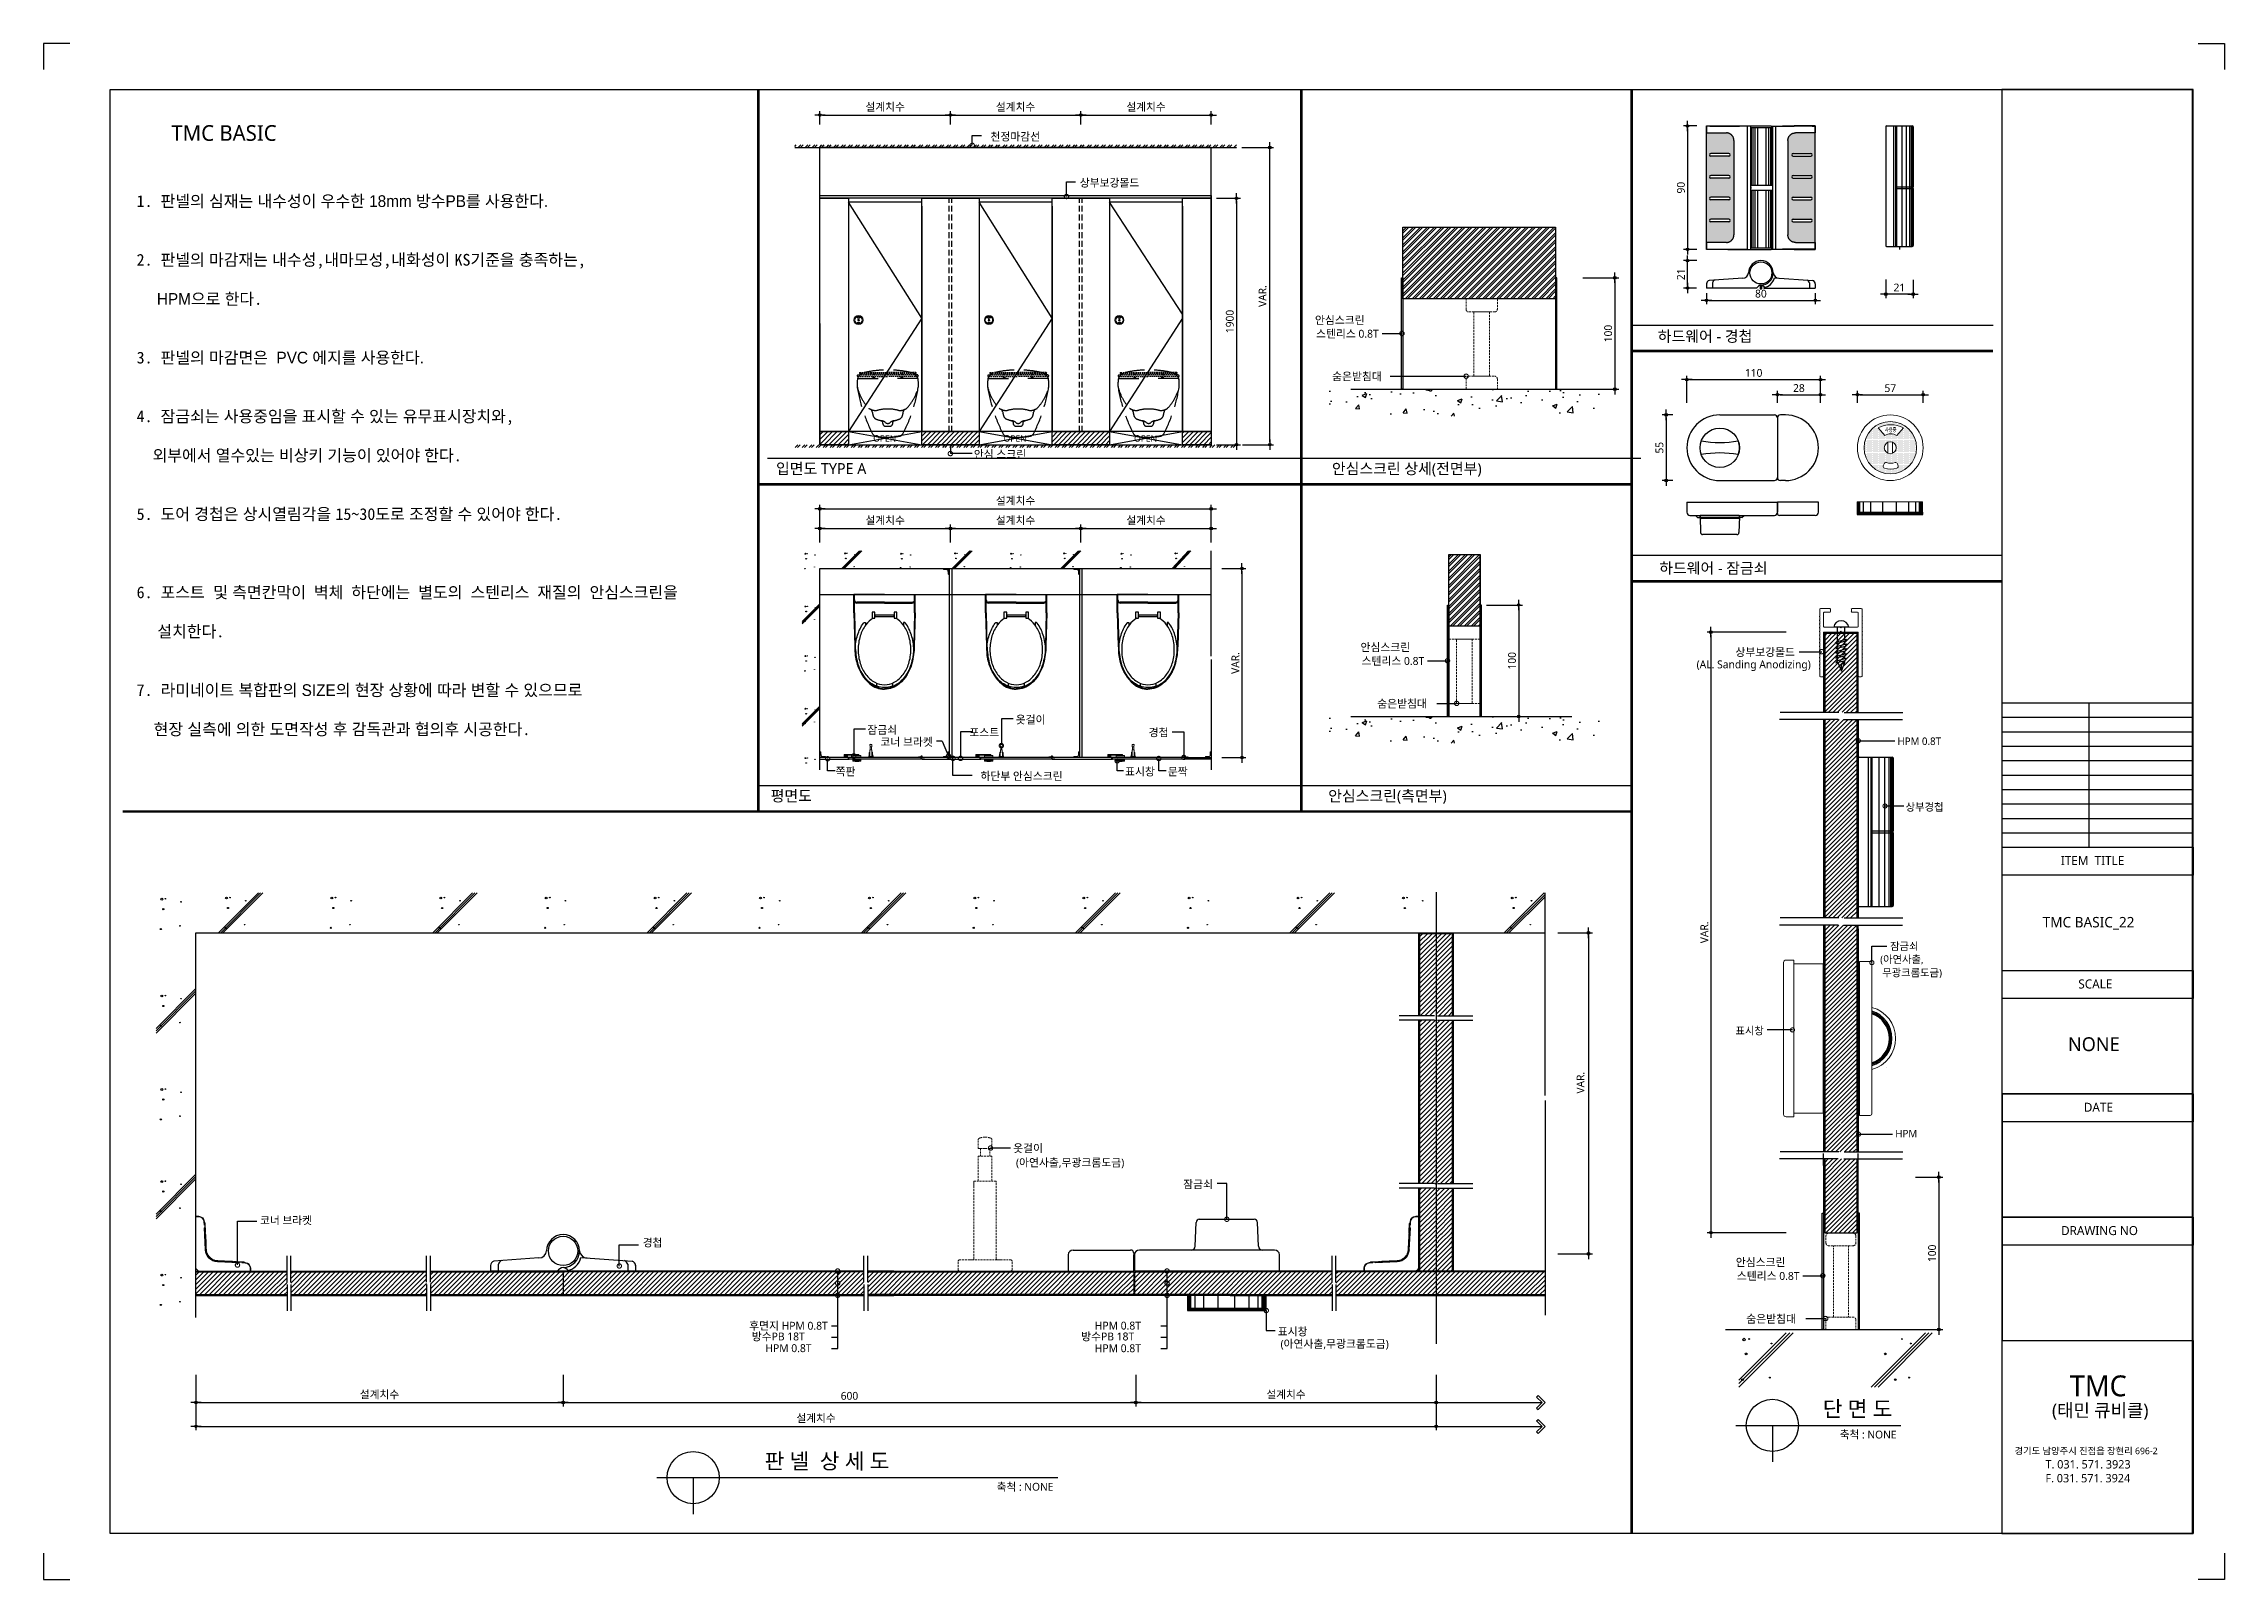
# Model space of a CAD drawing. Extents: x -256 to 8104, y -176 to 5714.
import ezdxf
from ezdxf.enums import TextEntityAlignment as Align

# ---------------------------------------------------------------- set-up
doc = ezdxf.new("R2010")
doc.units = 0
doc.header["$LTSCALE"] = 30
for name, pattern in [('CEN', [62, 60, -1, 0, -1]), ('HIDDEN', [0.375, 0.25, -0.125]), ('HIDDEN2', [4.7625, 3.175, -1.5875])]:
    doc.linetypes.add(name, pattern=pattern)
doc.layers.get('0').update_dxf_attribs({"linetype": 'CONTINUOUS'})
doc.layers.get('DEFPOINTS').update_dxf_attribs({"linetype": 'CONTINUOUS'})
for name, color, linetype in [('02---제품선', 4, 'CONTINUOUS'), ('0_toilet', 6, 'CONTINUOUS'), ('C', 2, 'CONTINUOUS'), ('curior-0Line', 252, 'CONTINUOUS'), ('DIM', 7, 'CONTINUOUS'), ('HAT', 8, 'CONTINUOUS'), ('HID', 9, 'HIDDEN'), ('jac text', 7, 'CONTINUOUS'), ('TIT', 3, 'CONTINUOUS'), ('경첩', 4, 'CONTINUOUS'), ('기타', 1, 'CONTINUOUS'), ('문자', 3, 'CONTINUOUS'), ('부자재', 4, 'CONTINUOUS'), ('상부보강몰드', 4, 'HIDDEN2'), ('옷걸이', 4, 'CONTINUOUS'), ('잠금쇠(회전형)', 4, 'CONTINUOUS'), ('중심선', 1, 'CEN'), ('치수', 1, 'CONTINUOUS'), ('판넬', 2, 'CONTINUOUS'), ('해치', 8, 'CONTINUOUS')]:
    doc.layers.add(name, color=color, linetype=linetype)
doc.styles.add('HDW', font='gulim.ttc')
doc.styles.add('돋움', font='malgun.ttf')
doc.dimstyles.new('10', dxfattribs={"dimscale": 10, "dimtxt": 3, "dimasz": 1, "dimexe": 1.5, "dimexo": 2, "dimgap": 1, "dimtad": 1, "dimdec": 0, "dimlunit": 6, "dimtxsty": '돋움', "dimblk": 'DIMDOT', "dimcen": -1, "dimdle": 1.5, "dimclrt": 3, "dimazin": 3, "dimtfac": 1, "dimtdec": 0, "dimtix": 1, "dimtmove": 2, "dimatfit": 3, "dimldrblk": 'DIMDOT', "dimarcsym": 0})
pattern_1 = [(45, (10955.914, -6822.053), (-8.55643, 8.55643), [])]
pattern_2 = [(45, (10148.375, -6933.632), (-8.980256, 8.980256), [])]
pattern_3 = [(45, (10151.98, -6962.043), (-8.980256, 8.980256), [])]

# ---------------------------------------------------------------- blocks, each defined once
blk = doc.blocks.new('DIMDOT')
at = {"linetype": 'Continuous'}
blk.add_line((-2, 0), (2, 0), dxfattribs=at)
for radius in [0.5, 0.25]:
    blk.add_circle((0, 0), radius, dxfattribs=at)
blk = doc.blocks.new('*D584')
at = {"layer": 'DEFPOINTS', "color": 0}
for p in [(21193.7, -1402.4), (21693.7, -1346.1), (21693.7, -1402.4)]:
    blk.add_point(p, dxfattribs=at)
at = {"layer": 'DIM', "color": 0, "lineweight": -2, "ltscale": 10}
for p, q in [((21193.7, -1382.4), (21193.7, -1331.1)), ((21693.7, -1382.4), (21693.7, -1331.1)), ((21203.7, -1346.1), (21683.7, -1346.1))]:
    blk.add_line(p, q, dxfattribs=at)
at = {"layer": 'DIM', "color": 0, "lineweight": -2, "xscale": 10, "yscale": 10, "zscale": 10, "rotation": 180}
blk.add_blockref('DIMDOT', (21193.7, -1346.1), dxfattribs=at)
at = {"layer": 'DIM', "color": 0, "lineweight": -2, "xscale": 10, "yscale": 10, "zscale": 10}
blk.add_blockref('DIMDOT', (21693.7, -1346.1), dxfattribs=at)
at = {"layer": 'DIM', "color": 3, "insert": (21443.7, -1316.5), "char_height": 30, "attachment_point": 5, "style": '돋움'}
blk.add_mtext('설계치수', dxfattribs=at)
blk = doc.blocks.new('*D585')
at = {"layer": 'DEFPOINTS', "color": 0}
for p in [(21693.7, -1402.4), (22193.7, -1346.1), (22193.7, -1402.4)]:
    blk.add_point(p, dxfattribs=at)
at = {"layer": 'DIM', "color": 0, "lineweight": -2, "ltscale": 10}
for p, q in [((21693.7, -1382.4), (21693.7, -1331.1)), ((22193.7, -1382.4), (22193.7, -1331.1)), ((21703.7, -1346.1), (22183.7, -1346.1))]:
    blk.add_line(p, q, dxfattribs=at)
at = {"layer": 'DIM', "color": 0, "lineweight": -2, "xscale": 10, "yscale": 10, "zscale": 10, "rotation": 180}
blk.add_blockref('DIMDOT', (21693.7, -1346.1), dxfattribs=at)
at = {"layer": 'DIM', "color": 0, "lineweight": -2, "xscale": 10, "yscale": 10, "zscale": 10}
blk.add_blockref('DIMDOT', (22193.7, -1346.1), dxfattribs=at)
at = {"layer": 'DIM', "color": 3, "insert": (21943.7, -1316.5), "char_height": 30, "attachment_point": 5, "style": '돋움'}
blk.add_mtext('설계치수', dxfattribs=at)
blk = doc.blocks.new('*D586')
at = {"layer": 'DEFPOINTS', "color": 0}
for p in [(22193.7, -1402.4), (22693.7, -1346.1), (22693.7, -1402.4)]:
    blk.add_point(p, dxfattribs=at)
at = {"layer": 'DIM', "color": 0, "lineweight": -2, "ltscale": 10}
for p, q in [((22193.7, -1382.4), (22193.7, -1331.1)), ((22693.7, -1382.4), (22693.7, -1331.1)), ((22203.7, -1346.1), (22683.7, -1346.1))]:
    blk.add_line(p, q, dxfattribs=at)
at = {"layer": 'DIM', "color": 0, "lineweight": -2, "xscale": 10, "yscale": 10, "zscale": 10, "rotation": 180}
blk.add_blockref('DIMDOT', (22193.7, -1346.1), dxfattribs=at)
at = {"layer": 'DIM', "color": 0, "lineweight": -2, "xscale": 10, "yscale": 10, "zscale": 10}
blk.add_blockref('DIMDOT', (22693.7, -1346.1), dxfattribs=at)
at = {"layer": 'DIM', "color": 3, "insert": (22443.7, -1316.5), "char_height": 30, "attachment_point": 5, "style": '돋움'}
blk.add_mtext('설계치수', dxfattribs=at)
blk = doc.blocks.new('*D587')
at = {"layer": 'DEFPOINTS', "color": 0}
for p in [(22693.7, -1665.3), (22693.7, -2610.3), (22790.6, -2610.3)]:
    blk.add_point(p, dxfattribs=at)
at = {"layer": 'DIM', "color": 0, "lineweight": -2, "ltscale": 10}
for p, q in [((22713.7, -1665.3), (22805.6, -1665.3)), ((22790.6, -1675.3), (22790.6, -2600.3)), ((22713.7, -2610.3), (22805.6, -2610.3))]:
    blk.add_line(p, q, dxfattribs=at)
at = {"layer": 'DIM', "color": 0, "lineweight": -2, "xscale": 10, "yscale": 10, "zscale": 10}
for p, rotation in [((22790.6, -1665.3), 90), ((22790.6, -2610.3), 270)]:
    blk.add_blockref('DIMDOT', p, dxfattribs=dict(at, rotation=rotation))
at = {"layer": 'DIM', "color": 3, "insert": (22765, -2137.8), "char_height": 30, "attachment_point": 5, "rotation": 90, "style": '돋움'}
blk.add_mtext('1900', dxfattribs=at)
blk = doc.blocks.new('*D588')
at = {"layer": 'DEFPOINTS', "color": 0}
for p in [(22714.7, -3085.2), (22714.7, -3810.2), (22811.6, -3810.2)]:
    blk.add_point(p, dxfattribs=at)
at = {"layer": 'DIM', "color": 0, "lineweight": -2, "ltscale": 10}
for p, q in [((22734.7, -3085.2), (22826.6, -3085.2)), ((22811.6, -3095.2), (22811.6, -3800.2)), ((22734.7, -3810.2), (22826.6, -3810.2))]:
    blk.add_line(p, q, dxfattribs=at)
at = {"layer": 'DIM', "color": 0, "lineweight": -2, "xscale": 10, "yscale": 10, "zscale": 10}
for p, rotation in [((22811.6, -3085.2), 90), ((22811.6, -3810.2), 270)]:
    blk.add_blockref('DIMDOT', p, dxfattribs=dict(at, rotation=rotation))
at = {"layer": 'DIM', "color": 3, "insert": (22786.4, -3447.7), "char_height": 30, "attachment_point": 5, "rotation": 90, "style": '돋움'}
blk.add_mtext('VAR.', dxfattribs=at)
blk = doc.blocks.new('_DOTSMALL')
at = {"color": 0, "linetype": 'ByBlock', "const_width": 0.5}
blk.add_lwpolyline([(-0.0625, 0, 1), (0.0625, 0, 1)], format="xyb", close=True, dxfattribs=at)
blk = doc.blocks.new('A$C63EC304E')
at = {"layer": '치수', "color": 1, "xscale": 2.5, "yscale": 2.5, "zscale": 2.5, "rotation": 234.3098741996962}
blk.add_blockref('_DOTSMALL', (0.31, 0.31), dxfattribs=at)
blk = doc.blocks.new('A$C2BC9653E')
at = {"layer": '치수', "xscale": 0.3333333333333333, "yscale": 0.3333333333333333, "zscale": 0.3333333333333333}
blk.add_blockref('A$C63EC304E', (0, 0), dxfattribs=at)
blk = doc.blocks.new('A$C7FC71301')
at = {"layer": '치수', "rotation": 180}
blk.add_blockref('A$C2BC9653E', (0.21, 0.21), dxfattribs=at)
blk = doc.blocks.new('A$C4A20372B')
at = {"layer": '치수'}
blk.add_blockref('A$C7FC71301', (0, 0), dxfattribs=at)
blk = doc.blocks.new('A$C566469F5')
at = {"layer": '치수'}
blk.add_blockref('A$C4A20372B', (0, 0), dxfattribs=at)
blk = doc.blocks.new('A$C7E317CD4')
at = {"layer": '해치', "xscale": 2, "yscale": 2, "zscale": 2}
blk.add_blockref('A$C566469F5', (0, 0), dxfattribs=at)
blk = doc.blocks.new('A$C601D7F27')
at = {"layer": '치수'}
blk.add_blockref('A$C7E317CD4', (0, 0), dxfattribs=at)
blk = doc.blocks.new('A$C38802C08')
at = {"layer": '치수'}
blk.add_blockref('A$C601D7F27', (0, 0), dxfattribs=at)
blk = doc.blocks.new('*D589')
at = {"layer": 'DEFPOINTS', "color": 0}
for p in [(22193.7, -3004.8), (22693.7, -2931.7), (22693.7, -3004.8)]:
    blk.add_point(p, dxfattribs=at)
at = {"layer": 'DIM', "color": 0, "lineweight": -2, "ltscale": 10}
for p, q in [((22193.7, -2984.8), (22193.7, -2916.7)), ((22693.7, -2984.8), (22693.7, -2916.7)), ((22203.7, -2931.7), (22683.7, -2931.7))]:
    blk.add_line(p, q, dxfattribs=at)
at = {"layer": 'DIM', "color": 0, "lineweight": -2, "xscale": 10, "yscale": 10, "zscale": 10, "rotation": 180}
blk.add_blockref('DIMDOT', (22193.7, -2931.7), dxfattribs=at)
at = {"layer": 'DIM', "color": 0, "lineweight": -2, "xscale": 10, "yscale": 10, "zscale": 10}
blk.add_blockref('DIMDOT', (22693.7, -2931.7), dxfattribs=at)
at = {"layer": 'DIM', "color": 3, "insert": (22443.7, -2902), "char_height": 30, "attachment_point": 5, "style": '돋움'}
blk.add_mtext('설계치수', dxfattribs=at)
blk = doc.blocks.new('*D590')
at = {"layer": 'DEFPOINTS', "color": 0}
for p in [(22693.7, -2856.3), (21193.7, -3004.8), (22693.7, -3004.8)]:
    blk.add_point(p, dxfattribs=at)
at = {"layer": 'DIM', "color": 0, "lineweight": -2, "ltscale": 10}
for p, q in [((21193.7, -2984.8), (21193.7, -2841.3)), ((22693.7, -2984.8), (22693.7, -2841.3)), ((21203.7, -2856.3), (22683.7, -2856.3))]:
    blk.add_line(p, q, dxfattribs=at)
at = {"layer": 'DIM', "color": 0, "lineweight": -2, "xscale": 10, "yscale": 10, "zscale": 10, "rotation": 180}
blk.add_blockref('DIMDOT', (21193.7, -2856.3), dxfattribs=at)
at = {"layer": 'DIM', "color": 0, "lineweight": -2, "xscale": 10, "yscale": 10, "zscale": 10}
blk.add_blockref('DIMDOT', (22693.7, -2856.3), dxfattribs=at)
at = {"layer": 'DIM', "color": 3, "insert": (21943.7, -2826.7), "char_height": 30, "attachment_point": 5, "style": '돋움'}
blk.add_mtext('설계치수', dxfattribs=at)
blk = doc.blocks.new('*D591')
at = {"layer": 'DEFPOINTS', "color": 0}
for p in [(21693.7, -3004.8), (22193.7, -2931.7), (22193.7, -3004.8)]:
    blk.add_point(p, dxfattribs=at)
at = {"layer": 'DIM', "color": 0, "lineweight": -2, "ltscale": 10}
for p, q in [((21693.7, -2984.8), (21693.7, -2916.7)), ((22193.7, -2984.8), (22193.7, -2916.7)), ((21703.7, -2931.7), (22183.7, -2931.7))]:
    blk.add_line(p, q, dxfattribs=at)
at = {"layer": 'DIM', "color": 0, "lineweight": -2, "xscale": 10, "yscale": 10, "zscale": 10, "rotation": 180}
blk.add_blockref('DIMDOT', (21693.7, -2931.7), dxfattribs=at)
at = {"layer": 'DIM', "color": 0, "lineweight": -2, "xscale": 10, "yscale": 10, "zscale": 10}
blk.add_blockref('DIMDOT', (22193.7, -2931.7), dxfattribs=at)
at = {"layer": 'DIM', "color": 3, "insert": (21943.7, -2902), "char_height": 30, "attachment_point": 5, "style": '돋움'}
blk.add_mtext('설계치수', dxfattribs=at)
blk = doc.blocks.new('*D592')
at = {"layer": 'DEFPOINTS', "color": 0}
for p in [(21193.7, -3004.8), (21693.7, -2931.7), (21693.7, -3004.8)]:
    blk.add_point(p, dxfattribs=at)
at = {"layer": 'DIM', "color": 0, "lineweight": -2, "ltscale": 10}
for p, q in [((21193.7, -2984.8), (21193.7, -2916.7)), ((21693.7, -2984.8), (21693.7, -2916.7)), ((21203.7, -2931.7), (21683.7, -2931.7))]:
    blk.add_line(p, q, dxfattribs=at)
at = {"layer": 'DIM', "color": 0, "lineweight": -2, "xscale": 10, "yscale": 10, "zscale": 10, "rotation": 180}
blk.add_blockref('DIMDOT', (21193.7, -2931.7), dxfattribs=at)
at = {"layer": 'DIM', "color": 0, "lineweight": -2, "xscale": 10, "yscale": 10, "zscale": 10}
blk.add_blockref('DIMDOT', (21693.7, -2931.7), dxfattribs=at)
at = {"layer": 'DIM', "color": 3, "insert": (21443.7, -2902), "char_height": 30, "attachment_point": 5, "style": '돋움'}
blk.add_mtext('설계치수', dxfattribs=at)
blk = doc.blocks.new('*D593')
at = {"layer": 'DEFPOINTS', "color": 0}
for p in [(25029.1, -2360.8), (24517.1, -2469.4), (25029.1, -2469.4)]:
    blk.add_point(p, dxfattribs=at)
at = {"layer": 'DIM', "color": 0, "lineweight": -2, "ltscale": 10}
for p, q in [((24517.1, -2449.4), (24517.1, -2345.8)), ((24527.1, -2360.8), (25019.1, -2360.8)), ((25029.1, -2449.4), (25029.1, -2345.8))]:
    blk.add_line(p, q, dxfattribs=at)
at = {"layer": 'DIM', "color": 0, "lineweight": -2, "xscale": 10, "yscale": 10, "zscale": 10, "rotation": 180}
blk.add_blockref('DIMDOT', (24517.1, -2360.8), dxfattribs=at)
at = {"layer": 'DIM', "color": 0, "lineweight": -2, "xscale": 10, "yscale": 10, "zscale": 10}
blk.add_blockref('DIMDOT', (25029.1, -2360.8), dxfattribs=at)
at = {"layer": 'DIM', "color": 3, "insert": (24773.1, -2335.2), "char_height": 30, "attachment_point": 5, "style": '돋움'}
blk.add_mtext('110', dxfattribs=at)
blk = doc.blocks.new('*D594')
at = {"layer": 'DEFPOINTS', "color": 0}
for p in [(25029.1, -2418.7), (24864.1, -2469.4), (25029.1, -2469.4)]:
    blk.add_point(p, dxfattribs=at)
at = {"layer": 'DIM', "color": 0, "lineweight": -2, "ltscale": 10}
for p, q in [((24864.1, -2449.4), (24864.1, -2403.7)), ((24874.1, -2418.7), (25019.1, -2418.7)), ((25029.1, -2449.4), (25029.1, -2403.7))]:
    blk.add_line(p, q, dxfattribs=at)
at = {"layer": 'DIM', "color": 0, "lineweight": -2, "xscale": 10, "yscale": 10, "zscale": 10, "rotation": 180}
blk.add_blockref('DIMDOT', (24864.1, -2418.7), dxfattribs=at)
at = {"layer": 'DIM', "color": 0, "lineweight": -2, "xscale": 10, "yscale": 10, "zscale": 10}
blk.add_blockref('DIMDOT', (25029.1, -2418.7), dxfattribs=at)
at = {"layer": 'DIM', "color": 3, "insert": (24946.6, -2393.2), "char_height": 30, "attachment_point": 5, "style": '돋움'}
blk.add_mtext('28', dxfattribs=at)
blk = doc.blocks.new('*D595')
at = {"layer": 'DEFPOINTS', "color": 0}
for p in [(25422.9, -2418.7), (25170.9, -2469.4), (25422.9, -2469.4)]:
    blk.add_point(p, dxfattribs=at)
at = {"layer": 'DIM', "color": 0, "lineweight": -2, "ltscale": 10}
for p, q in [((25170.9, -2449.4), (25170.9, -2403.7)), ((25180.9, -2418.7), (25412.9, -2418.7)), ((25422.9, -2449.4), (25422.9, -2403.7))]:
    blk.add_line(p, q, dxfattribs=at)
at = {"layer": 'DIM', "color": 0, "lineweight": -2, "xscale": 10, "yscale": 10, "zscale": 10, "rotation": 180}
blk.add_blockref('DIMDOT', (25170.9, -2418.7), dxfattribs=at)
at = {"layer": 'DIM', "color": 0, "lineweight": -2, "xscale": 10, "yscale": 10, "zscale": 10}
blk.add_blockref('DIMDOT', (25422.9, -2418.7), dxfattribs=at)
at = {"layer": 'DIM', "color": 3, "insert": (25296.9, -2393.5), "char_height": 30, "attachment_point": 5, "style": '돋움'}
blk.add_mtext('57', dxfattribs=at)
blk = doc.blocks.new('*D596')
at = {"layer": 'DEFPOINTS', "color": 0}
for p in [(24574.8, -1388), (24519.8, -1861.1), (24574.8, -1861.1)]:
    blk.add_point(p, dxfattribs=at)
at = {"layer": 'DIM', "color": 0, "lineweight": -2, "ltscale": 10}
for p, q in [((24554.8, -1388), (24504.8, -1388)), ((24519.8, -1398), (24519.8, -1851.1)), ((24554.8, -1861.1), (24504.8, -1861.1))]:
    blk.add_line(p, q, dxfattribs=at)
at = {"layer": 'DIM', "color": 0, "lineweight": -2, "xscale": 10, "yscale": 10, "zscale": 10}
for p, rotation in [((24519.8, -1388), 90), ((24519.8, -1861.1), 270)]:
    blk.add_blockref('DIMDOT', p, dxfattribs=dict(at, rotation=rotation))
at = {"layer": 'DIM', "color": 3, "insert": (24494.3, -1624.6), "char_height": 30, "attachment_point": 5, "rotation": 90, "style": '돋움'}
blk.add_mtext('90', dxfattribs=at)
blk = doc.blocks.new('*D597')
at = {"layer": 'DEFPOINTS', "color": 0}
for p in [(24592.4, -2009.4), (25009.5, -2009.4), (25009.5, -2056.7)]:
    blk.add_point(p, dxfattribs=at)
at = {"layer": 'DIM', "color": 0, "lineweight": -2, "ltscale": 10}
for p, q in [((24592.4, -2029.4), (24592.4, -2071.7)), ((24602.4, -2056.7), (24999.5, -2056.7)), ((25009.5, -2029.4), (25009.5, -2071.7))]:
    blk.add_line(p, q, dxfattribs=at)
at = {"layer": 'DIM', "color": 0, "lineweight": -2, "xscale": 10, "yscale": 10, "zscale": 10, "rotation": 180}
blk.add_blockref('DIMDOT', (24592.4, -2056.7), dxfattribs=at)
at = {"layer": 'DIM', "color": 0, "lineweight": -2, "xscale": 10, "yscale": 10, "zscale": 10}
blk.add_blockref('DIMDOT', (25009.5, -2056.7), dxfattribs=at)
at = {"layer": 'DIM', "color": 3, "insert": (24800.9, -2031.2), "char_height": 30, "attachment_point": 5, "style": '돋움'}
blk.add_mtext('80', dxfattribs=at)
blk = doc.blocks.new('*D598')
at = {"layer": 'DEFPOINTS', "color": 0}
for p in [(24519.8, -1904.4), (24574.8, -1904.4), (24574.1, -2009.4)]:
    blk.add_point(p, dxfattribs=at)
at = {"layer": 'DIM', "color": 0, "lineweight": -2, "ltscale": 10}
for p, q in [((24554.8, -1904.4), (24504.8, -1904.4)), ((24519.8, -1999.4), (24519.8, -1914.4)), ((24554.1, -2009.4), (24504.8, -2009.4))]:
    blk.add_line(p, q, dxfattribs=at)
at = {"layer": 'DIM', "color": 0, "lineweight": -2, "xscale": 10, "yscale": 10, "zscale": 10}
for p, rotation in [((24519.8, -1904.4), 90), ((24519.8, -2009.4), 270)]:
    blk.add_blockref('DIMDOT', p, dxfattribs=dict(at, rotation=rotation))
at = {"layer": 'DIM', "color": 3, "insert": (24494.4, -1956.9), "char_height": 30, "attachment_point": 5, "rotation": 90, "style": '돋움'}
blk.add_mtext('21', dxfattribs=at)
blk = doc.blocks.new('*D599')
at = {"layer": 'DEFPOINTS', "color": 0}
for p in [(25279.3, -1957.2), (25384.3, -1957.9), (25279.3, -2032.9)]:
    blk.add_point(p, dxfattribs=at)
at = {"layer": 'DIM', "color": 0, "lineweight": -2, "ltscale": 10}
for p, q in [((25279.3, -1977.2), (25279.3, -2047.9)), ((25384.3, -1977.9), (25384.3, -2047.9)), ((25374.3, -2032.9), (25289.3, -2032.9))]:
    blk.add_line(p, q, dxfattribs=at)
at = {"layer": 'DIM', "color": 0, "lineweight": -2, "xscale": 10, "yscale": 10, "zscale": 10, "rotation": 180}
blk.add_blockref('DIMDOT', (25279.3, -2032.9), dxfattribs=at)
at = {"layer": 'DIM', "color": 0, "lineweight": -2, "xscale": 10, "yscale": 10, "zscale": 10}
blk.add_blockref('DIMDOT', (25384.3, -2032.9), dxfattribs=at)
at = {"layer": 'DIM', "color": 3, "insert": (25331.8, -2007.5), "char_height": 30, "attachment_point": 5, "style": '돋움'}
blk.add_mtext('21', dxfattribs=at)
blk = doc.blocks.new('A$C10E41893')
at = {"layer": '부자재'}
for p, q in [((6, 0), (6, 196)), ((123, 196), (6, 196)), ((123, 192), (6, 192)), ((55, 0), (55, 177)), ((61, 0), (61, 177)), ((6, 0), (6, -196)), ((55, 0), (55, -177)), ((61, 0), (61, -177)), ((123, -192), (6, -192)), ((123, -196), (6, -196))]:
    blk.add_line(p, q, dxfattribs=at)
for points in [[(123, 196, -0.012538), (123, 196), (335, 190, -0.055395), (445, 175, -0.154276), (577, 93, -0.179504), (612, 0, -0.179504)], [(123, 192, -0.012538), (123, 192), (335, 187, -0.055395), (444, 172, -0.154276), (574, 91, -0.179504), (608, 0, -0.179504)], [(157, -72, 0.089162), (200, -119, 0.085733), (270, -155, 0.075373), (359, -168, 0.075373), (447, -155, 0.085733), (517, -119, 0.106084), (567, -62, 0.126931), (583, 0, 0.126931), (567, 62, 0.106084), (517, 119, 0.085733), (447, 155, 0.075373), (359, 168, 0.075373), (270, 155, 0.085733), (200, 119, 0.089162), (157, 72)], [(572, 51), (589, 51), (589, 60, 0.021185), (583, 71, 0.106084), (528, 134, 0.085733), (453, 172, 0.075373), (359, 187, 0.075373), (265, 172, 0.085733), (189, 134, 0.007337), (184, 130), (184, 122), (205, 122)], [(123, -196, 0.012538), (123, -196), (335, -190, 0.055395), (445, -175, 0.154276), (577, -93, 0.179504), (612, 0, 0.179504)], [(123, -192, 0.012538), (123, -192), (335, -187, 0.055395), (444, -172, 0.154276), (574, -91, 0.179504), (608, 0, 0.179504)], [(589, -51, 0.090214), (598, 0, 0.090214), (589, 51, 0.106084)], [(572, -51), (589, -51), (589, -60, -0.021185), (583, -71, -0.106084), (528, -134, -0.085733), (453, -172, -0.075373), (359, -187, -0.075373), (265, -172, -0.085733), (189, -134, -0.007337), (184, -130), (184, -122), (205, -122)]]:
    blk.add_lwpolyline(points, format="xyb", dxfattribs=at)
blk.add_lwpolyline([(138, -61), (119, -61), (119, -79), (157, -79), (157, -61), (138, -61), (147, -61), (147, 61), (138, 61), (157, 61), (157, 79), (119, 79), (119, 61), (138, 61), (138, -61), (119, -61)], dxfattribs=at)
for centre, start, end in [((40, 177), 0, 90), ((46, 177), 0, 90), ((40, -177), 270, 0), ((46, -177), 270, 0)]:
    blk.add_arc(centre, 15, start, end, dxfattribs=at)
blk = doc.blocks.new('A$C460A2A32')
at = {"color": 0}
for p, q in [((3, 20), (0, 16)), ((3, 20), (9, 20)), ((4, 10), (162, 10)), ((9, 20), (162, 20)), ((13, 32), (11, 30)), ((13, 32), (162, 32)), ((13, 27), (162, 27)), ((312, 32), (162, 32)), ((312, 27), (162, 27)), ((316, 20), (162, 20)), ((321, 10), (162, 10)), ((312, 32), (313, 30)), ((322, 20), (316, 20)), ((322, 20), (324, 16))]:
    blk.add_line(p, q, dxfattribs=at)
for centre, radius, start, end in [((4, 14), 4, 150.0107, 270), ((13, 29), 2, 135, 270), ((109, 28), 26, 182.6717, 198.4118), ((109, 10), 26, 180, 202.6199), ((107, 28), 23, 183.0205, 200.9186), ((107, 10), 23, 180, 205.7715), ((69, 10), 23, 334.2285, 0), ((69, 28), 23, 339.0814, 356.9795), ((67, 10), 26, 337.3801, 0), ((67, 28), 26, 341.5882, 357.3283), ((257, 10), 26, 180, 202.6199), ((257, 28), 26, 182.6717, 198.4118), ((256, 28), 23, 183.0205, 200.9186), ((256, 10), 23, 180, 205.7715), ((217, 10), 23, 334.2285, 0), ((217, 28), 23, 339.0814, 356.9795), ((216, 28), 26, 341.5882, 357.3283), ((216, 10), 26, 337.3801, 0), ((312, 29), 2, 270, 45), ((321, 14), 4, 270, 29.9893)]:
    blk.add_arc(centre, radius, start, end, dxfattribs=at)
blk = doc.blocks.new('*D600')
at = {"layer": 'DEFPOINTS', "color": 0}
for p in [(24482.8, -2495.9), (24437.2, -2747.9), (24482.8, -2747.9)]:
    blk.add_point(p, dxfattribs=at)
at = {"layer": 'DIM', "color": 0, "lineweight": -2, "ltscale": 10}
for p, q in [((24462.8, -2495.9), (24422.2, -2495.9)), ((24437.2, -2505.9), (24437.2, -2737.9)), ((24462.8, -2747.9), (24422.2, -2747.9))]:
    blk.add_line(p, q, dxfattribs=at)
at = {"layer": 'DIM', "color": 0, "lineweight": -2, "xscale": 10, "yscale": 10, "zscale": 10}
for p, rotation in [((24437.2, -2495.9), 90), ((24437.2, -2747.9), 270)]:
    blk.add_blockref('DIMDOT', p, dxfattribs=dict(at, rotation=rotation))
at = {"layer": 'DIM', "color": 3, "insert": (24411.9, -2621.9), "char_height": 30, "attachment_point": 5, "rotation": 90, "style": '돋움'}
blk.add_mtext('55', dxfattribs=at)
blk = doc.blocks.new('*D601')
at = {"layer": 'DEFPOINTS', "color": 0}
for p in [(24918.1, -3329), (24609.4, -5632.3), (24918.1, -5632.3)]:
    blk.add_point(p, dxfattribs=at)
at = {"layer": 'DIM', "color": 0, "lineweight": -2, "ltscale": 10}
for p, q in [((24898.1, -3329), (24594.4, -3329)), ((24609.4, -3339), (24609.4, -5622.3)), ((24898.1, -5632.3), (24594.4, -5632.3))]:
    blk.add_line(p, q, dxfattribs=at)
at = {"layer": 'DIM', "color": 0, "lineweight": -2, "xscale": 10, "yscale": 10, "zscale": 10}
for p, rotation in [((24609.4, -3329), 90), ((24609.4, -5632.3), 270)]:
    blk.add_blockref('DIMDOT', p, dxfattribs=dict(at, rotation=rotation))
at = {"layer": 'DIM', "color": 3, "insert": (24584.1, -4480.6), "char_height": 30, "attachment_point": 5, "rotation": 90, "style": '돋움'}
blk.add_mtext('VAR.', dxfattribs=at)
blk = doc.blocks.new('A$C13EB2441')
for p, q in [((0.84, 7.37), (0.84, 14.11)), ((0.84, 6.74), (0.84, 0))]:
    blk.add_line(p, q)
blk = doc.blocks.new('*D602')
at = {"layer": 'DEFPOINTS', "color": 0}
for p in [(25373.8, -5419.5), (25382.9, -6003.8), (25482.8, -6003.8)]:
    blk.add_point(p, dxfattribs=at)
at = {"layer": 'DIM', "color": 0, "lineweight": -2, "ltscale": 10}
for p, q in [((25393.8, -5419.5), (25497.8, -5419.5)), ((25482.8, -5429.5), (25482.8, -5993.8)), ((25402.9, -6003.8), (25497.8, -6003.8))]:
    blk.add_line(p, q, dxfattribs=at)
at = {"layer": 'DIM', "color": 0, "lineweight": -2, "xscale": 10, "yscale": 10, "zscale": 10}
for p, rotation in [((25482.8, -5419.5), 90), ((25482.8, -6003.8), 270)]:
    blk.add_blockref('DIMDOT', p, dxfattribs=dict(at, rotation=rotation))
at = {"layer": 'DIM', "color": 3, "insert": (25457.2, -5711.6), "char_height": 30, "attachment_point": 5, "rotation": 90, "style": '돋움'}
blk.add_mtext('100', dxfattribs=at)
blk = doc.blocks.new('*D603')
at = {"layer": 'DEFPOINTS', "color": 0}
for p in [(22790.6, -1470.5), (22918, -1470.5), (22793.1, -2610.3)]:
    blk.add_point(p, dxfattribs=at)
at = {"layer": 'DIM', "color": 0, "lineweight": -2, "ltscale": 10}
for p, q in [((22810.6, -1470.5), (22933, -1470.5)), ((22918, -2600.3), (22918, -1480.5)), ((22813.1, -2610.3), (22933, -2610.3))]:
    blk.add_line(p, q, dxfattribs=at)
at = {"layer": 'DIM', "color": 0, "lineweight": -2, "xscale": 10, "yscale": 10, "zscale": 10}
for p, rotation in [((22918, -1470.5), 90), ((22918, -2610.3), 270)]:
    blk.add_blockref('DIMDOT', p, dxfattribs=dict(at, rotation=rotation))
at = {"layer": 'DIM', "color": 3, "insert": (22890.7, -2040.4), "char_height": 30, "attachment_point": 5, "rotation": 90, "style": '돋움'}
blk.add_mtext('VAR.', dxfattribs=at)
blk = doc.blocks.new('*D604')
at = {"layer": 'DEFPOINTS', "color": 0}
for p in [(18801.8, -6158.1), (20208.9, -6158.1), (20208.9, -6283.8)]:
    blk.add_point(p, dxfattribs=at)
at = {"layer": 'DIM', "color": 0, "lineweight": -2, "ltscale": 10}
for p, q in [((18801.8, -6178.1), (18801.8, -6298.8)), ((20208.9, -6178.1), (20208.9, -6298.8)), ((18811.8, -6283.8), (20198.9, -6283.8))]:
    blk.add_line(p, q, dxfattribs=at)
at = {"layer": 'DIM', "color": 0, "lineweight": -2, "xscale": 10, "yscale": 10, "zscale": 10, "rotation": 180}
blk.add_blockref('DIMDOT', (18801.8, -6283.8), dxfattribs=at)
at = {"layer": 'DIM', "color": 0, "lineweight": -2, "xscale": 10, "yscale": 10, "zscale": 10}
blk.add_blockref('DIMDOT', (20208.9, -6283.8), dxfattribs=at)
at = {"layer": 'DIM', "color": 3, "insert": (19505.3, -6254.2), "char_height": 30, "attachment_point": 5, "style": '돋움'}
blk.add_mtext('설계치수', dxfattribs=at)
blk = doc.blocks.new('*D605')
at = {"layer": 'DEFPOINTS', "color": 0}
for p in [(18801.8, -6158.1), (23555.7, -6158.1), (23555.7, -6375.3)]:
    blk.add_point(p, dxfattribs=at)
at = {"layer": 'DIM', "color": 0, "lineweight": -2, "ltscale": 10}
for p, q in [((18801.8, -6178.1), (18801.8, -6390.3)), ((23555.7, -6178.1), (23555.7, -6390.3)), ((18811.8, -6375.3), (23545.7, -6375.3))]:
    blk.add_line(p, q, dxfattribs=at)
at = {"layer": 'DIM', "color": 0, "lineweight": -2, "xscale": 10, "yscale": 10, "zscale": 10, "rotation": 180}
blk.add_blockref('DIMDOT', (18801.8, -6375.3), dxfattribs=at)
at = {"layer": 'DIM', "color": 0, "lineweight": -2, "xscale": 10, "yscale": 10, "zscale": 10}
blk.add_blockref('DIMDOT', (23555.7, -6375.3), dxfattribs=at)
at = {"layer": 'DIM', "color": 3, "insert": (21178.7, -6345.6), "char_height": 30, "attachment_point": 5, "style": '돋움'}
blk.add_mtext('설계치수', dxfattribs=at)
blk = doc.blocks.new('*D606')
at = {"layer": 'DEFPOINTS', "color": 0}
for p in [(22404.8, -6158.1), (23555.7, -6158.1), (23555.7, -6283.8)]:
    blk.add_point(p, dxfattribs=at)
at = {"layer": 'DIM', "color": 0, "lineweight": -2, "ltscale": 10}
for p, q in [((22404.8, -6178.1), (22404.8, -6298.8)), ((23555.7, -6178.1), (23555.7, -6298.8)), ((22414.8, -6283.8), (23545.7, -6283.8))]:
    blk.add_line(p, q, dxfattribs=at)
at = {"layer": 'DIM', "color": 0, "lineweight": -2, "xscale": 10, "yscale": 10, "zscale": 10, "rotation": 180}
blk.add_blockref('DIMDOT', (22404.8, -6283.8), dxfattribs=at)
at = {"layer": 'DIM', "color": 0, "lineweight": -2, "xscale": 10, "yscale": 10, "zscale": 10}
blk.add_blockref('DIMDOT', (23555.7, -6283.8), dxfattribs=at)
at = {"layer": 'DIM', "color": 3, "insert": (22980.3, -6254.2), "char_height": 30, "attachment_point": 5, "style": '돋움'}
blk.add_mtext('설계치수', dxfattribs=at)
blk = doc.blocks.new('*D607')
at = {"layer": 'DEFPOINTS', "color": 0}
for p in [(20208.9, -6158.1), (22404.8, -6158.1), (22404.8, -6283.8)]:
    blk.add_point(p, dxfattribs=at)
at = {"layer": 'DIM', "color": 0, "lineweight": -2, "ltscale": 10}
for p, q in [((20208.9, -6178.1), (20208.9, -6298.8)), ((22404.8, -6178.1), (22404.8, -6298.8)), ((20218.9, -6283.8), (22394.8, -6283.8))]:
    blk.add_line(p, q, dxfattribs=at)
at = {"layer": 'DIM', "color": 0, "lineweight": -2, "xscale": 10, "yscale": 10, "zscale": 10, "rotation": 180}
blk.add_blockref('DIMDOT', (20208.9, -6283.8), dxfattribs=at)
at = {"layer": 'DIM', "color": 0, "lineweight": -2, "xscale": 10, "yscale": 10, "zscale": 10}
blk.add_blockref('DIMDOT', (22404.8, -6283.8), dxfattribs=at)
at = {"layer": 'DIM', "color": 3, "insert": (21306.9, -6258.3), "char_height": 30, "attachment_point": 5, "style": '돋움'}
blk.add_mtext('600', dxfattribs=at)
blk = doc.blocks.new('A$C06B31977')
for p, q in [((1.26, 11.06), (1.26, 21.17)), ((1.26, 10.11), (1.26, 0))]:
    blk.add_line(p, q)
blk = doc.blocks.new('*D608')
at = {"layer": 'DEFPOINTS', "color": 0}
for p in [(24002.5, -4482.5), (24002.5, -5713.8), (24140.3, -5713.8)]:
    blk.add_point(p, dxfattribs=at)
at = {"layer": 'DIM', "color": 0, "lineweight": -2, "ltscale": 10}
for p, q in [((24022.5, -4482.5), (24155.3, -4482.5)), ((24140.3, -4492.5), (24140.3, -5703.8)), ((24022.5, -5713.8), (24155.3, -5713.8))]:
    blk.add_line(p, q, dxfattribs=at)
at = {"layer": 'DIM', "color": 0, "lineweight": -2, "xscale": 10, "yscale": 10, "zscale": 10}
for p, rotation in [((24140.3, -4482.5), 90), ((24140.3, -5713.8), 270)]:
    blk.add_blockref('DIMDOT', p, dxfattribs=dict(at, rotation=rotation))
at = {"layer": 'DIM', "color": 3, "insert": (24109.6, -5057.2), "char_height": 30, "attachment_point": 5, "rotation": 90, "style": '돋움'}
blk.add_mtext('VAR.', dxfattribs=at)
blk = doc.blocks.new('*D609')
at = {"layer": 'DEFPOINTS', "color": 0}
for p in [(23729.4, -3225.2), (23729.4, -3652.6), (23872.3, -3652.6)]:
    blk.add_point(p, dxfattribs=at)
at = {"layer": 'DIM', "color": 0, "lineweight": -2, "ltscale": 10}
for p, q in [((23749.4, -3225.2), (23887.3, -3225.2)), ((23872.3, -3235.2), (23872.3, -3642.6)), ((23749.4, -3652.6), (23887.3, -3652.6))]:
    blk.add_line(p, q, dxfattribs=at)
at = {"layer": 'DIM', "color": 0, "lineweight": -2, "xscale": 10, "yscale": 10, "zscale": 10}
for p, rotation in [((23872.3, -3225.2), 90), ((23872.3, -3652.6), 270)]:
    blk.add_blockref('DIMDOT', p, dxfattribs=dict(at, rotation=rotation))
at = {"layer": 'DIM', "color": 3, "insert": (23846.7, -3438.9), "char_height": 30, "attachment_point": 5, "rotation": 90, "style": '돋움'}
blk.add_mtext('100', dxfattribs=at)
blk = doc.blocks.new('*D610')
at = {"layer": 'DEFPOINTS', "color": 0}
for p in [(24098.1, -1970.2), (24098.1, -2397.7), (24241, -2397.7)]:
    blk.add_point(p, dxfattribs=at)
at = {"layer": 'DIM', "color": 0, "lineweight": -2, "ltscale": 10}
for p, q in [((24118.1, -1970.2), (24256, -1970.2)), ((24241, -1980.2), (24241, -2387.7)), ((24118.1, -2397.7), (24256, -2397.7))]:
    blk.add_line(p, q, dxfattribs=at)
at = {"layer": 'DIM', "color": 0, "lineweight": -2, "xscale": 10, "yscale": 10, "zscale": 10}
for p, rotation in [((24241, -1970.2), 90), ((24241, -2397.7), 270)]:
    blk.add_blockref('DIMDOT', p, dxfattribs=dict(at, rotation=rotation))
at = {"layer": 'DIM', "color": 3, "insert": (24215.4, -2184), "char_height": 30, "attachment_point": 5, "rotation": 90, "style": '돋움'}
blk.add_mtext('100', dxfattribs=at)
blk = doc.blocks.new('BASIC_22', base_point=(18473.5, -6786.3))
h = blk.add_hatch()
h.set_pattern_fill('ANSI31', color=2, style=0)
h.set_pattern_definition([(45, (21709.89, -5189.372), (-2.245064, 2.245064), [])])
h.paths.add_polyline_path([(23604.4, -3225.2), (23599.4, -3225.2), (23599.4, -3436.8, -1), (23599.4, -3441), (23599.4, -3652.6), (23604.4, -3652.6)])
h.paths.add_polyline_path([(23729.4, -3441, -1), (23729.4, -3436.8), (23729.4, -3225.2), (23724.4, -3225.2), (23724.4, -3652.6), (23729.4, -3652.6)])
at = {"layer": 'HAT'}
h = blk.add_hatch(dxfattribs=at)
h.set_pattern_fill('ANSI32', color=256, scale=2, style=0)
h.set_pattern_definition([(45, (9857.61, -7103.519), (-13.470384, 13.470384), []), (45, (9866.59, -7103.519), (-13.470384, 13.470384), [])])
h.paths.add_polyline_path([(21097, -1460.5), (22790.6, -1460.5), (22790.6, -1470.5), (21097, -1470.5)])
h = blk.add_hatch(dxfattribs=at)
h.set_pattern_fill('ANSI32', color=256, scale=2, style=0)
h.set_pattern_definition([(45, (10171.724, -7029.361), (-13.470384, 13.470384), []), (45, (10180.704, -7029.361), (-13.470384, 13.470384), [])])
h.paths.add_polyline_path([(23428.6, -1776.4), (24014, -1776.4), (24014, -2051.1), (23428.6, -2051.1)])
h = blk.add_hatch(dxfattribs=at)
h.set_pattern_fill('ANSI32', color=256, scale=2, style=0)
h.set_pattern_definition([(45, (9857.61, -6921.539), (-13.470384, 13.470384), []), (45, (9866.59, -6921.539), (-13.470384, 13.470384), [])])
h.paths.add_polyline_path([(21097, -2620.8), (22790.6, -2620.8), (22790.6, -2610.8), (21097, -2610.8)])
h = blk.add_hatch(dxfattribs=at)
h.set_pattern_fill('ANSI32', color=256, scale=2, style=0)
h.set_pattern_definition([(45, (18523.04, -7029.361), (-13.470384, 13.470384), []), (45, (18532.021, -7029.361), (-13.470384, 13.470384), [])])
h.paths.add_polyline_path([(23724.4, -3031.4), (23604.4, -3031.4), (23604.4, -3306), (23724.4, -3306), (23724.4, -3225.2)])
at = {"layer": 'HAT', "transparency": 33554687}
h = blk.add_hatch(dxfattribs=at)
h.set_pattern_fill('ANSI31', color=256, scale=3.811219)
h.set_pattern_definition(pattern_1)
h.paths.add_polyline_path([(25099.4, -3636.7), (25120.5, -3636.7), (25169.5, -3636.7), (25169.5, -3333.7), (25045.6, -3333.7), (25045.6, -3636.7)])
at = {"layer": 'HAT'}
h = blk.add_hatch(dxfattribs=at)
h.set_pattern_fill('ANSI31', color=256, scale=3.811219, style=0)
h.set_pattern_definition(pattern_1)
edge = h.paths.add_edge_path()
edge.add_line((25169.5, -3710.8), (25112.9, -3710.8))
edge.add_arc((25110.9, -3710.8), 1.99, -54.30987, 0, ccw=False)
edge.add_arc((25110.9, -3710.8), 1.99, 125.69013, 305.69013, ccw=False)
edge.add_arc((25110.9, -3710.8), 1.99, 0, 125.69013, ccw=False)
edge.add_line((25112.9, -3710.8), (25169.5, -3710.8))
edge.add_line((25169.5, -3710.8), (25169.5, -3664.3))
edge.add_line((25169.5, -3664.3), (25159.7, -3664.3))
edge.add_spline(control_points=[(25157, -3671.8), (25157.9, -3669.3), (25158.8, -3666.8), (25159.7, -3664.3)], knot_values=[0, 0, 0, 0, 0.152076, 0.152076, 0.152076, 0.152076], degree=3, periodic=0)
edge.add_line((25159.7, -3664.3), (25107.5, -3664.3))
edge.add_line((25107.5, -3664.3), (25107.5, -4425.2))
edge.add_line((25107.5, -4425.2), (25161.6, -4425.2))
edge.add_spline(control_points=[(25161.6, -4425.2), (25164.6, -4416.9), (25167.5, -4409.4), (25169.5, -4405.8)], knot_values=[0.152076, 0.152076, 0.152076, 0.152076, 0.673721, 0.673721, 0.673721, 0.673721], degree=3, periodic=0)
edge.add_spline(control_points=[(25171.8, -4425.2), (25172.3, -4415.6), (25173.3, -4401.1), (25170.5, -4403.9), (25169.5, -4405.8)], knot_values=[0.673721, 0.673721, 0.673721, 0.673721, 1.332503, 1.60798, 1.60798, 1.60798, 1.60798], degree=3, periodic=0)
edge.add_line((25169.5, -4405.8), (25169.5, -3710.8))
h.paths.add_polyline_path([(25107.5, -3664.3), (25045.6, -3664.3), (25045.6, -4425.2), (25107.5, -4425.2)])
h = blk.add_hatch(dxfattribs=at)
h.set_pattern_fill('ANSI31', color=256, scale=3.811219, style=0)
h.set_pattern_definition(pattern_1)
h.paths.add_polyline_path([(25107.5, -4887.8), (25045.6, -4887.8), (25045.6, -5321.8), (25107.5, -5321.8), (25107.5, -5217.5, -0.567825), (25107.5, -5214.1)])
h.paths.add_polyline_path([(25169.5, -4887.8), (25107.5, -4887.8), (25107.5, -5214.1, -0.582142), (25110.5, -5215.8), (25169.5, -5215.8)])
edge = h.paths.add_edge_path()
edge.add_line((25169.5, -5215.8), (25110.5, -5215.8))
edge.add_arc((25108.6, -5215.8), 1.99, -54.30987, 0, ccw=False)
edge.add_arc((25108.6, -5215.8), 1.99, 239.17799, 305.69013, ccw=False)
edge.add_line((25107.5, -5217.5), (25107.5, -5321.8))
edge.add_line((25107.5, -5321.8), (25161.6, -5321.8))
edge.add_spline(control_points=[(25161.6, -5321.8), (25164.6, -5313.5), (25167.5, -5306), (25169.5, -5302.4)], knot_values=[0.152076, 0.152076, 0.152076, 0.152076, 0.673721, 0.673721, 0.673721, 0.673721], degree=3, periodic=0)
edge.add_line((25169.5, -5302.4), (25169.5, -5215.8))
h.paths.add_polyline_path([(25107.5, -4452.8), (25045.6, -4452.8), (25045.6, -4887.8), (25107.5, -4887.8)])
edge = h.paths.add_edge_path()
edge.add_line((25169.5, -4452.8), (25159.7, -4452.8))
edge.add_spline(control_points=[(25157, -4460.3), (25157.9, -4457.8), (25158.8, -4455.3), (25159.7, -4452.8)], knot_values=[0, 0, 0, 0, 0.152076, 0.152076, 0.152076, 0.152076], degree=3, periodic=0)
edge.add_line((25159.7, -4452.8), (25107.5, -4452.8))
edge.add_line((25107.5, -4452.8), (25107.5, -4887.8))
edge.add_line((25107.5, -4887.8), (25169.5, -4887.8))
edge.add_line((25169.5, -4887.8), (25169.5, -4452.8))
at = {"layer": 'HAT', "transparency": 33554687}
h = blk.add_hatch(dxfattribs=at)
h.set_pattern_fill('ANSI31', color=256, scale=3.811219, style=0)
h.set_pattern_definition(pattern_1)
h.paths.add_polyline_path([(25097.5, -5349.5), (25045.6, -5349.5), (25045.6, -5632.3), (25107.5, -5632.3), (25107.5, -5349.5)])
h.paths.add_polyline_path([(25169.5, -5349.5), (25118.6, -5349.5), (25107.5, -5349.5), (25107.5, -5632.3), (25169.5, -5632.3)])
at = {"layer": '해치'}
h = blk.add_hatch(dxfattribs=at)
h.set_pattern_fill('DOTS', color=256, scale=2.628474)
h.set_pattern_definition([(0, (21630.654, -1053.001), (2.086351, 4.172702), [0, -4.172702])])
edge = h.paths.add_edge_path()
edge.add_line((24592.9, -1834.6), (24592.9, -1834.6))
edge.add_spline(control_points=[(24592.9, -1834.6), (24593.1, -1834.6), (24604.7, -1834.6)], knot_values=[-0.724312, -0.724312, -0.724312, 0.724312, 0.724312, 0.724312], weights=[1, 0.748956, 1], degree=2, periodic=0)
edge.add_line((24604.7, -1834.6), (24668.6, -1834.6))
edge.add_spline(control_points=[(24668.6, -1834.6), (24697.5, -1834.6), (24697.5, -1805.7)], knot_values=[-1.570796, -1.570796, -1.570796, 0, 0, 0], weights=[1, 0.707107, 1], degree=2, periodic=0)
edge.add_line((24697.5, -1805.7), (24697.5, -1443.5))
edge.add_spline(control_points=[(24697.5, -1443.5), (24697.5, -1414.6), (24668.6, -1414.6)], knot_values=[0, 0, 0, 1.570796, 1.570796, 1.570796], weights=[1, 0.707107, 1], degree=2, periodic=0)
edge.add_line((24668.6, -1414.6), (24604.7, -1414.6))
edge.add_spline(control_points=[(24604.7, -1414.6), (24593.1, -1414.6), (24592.9, -1414.6)], knot_values=[-0.724312, -0.724312, -0.724312, 0.724312, 0.724312, 0.724312], weights=[1, 0.748956, 1], degree=2, periodic=0)
edge.add_line((24592.9, -1414.6), (24592.9, -1834.6))
h.paths.add_polyline_path([(24677.8, -1493.3, -0.414214), (24683, -1498.6, -0.414214), (24677.8, -1503.8), (24609.4, -1503.8, -0.414214), (24604.2, -1498.6, -0.414214), (24609.4, -1493.3)], flags=16)
h.paths.add_polyline_path([(24677.8, -1577.3, -0.414214), (24683, -1582.6, -0.414214), (24677.8, -1587.8), (24609.4, -1587.8, -0.414214), (24604.2, -1582.6, -0.414214), (24609.4, -1577.3)], flags=16)
h.paths.add_polyline_path([(24677.8, -1661.3, -0.414214), (24683, -1666.6, -0.414214), (24677.8, -1671.8), (24609.4, -1671.8, -0.414214), (24604.2, -1666.6, -0.414214), (24609.4, -1661.3)], flags=16)
h.paths.add_polyline_path([(24677.8, -1745.3, -0.414214), (24683, -1750.6, -0.414214), (24677.8, -1755.9), (24609.4, -1755.9, -0.414214), (24604.2, -1750.6, -0.414214), (24609.4, -1745.3)], flags=16)
h = blk.add_hatch(dxfattribs=at)
h.set_pattern_fill('DOTS', color=256, scale=2.628474)
h.set_pattern_definition([(0, (21156.0365, -1053.001), (2.086351, 4.1727023), [0, -4.1727023])])
edge = h.paths.add_edge_path()
edge.add_spline(control_points=[(24904.3, -1443.5), (24904.3, -1414.6), (24933.2, -1414.6)], knot_values=[0, 0, 0, 1.570796, 1.570796, 1.570796], weights=[1, 0.707107, 1], degree=2, periodic=0)
edge.add_line((24933.2, -1414.6), (24997.1, -1414.6))
edge.add_spline(control_points=[(24997.1, -1414.6), (25008.7, -1414.6), (25008.9, -1414.6)], knot_values=[-0.724312, -0.724312, -0.724312, 0.724312, 0.724312, 0.724312], weights=[1, 0.748956, 1], degree=2, periodic=0)
edge.add_line((25009, -1414.6), (25009, -1834.6))
edge.add_line((25009, -1834.6), (25008.9, -1834.6))
edge.add_spline(control_points=[(25008.9, -1834.6), (25008.7, -1834.6), (24997.1, -1834.6)], knot_values=[-0.724312, -0.724312, -0.724312, 0.724312, 0.724312, 0.724312], weights=[1, 0.748956, 1], degree=2, periodic=0)
edge.add_line((24997.1, -1834.6), (24933.2, -1834.6))
edge.add_spline(control_points=[(24933.2, -1834.6), (24904.3, -1834.6), (24904.3, -1805.7)], knot_values=[-1.570796, -1.570796, -1.570796, 0, 0, 0], weights=[1, 0.707107, 1], degree=2, periodic=0)
edge.add_line((24904.3, -1805.7), (24904.3, -1443.5))
h.paths.add_polyline_path([(24924.1, -1493.3, 0.414214), (24918.8, -1498.6, 0.414214), (24924.1, -1503.8), (24992.4, -1503.8, 0.414214), (24997.7, -1498.6, 0.414214), (24992.4, -1493.3)], flags=16)
h.paths.add_polyline_path([(24924.1, -1577.3, 0.414214), (24918.8, -1582.6, 0.414214), (24924.1, -1587.8), (24992.4, -1587.8, 0.414214), (24997.7, -1582.6, 0.414214), (24992.4, -1577.3)], flags=16)
h.paths.add_polyline_path([(24924.1, -1661.3, 0.414214), (24918.8, -1666.6, 0.414214), (24924.1, -1671.8), (24992.4, -1671.8, 0.414214), (24997.7, -1666.6, 0.414214), (24992.4, -1661.3)], flags=16)
h.paths.add_polyline_path([(24924.1, -1745.3, 0.414214), (24918.8, -1750.6, 0.414214), (24924.1, -1755.9), (24992.4, -1755.9, 0.414214), (24997.7, -1750.6, 0.414214), (24992.4, -1745.3)], flags=16)
h = blk.add_hatch(dxfattribs=at)
h.set_pattern_fill('AR-CONC', color=256, style=0)
h.set_pattern_definition([(50, (21709.89, -3934.45), (182.185, -15.939), [19.05, -209.55]), (355, (21709.89, -3934.45), (-35.243, 191.057), [15.24, -167.64]), (100.451, (21725.07, -3935.78), (146.943, 175.117), [16.19, -178.09]), (46.184, (21709.9, -3883.65), (271.079, -42.042), [28.575, -314.325]), (96.636, (21732.48, -3887.16), (237.404, 247.426), [24.285, -267.135]), (351.184, (21709.9, -3883.65), (237.405, 247.425), [22.86, -251.46]), (21, (21735.29, -3896.35), (151.615, -102.2655), [19.05, -209.55]), (326, (21735.29, -3896.35), (61.802, 184.188), [15.24, -167.64]), (71.4514, (21747.92, -3904.88), (213.416, 81.923), [16.19, -178.09]), (37.5, (21709.89, -3934.455), (3.0886, 84.555), [0, -165.608, 0, -170.18, 0, -168.275]), (7.5, (21709.89, -3934.455), (66.8197, 100.1806), [0, -97.028, 0, -161.798, 0, -64.135]), (327.5, (21653.25, -3934.455), (135.5906, -5.7287), [0, -63.5, 0, -198.12, 0, -262.89]), (317.5, (21627.85, -3934.45), (148.129, 25.4265), [0, -82.55, 0, -131.572, 0, -186.69])])
h.paths.add_polyline_path([(24189.5, -2500.7), (24189.5, -2397.7), (23139.3, -2397.7), (23139.3, -2500.7)])
at = {"layer": '해치', "transparency": 33554687}
h = blk.add_hatch(dxfattribs=at)
h.set_pattern_fill('ANSI31', color=3, scale=4)
h.set_pattern_definition(pattern_3)
h.paths.add_polyline_path([(21193.7, -2560.3), (21303.7, -2560.3), (21303.7, -2610.3), (21193.7, -2610.3)])
h = blk.add_hatch(dxfattribs=at)
h.set_pattern_fill('ANSI31', color=3, scale=4)
h.set_pattern_definition(pattern_3)
h.paths.add_polyline_path([(21583.7, -2560.3), (21803.7, -2560.3), (21803.7, -2610.3), (21583.7, -2610.3)])
h.paths.add_polyline_path([(22083.7, -2560.3), (22303.7, -2560.3), (22303.7, -2610.3), (22083.7, -2610.3)])
h.paths.add_polyline_path([(22583.7, -2560.3), (22693.7, -2560.3), (22693.7, -2610.3), (22583.7, -2610.3)])
at = {"layer": '해치'}
h = blk.add_hatch(dxfattribs=at)
h.set_pattern_fill('DOTS', color=256, scale=2.628474)
h.set_pattern_definition([(0, (19602.8484, -6079.2786), (2.086351, 4.1727023), [0, -4.1727023])])
h.paths.add_polyline_path([(25397.5, -2621.9, 1), (25196.2, -2621.9, 1)])
h.paths.add_polyline_path([(25273.9, -2621.9, -1), (25319.8, -2621.9, -1)], flags=16)
h.paths.add_polyline_path([(25321.6, -2574.7, 0.250537), (25275.7, -2574.7), (25249.9, -2546.2, -0.258173), (25347.4, -2546.2)], flags=16)
h.paths.add_polyline_path([(25324.3, -2683.4), (25327.1, -2691.5, -0.437988), (25322.3, -2700.6, -0.127495), (25275.1, -2700.6, -0.437988), (25270.2, -2691.5), (25273, -2683.4, -0.407197), (25281.8, -2679, 0.156299), (25315.5, -2679, -0.407197)], flags=16)
h.paths.add_polyline_path([(25272.3, -2567.7), (25272.3, -2538.4), (25324.6, -2538.4), (25324.6, -2567.7)], flags=8)
h = blk.add_hatch(dxfattribs=at)
h.set_pattern_fill('AR-CONC', color=256, style=0)
h.set_pattern_definition([(50, (21709.89, -5189.37), (182.185, -15.939), [19.05, -209.55]), (355, (21709.89, -5189.37), (-35.243, 191.057), [15.24, -167.64]), (100.451, (21725.07, -5190.7), (146.943, 175.117), [16.19, -178.09]), (46.184, (21709.9, -5138.57), (271.079, -42.042), [28.575, -314.325]), (96.636, (21732.48, -5142.08), (237.404, 247.426), [24.285, -267.135]), (351.184, (21709.9, -5138.57), (237.405, 247.425), [22.86, -251.46]), (21, (21735.29, -5151.27), (151.615, -102.2655), [19.05, -209.55]), (326, (21735.29, -5151.27), (61.802, 184.188), [15.24, -167.64]), (71.4514, (21747.92, -5159.8), (213.416, 81.923), [16.19, -178.09]), (37.5, (21709.89, -5189.37), (3.0886, 84.555), [0, -165.608, 0, -170.18, 0, -168.275]), (7.5, (21709.89, -5189.37), (66.8197, 100.1806), [0, -97.028, 0, -161.798, 0, -64.135]), (327.5, (21653.25, -5189.37), (135.5906, -5.7287), [0, -63.5, 0, -198.12, 0, -262.89]), (317.5, (21627.85, -5189.37), (148.129, 25.4265), [0, -82.55, 0, -131.572, 0, -186.69])])
h.paths.add_polyline_path([(24189.5, -3755.6), (24189.5, -3652.6), (23139.3, -3652.6), (23139.3, -3755.6)])
h = blk.add_hatch(dxfattribs=at)
h.set_pattern_fill('ANSI31', color=256, scale=4, style=0)
h.set_pattern_definition([(45, (-252754.705, -62930.244), (-8.9802561, 8.9802561), [])])
edge = h.paths.add_edge_path()
edge.add_line((23555.7, -4485.8), (23493.3, -4485.8))
edge.add_line((23493.3, -4485.8), (23492.4, -4486.7))
edge.add_line((23492.4, -4486.7), (23492.4, -4587.1))
edge.add_line((23492.4, -4587.1), (23535.2, -4587.1))
edge.add_line((23535.2, -4587.1), (23535.2, -4628.6))
edge.add_line((23535.2, -4628.6), (23492.4, -4628.6))
edge.add_line((23492.4, -4628.6), (23492.4, -4800.3))
edge.add_line((23492.4, -4800.3), (23548.9, -4800.3))
edge.add_spline(control_points=[(23548.9, -4800.3), (23551.7, -4792.7), (23557.7, -4777.3), (23553.9, -4808.3), (23555.4, -4810.7), (23555.7, -4810.8)], knot_values=[0.456227, 0.456227, 0.456227, 0.456227, 2.847595, 6.178025, 6.737145, 6.737145, 6.737145, 6.737145], degree=3, periodic=0)
edge.add_spline(control_points=[(23555.4, -4810.6), (23555.5, -4807.5), (23555.5, -4804.8), (23554.9, -4804.4), (23554.9, -4804.4)], knot_values=[0.891967, 0.891967, 0.891967, 0.891967, 1.280656, 1.337888, 1.337888, 1.337888, 1.337888], degree=3, periodic=0)
edge.add_line((23555.7, -4810.8), (23555.7, -4485.8))
edge = h.paths.add_edge_path()
edge.add_line((23619, -4485.8), (23555.7, -4485.8))
edge.add_line((23555.7, -4485.8), (23555.7, -4810.8))
edge.add_spline(control_points=[(23555.7, -4810.8), (23556.8, -4811), (23559.1, -4806.6), (23561.7, -4800.3)], knot_values=[6.737145, 6.737145, 6.737145, 6.737145, 8.913909, 8.913909, 8.913909, 8.913909], degree=3, periodic=0)
edge.add_spline(control_points=[(23561.7, -4800.3), (23563.8, -4795.5), (23566.1, -4789.6), (23568.4, -4783.6)], knot_values=[8.913909, 8.913909, 8.913909, 8.913909, 10.573873, 10.573873, 10.573873, 10.573873], degree=3, periodic=0)
edge.add_line((23561.7, -4800.3), (23619, -4800.3))
edge.add_line((23619, -4800.3), (23619, -4628.6))
edge.add_line((23619, -4628.6), (23576.2, -4628.6))
edge.add_line((23576.2, -4628.6), (23576.2, -4587.1))
edge.add_line((23576.2, -4587.1), (23619, -4587.1))
edge.add_line((23619, -4587.1), (23619, -4485.8))
h.paths.add_polyline_path([(23619, -4587.1), (23576.2, -4587.1), (23576.2, -4628.6), (23619, -4628.6)], flags=16)
h.paths.add_polyline_path([(23535.2, -4587.1), (23492.4, -4587.1), (23492.4, -4628.6), (23535.2, -4628.6)], flags=16)
h = blk.add_hatch(dxfattribs=at)
h.set_pattern_fill('ANSI31', color=256, scale=4, style=0)
h.set_pattern_definition([(45, (23555.699, -5130.795), (-8.98026, 8.98026), [])])
h.paths.add_polyline_path([(23619, -4817.4), (23492.4, -4817.4), (23492.4, -5444.1), (23619, -5444.1)])
at = {"layer": '해치', "transparency": 33554687}
h = blk.add_hatch(dxfattribs=at)
h.set_pattern_fill('ANSI31', color=256, scale=4)
h.set_pattern_definition(pattern_2)
edge = h.paths.add_edge_path()
edge.add_spline(control_points=[(23555.7, -5471.7), (23555.4, -5471.6), (23554.3, -5469.9), (23555.2, -5460), (23555.4, -5454.4)], knot_values=[1.337888, 1.337888, 1.337888, 1.337888, 1.524261, 2.245715, 2.245715, 2.245715, 2.245715], degree=3, periodic=0)
edge.add_spline(control_points=[(23555.7, -5454.6), (23555.4, -5454.5), (23553.9, -5452.1), (23557.7, -5421.1), (23551.7, -5436.5), (23548.9, -5444.1)], knot_values=[0.152076, 0.152076, 0.152076, 0.152076, 0.338449, 1.448592, 2.245715, 2.245715, 2.245715, 2.245715], degree=3, periodic=0)
edge.add_spline(control_points=[(23555.4, -5454.4), (23555.5, -5451.3), (23555.5, -5448.6), (23554.9, -5448.3), (23554.9, -5448.2)], knot_values=[0.891967, 0.891967, 0.891967, 0.891967, 1.280656, 1.337888, 1.337888, 1.337888, 1.337888], degree=3, periodic=0)
edge.add_spline(control_points=[(23554.9, -5448.2), (23553.9, -5448.1), (23551.5, -5454.2), (23548.9, -5461.3)], knot_values=[0.152076, 0.152076, 0.152076, 0.152076, 0.891967, 0.891967, 0.891967, 0.891967], degree=3, periodic=0)
edge.add_spline(control_points=[(23547.3, -5465.7), (23547.9, -5464.2), (23548.4, -5462.7), (23548.9, -5461.3)], knot_values=[0, 0, 0, 0, 0.152076, 0.152076, 0.152076, 0.152076], degree=3, periodic=0)
edge.add_line((23548.9, -5461.3), (23492.4, -5461.3))
edge.add_line((23492.4, -5461.3), (23492.4, -5633.7))
edge.add_line((23492.4, -5633.7), (23537.1, -5633.7))
edge.add_line((23537.1, -5633.7), (23537.1, -5675.2))
edge.add_line((23537.1, -5675.2), (23492.4, -5675.2))
edge.add_line((23492.4, -5675.2), (23492.4, -5779.5))
edge.add_line((23492.4, -5779.5), (23555.7, -5779.5))
edge.add_line((23555.7, -5779.5), (23555.7, -5471.8))
h.paths.add_polyline_path([(23619, -5633.7), (23574.3, -5633.7), (23574.3, -5675.2), (23619, -5675.2)])
h.paths.add_polyline_path([(23537.1, -5633.7), (23492.4, -5633.7), (23492.4, -5675.2), (23537.1, -5675.2)], flags=16)
h = blk.add_hatch(dxfattribs=at)
h.set_pattern_fill('ANSI31', color=256, scale=4)
h.set_pattern_definition(pattern_2)
h.paths.add_polyline_path([(23619, -5522.2), (23555.7, -5522.2), (23555.7, -5779.5), (23619, -5779.5), (23619, -5675.2), (23574.3, -5675.2), (23574.3, -5633.7), (23619, -5633.7)])
edge = h.paths.add_edge_path()
edge.add_line((23619, -5461.3), (23561.7, -5461.3))
edge.add_spline(control_points=[(23561.7, -5461.3), (23559.1, -5467.6), (23556.8, -5471.9), (23555.7, -5471.7)], knot_values=[2.245715, 2.245715, 2.245715, 2.245715, 2.971303, 2.971303, 2.971303, 2.971303], degree=3, periodic=0)
edge.add_line((23555.7, -5471.7), (23555.7, -5522.2))
edge.add_line((23555.7, -5522.2), (23619, -5522.2))
edge.add_line((23619, -5522.2), (23619, -5461.3))
h = blk.add_hatch(dxfattribs=at)
h.set_pattern_fill('ANSI31', color=256, scale=4, style=0)
h.set_pattern_definition(pattern_2)
h.paths.add_polyline_path([(19150.8, -5831.1), (19150.8, -5821.6), (19150.8, -5782.8), (18801.8, -5782.8), (18801.8, -5869.5), (19150.8, -5869.5)])
h.paths.add_polyline_path([(19165.4, -5831.1), (19165.4, -5821.6), (19165.4, -5782.8), (19685.9, -5782.8), (19685.9, -5831.1), (19685.9, -5869.5), (19165.4, -5869.5)])
at = {"layer": '해치'}
h = blk.add_hatch(dxfattribs=at)
h.set_pattern_fill('ANSI31', color=256, scale=4)
h.set_pattern_definition(pattern_2)
h.paths.add_polyline_path([(20208.9, -5869.5), (20208.9, -5782.8), (19700.5, -5782.8), (19700.5, -5869.5)])
at = {"layer": '해치', "transparency": 33554687}
h = blk.add_hatch(dxfattribs=at)
h.set_pattern_fill('ANSI31', color=256, scale=4)
h.set_pattern_definition(pattern_2)
h.paths.add_polyline_path([(20208.9, -5782.8), (20208.9, -5869.5), (21261.8, -5869.5), (21261.8, -5828.2, -0.610943), (21260.1, -5824.9, -0.241509), (21261.8, -5824.1), (21261.8, -5782.8)])
h = blk.add_hatch(dxfattribs=at)
h.set_pattern_fill('ANSI31', color=256, scale=4)
h.set_pattern_definition(pattern_2)
h.paths.add_polyline_path([(21362.6, -5782.8), (21261.8, -5782.8), (21261.8, -5824.1, -0.610943), (21263.5, -5827.4, -0.241509), (21261.8, -5828.2), (21261.8, -5869.5), (21362.6, -5869.5)])
h = blk.add_hatch(dxfattribs=at)
h.set_pattern_fill('ANSI31', color=256, scale=4)
h.set_pattern_definition(pattern_2)
h.paths.add_polyline_path([(22396.8, -5869.5), (22396.8, -5782.8), (21476.8, -5782.8), (21377.2, -5782.8), (21377.2, -5821.6), (21377.2, -5831.1), (21377.2, -5869.5), (21476.8, -5869.5)])
h = blk.add_hatch(dxfattribs=at)
h.set_pattern_fill('ANSI31', color=256, scale=4, style=0)
h.set_pattern_definition(pattern_2)
h.paths.add_polyline_path([(23171.8, -5831.1), (23171.8, -5821.6), (23171.8, -5782.8), (23555.7, -5782.8), (23555.7, -5869.5), (23171.8, -5869.5)])
edge = h.paths.add_edge_path()
edge.add_line((23157.2, -5831.1), (23157.2, -5821.6))
edge.add_line((23157.2, -5821.6), (23157.2, -5782.8))
edge.add_line((23157.2, -5782.8), (22524.7, -5782.8))
edge.add_line((22524.7, -5782.8), (22524.7, -5824.1))
edge.add_arc((22524.7, -5826.2), 2.08, -35.69013, 90, ccw=False)
edge.add_arc((22524.7, -5826.2), 2.08, 270, 324.30987, ccw=False)
edge.add_line((22524.7, -5828.2), (22524.7, -5869.5))
edge.add_line((22524.7, -5869.5), (23157.2, -5869.5))
edge.add_line((23157.2, -5869.5), (23157.2, -5831.1))
h.paths.add_polyline_path([(22399.8, -5782.8), (22399.8, -5869.5), (22524.7, -5869.5), (22524.7, -5828.2, -0.610943), (22523, -5824.9, -0.241509), (22524.7, -5824.1), (22524.7, -5782.8)])
h.paths.add_polyline_path([(23973.4, -5782.8), (23555.7, -5782.8), (23555.7, -5869.5), (23973.4, -5869.5)])
at = {"color": 2}
for p, q in [((18317.6, -1072), (18217.6, -1072)), ((18217.6, -1072), (18217.6, -1172)), ((26477.6, -1072), (26577.6, -1072)), ((26577.6, -1072), (26577.6, -1172)), ((21097, -1470.5), (22790.6, -1470.5)), ((25331.8, -1849.6), (25331.8, -1861.1)), ((23228.6, -2397.7), (24118.1, -2397.7)), ((23228.6, -3652.6), (24076.3, -3652.6)), ((20208.9, -5779.5), (20208.9, -5872.8)), ((22396.8, -5782.8), (22396.8, -5869.5)), ((22399.8, -5782.8), (22399.8, -5869.5)), ((18217.6, -6862), (18217.6, -6962)), ((26577.6, -6862), (26577.6, -6962)), ((18217.6, -6962), (18317.6, -6962)), ((26577.6, -6962), (26477.6, -6962))]:
    blk.add_line(p, q, dxfattribs=at)
for p, q in [((21193.7, -2131.7), (21193.7, -1470.5)), ((22693.7, -2131.7), (22693.7, -1470.5)), ((21193.7, -2145.4), (21193.7, -2610.3)), ((22693.7, -2145.4), (22693.7, -2610.3)), ((21193.7, -2610.3), (22693.7, -2610.3)), ((21193.7, -3857), (21193.7, -3085.2)), ((21193.7, -3085.2), (22693.7, -3085.2)), ((22693.7, -3421.1), (22693.7, -3017.5)), ((21193.7, -3185.2), (22693.7, -3185.2)), ((22693.7, -3434.4), (22693.7, -3857)), ((23973.4, -5106.1), (23973.4, -4329.3)), ((18801.8, -4482.5), (23973.4, -4482.5)), ((18801.8, -5957.5), (18801.8, -4482.5)), ((23549, -4800.3), (23414.3, -4800.3)), ((23561.7, -4800.3), (23696.5, -4800.3)), ((23973.4, -5125.1), (23973.4, -5948.4)), ((23549, -5444.1), (23414.3, -5444.1)), ((23561.7, -5444.1), (23696.5, -5444.1)), ((24664.6, -6003.8), (25497.6, -6003.8))]:
    blk.add_line(p, q)
at = {"color": 8}
for p, q in [((24305.4, -2151.5), (25690.7, -2151.5)), ((20992.3, -2662.1), (24340.1, -2662.1)), ((24305.4, -3034.3), (25725.1, -3034.3)), ((20957.6, -3917), (22920.2, -3917)), ((22920.2, -3917), (24305.4, -3917))]:
    blk.add_line(p, q, dxfattribs=at)
at = {"color": 4}
for p, q in [((21682.4, -3087.3), (21672.7, -3086.7)), ((21682.4, -3087.3), (21683.1, -3087.3)), ((21686.5, -3091.2), (21687, -3101.2)), ((22182.4, -3087.3), (22172.7, -3086.7)), ((22182.4, -3087.3), (22183, -3087.3)), ((22186.5, -3091.2), (22187, -3101.2))]:
    blk.add_line(p, q, dxfattribs=at)
at = {"color": 2}
for points in [[(18472.8, -1247.9), (25725.1, -1247.9), (25725.1, -6786.2), (18472.8, -6786.2)], [(18472.8, -1247.9), (25725.1, -1247.9), (25725.1, -6786.2), (18472.8, -6786.2)], [(18472.8, -1247.9), (26454.7, -1247.9), (26454.7, -6786.2), (18472.8, -6786.2)], [(21193.7, -1654.3), (22693.7, -1654.3), (22693.7, -1665.3), (21193.7, -1665.3)], [(23423.6, -1970.2), (23428.6, -1970.2), (23428.6, -2397.7), (23423.6, -2397.7)], [(24019, -1970.2), (24014, -1970.2), (24014, -2397.7), (24019, -2397.7)], [(23599.4, -3225.2), (23604.4, -3225.2), (23604.4, -3652.6), (23599.4, -3652.6)], [(23729.4, -3225.2), (23724.4, -3225.2), (23724.4, -3652.6), (23729.4, -3652.6)], [(25036.1, -5557.5), (25040.8, -5557.5), (25040.8, -6003.7), (25036.1, -6003.7)], [(25179, -5557.5), (25174.2, -5557.5), (25174.2, -6003.7), (25179, -6003.7)]]:
    blk.add_lwpolyline(points, close=True, dxfattribs=at)
at = {"color": 8, "const_width": 10}
for points in [[(20957.6, -4017), (20957.6, -1247.9)], [(23038.6, -4017), (23038.6, -1247.9)], [(24305.4, -6786.2), (24305.4, -1247.9)], [(24305.4, -2251.5), (25690.7, -2251.5)], [(20957.6, -2762.1), (24305.4, -2762.1)], [(24305.4, -3134.3), (25725.1, -3134.3)], [(18520.9, -4017), (24305.4, -4017)]]:
    blk.add_lwpolyline(points, dxfattribs=at)
at = {"color": 4}
for centre, radius, start, end in [((21672.8, -3085.1), 1.61, 184.02269, 266.84997), ((21682.9, -3091), 3.66, 356.64811, 86.2207), ((22172.7, -3085.1), 1.61, 184.02269, 266.84997), ((22182.8, -3091), 3.66, 356.64811, 86.2207), ((21688.7, -3101), 1.65, 186.1664, 269.59836), ((22188.6, -3101), 1.65, 186.1664, 269.59836)]:
    blk.add_arc(centre, radius, start, end, dxfattribs=at)
at = {"layer": '02---제품선'}
for p, q in [((24643.1, -2495.9), (24852.5, -2495.9)), ((24864.1, -2507.6), (24864.1, -2736.3)), ((24864.1, -2507.6), (24864.1, -2736.3)), ((24895.1, -2495.9), (24875.8, -2495.9)), ((24643.1, -2747.9), (24852.5, -2747.9)), ((24895.1, -2747.9), (24875.8, -2747.9)), ((24517.1, -2830.9), (24864.1, -2830.9)), ((24517.1, -2830.9), (24517.1, -2869.7)), ((24864.1, -2830.9), (24864.1, -2869.7)), ((25021.1, -2830.9), (24864.1, -2830.9)), ((24864.1, -2873.6), (24864.1, -2830.9)), ((25021.1, -2869.7), (25021.1, -2830.9)), ((24528.8, -2881.3), (24550.1, -2881.3)), ((24550.1, -2881.3), (24736.2, -2881.3)), ((24557.9, -2889.1), (24550.1, -2881.3)), ((24557.9, -2889.1), (24565.6, -2889.1)), ((24565.6, -2889.1), (24720.7, -2889.1)), ((24567.5, -2889.1), (24567.5, -2885.2)), ((24567.5, -2887.1), (24569.6, -2947.5)), ((24714.9, -2881.3), (24571.4, -2881.3)), ((24714.9, -2893), (24571.4, -2893)), ((24718.8, -2887.1), (24716.7, -2947.5)), ((24718.7, -2889.1), (24718.7, -2885.2)), ((24728.4, -2889.1), (24720.7, -2889.1)), ((24728.4, -2889.1), (24736.2, -2881.3)), ((24736.2, -2881.3), (24852.5, -2881.3)), ((25009.5, -2881.3), (24871.9, -2881.3)), ((24709, -2955), (24577.3, -2955)), ((22632.5, -5684.4), (22635.7, -5593)), ((22648.1, -5581), (22858.7, -5581)), ((22874.3, -5684.4), (22871.1, -5593)), ((22145.6, -5717.5), (22145.6, -5779.5)), ((22164.2, -5698.8), (22384.4, -5698.8)), ((22396.8, -5711.3), (22396.8, -5779.5)), ((22396.8, -5779.5), (22396.8, -5717.5)), ((22399.8, -5717.5), (22399.8, -5779.5)), ((22604.5, -5698.8), (22418.4, -5698.8)), ((22617.5, -5698.8), (22604.5, -5698.8)), ((22889.3, -5698.8), (22617.5, -5698.8)), ((22936.4, -5698.8), (22889.3, -5698.8)), ((22955, -5779.5), (22955, -5717.5)), ((22145.6, -5779.5), (22396.8, -5779.5)), ((22955, -5779.5), (22399.8, -5779.5))]:
    blk.add_line(p, q, dxfattribs=at)
blk.add_circle((24643.1, -2621.9), 75.6, dxfattribs=at)
blk.add_circle((24643.1, -2621.9), 75.6, dxfattribs=at)
for centre, radius, start, end in [((24643.1, -2621.9), 126, 90, 180), ((24852.5, -2507.6), 11.6, 0, 90), ((24875.8, -2507.6), 11.6, 90, 180), ((24895.1, -2621.9), 126, 0, 90), ((24643.1, -2621.9), 126, 180, 270), ((24643.1, -2185.1), 416.6, 260.2031, 279.7969), ((24643.1, -3058.7), 416.6, 80.2031, 99.7969), ((24643.1, -2621.9), 75.6, 340.75123, 19.24877), ((24895.1, -2621.9), 126, 270, 0), ((24852.5, -2736.3), 11.6, 270, 0), ((24875.8, -2736.3), 11.6, 180, 270), ((24528.8, -2869.7), 11.6, 180, 270), ((24571.4, -2885.2), 3.88, 90, 180), ((24571.4, -2889.1), 3.88, 180, 270), ((24714.9, -2885.2), 3.88, 0, 90), ((24714.9, -2889.1), 3.88, 270, 0), ((24852.5, -2869.7), 11.6, 270, 0), ((24871.9, -2873.6), 7.75, 180, 270), ((25009.5, -2869.7), 11.6, 270, 0), ((24577.3, -2947.2), 7.75, 182, 270), ((24709, -2947.2), 7.75, 270, 358), ((22648.1, -5593.4), 12.4, 90, 178), ((22858.7, -5593.4), 12.4, 2, 90), ((22617.5, -5683.8), 15, 270, 358), ((22889.3, -5683.8), 15, 182, 270), ((22164.2, -5717.5), 18.6, 90, 180), ((22384.4, -5711.3), 12.4, 0, 90), ((22418.4, -5717.5), 18.6, 90, 180), ((22936.4, -5717.5), 18.6, 0, 90)]:
    blk.add_arc(centre, radius, start, end, dxfattribs=at)
at = {"layer": '0_toilet'}
for p, q in [((21688.7, -3085.2), (21688.7, -3810.2)), ((21698.7, -3085.2), (21698.7, -3810.2)), ((22188.6, -3085.2), (22188.6, -3810.2)), ((22198.7, -3810.2), (22198.7, -3085.2)), ((21302.6, -3810.2), (21193.7, -3810.2)), ((21193.7, -3816.2), (21305.6, -3816.2)), ((21302.6, -3813.2), (21302.6, -3810.2)), ((21302.6, -3813.2), (21306.3, -3813.2)), ((21582.2, -3810.2), (21303.3, -3810.2)), ((21303.3, -3813.2), (21303.3, -3810.2)), ((21305.6, -3816.2), (21305.6, -3813.2)), ((21306.3, -3816.2), (21306.3, -3813.2)), ((21582.2, -3816.2), (21306.3, -3816.2)), ((21582.2, -3816.2), (21582.2, -3810.2)), ((21807.6, -3810.2), (21583.7, -3810.2)), ((21583.7, -3816.2), (21583.7, -3810.2)), ((21583.7, -3816.2), (21810.6, -3816.2)), ((21807.6, -3813.2), (21807.6, -3810.2)), ((21807.6, -3813.2), (21811.4, -3813.2)), ((22082.2, -3810.2), (21808.4, -3810.2)), ((21808.4, -3813.2), (21808.4, -3810.2)), ((21810.6, -3816.2), (21810.6, -3813.2)), ((21811.4, -3816.2), (21811.4, -3813.2)), ((22082.2, -3816.2), (21811.4, -3816.2)), ((22082.2, -3816.2), (22082.2, -3810.2)), ((22312.7, -3810.2), (22083.7, -3810.2)), ((22083.7, -3816.2), (22083.7, -3810.2)), ((22083.7, -3816.2), (22315.7, -3816.2)), ((22312.7, -3813.2), (22312.7, -3810.2)), ((22312.7, -3813.2), (22316.4, -3813.2)), ((22592.3, -3810.2), (22313.4, -3810.2)), ((22313.4, -3813.2), (22313.4, -3810.2)), ((22315.7, -3816.2), (22315.7, -3813.2)), ((22316.4, -3816.2), (22316.4, -3813.2)), ((22592.3, -3816.2), (22316.4, -3816.2)), ((22592.3, -3816.2), (22592.3, -3810.2)), ((22593.8, -3810.2), (22693.7, -3810.2)), ((22593.8, -3816.2), (22593.8, -3810.2)), ((22693.7, -3816.2), (22593.8, -3816.2))]:
    blk.add_line(p, q, dxfattribs=at)
at = {"layer": 'C'}
for p, q in [((25045.6, -3333.7), (25045.6, -3636.7)), ((25045.6, -3333.7), (25169.5, -3333.7)), ((25045.6, -3333.7), (25169.5, -3333.7)), ((25169.5, -3636.7), (25169.5, -3333.7)), ((25045.6, -3664.3), (25045.6, -4425.2)), ((25169.5, -4425.2), (25169.5, -3664.3)), ((25045.6, -4452.8), (25045.6, -5321.8)), ((25169.5, -5321.8), (25169.5, -4452.8)), ((25045.6, -5349.5), (25045.6, -5632.3)), ((25169.5, -5632.3), (25169.5, -5349.5)), ((25045.6, -5632.3), (25169.5, -5632.3)), ((18801.8, -5782.8), (19150.8, -5782.8)), ((19165.4, -5782.8), (19685.9, -5782.8)), ((19700.5, -5782.8), (20208.9, -5782.8)), ((21362.6, -5782.8), (20208.9, -5782.8)), ((21377.2, -5782.8), (22396.8, -5782.8)), ((21476.8, -5782.8), (21377.2, -5782.8)), ((22399.8, -5782.8), (22766.9, -5782.8)), ((23157.2, -5782.8), (22766.9, -5782.8)), ((23973.4, -5782.8), (23171.8, -5782.8)), ((18801.8, -5869.5), (19150.8, -5869.5)), ((19165.4, -5869.5), (19685.9, -5869.5)), ((19700.5, -5869.5), (20225.1, -5869.5)), ((20208.9, -5869.5), (21362.6, -5869.5)), ((22396.8, -5869.5), (21377.2, -5869.5)), ((21377.2, -5869.5), (21476.8, -5869.5)), ((22766.9, -5869.5), (22399.8, -5869.5)), ((22766.9, -5869.5), (23157.2, -5869.5)), ((23171.8, -5869.5), (23973.4, -5869.5))]:
    blk.add_line(p, q, dxfattribs=at)
at = {"layer": 'curior-0Line'}
for p, q in [((25725.1, -1247.9), (25725.1, -6785.4)), ((25725.5, -3600.3), (26457.5, -3600.3)), ((25725.5, -3655.7), (26457.5, -3655.7)), ((26057.7, -3600.3), (26057.7, -4154.1)), ((25725.5, -3711.1), (26457.5, -3711.1)), ((25725.5, -3766.5), (26457.5, -3766.5)), ((25725.5, -3821.8), (26457.5, -3821.8)), ((25725.5, -3877.2), (26457.5, -3877.2)), ((25725.5, -3932.6), (26457.5, -3932.6)), ((25725.5, -3988), (26457.5, -3988)), ((25725.5, -4043.3), (26457.5, -4043.3)), ((25725.5, -4098.7), (26457.5, -4098.7)), ((25725.5, -4154.1), (26457.5, -4154.1))]:
    blk.add_line(p, q, dxfattribs=at)
for points in [[(26457.5, -1247.9), (25725.1, -1247.9), (25725.1, -6786.2), (26457.5, -6786.2)], [(25725.5, -4154.1), (26457.5, -4154.1), (26457.5, -4261.8), (25725.5, -4261.8)], [(25725.5, -4627), (26457.5, -4627), (26457.5, -4734.7), (25725.5, -4734.7)], [(25725.5, -5572.8), (26457.5, -5572.8), (26457.5, -5099.9), (25725.5, -5099.9)], [(25725.5, -5099.9), (26457.5, -5099.9), (26457.5, -5207.6), (25725.5, -5207.6)], [(25725.5, -6045.7), (26457.5, -6045.7), (26457.5, -5572.8), (25725.5, -5572.8)], [(25725.5, -5572.8), (26457.5, -5572.8), (26457.5, -5680.5), (25725.5, -5680.5)], [(26457.5, -6785.4), (25725.7, -6785.4), (25725.7, -6045.7), (26457.5, -6045.7)]]:
    blk.add_lwpolyline(points, close=True, dxfattribs=at)
at = {"layer": 'DIM', "ltscale": 10}
for p, q in [((23940.9, -6262.8), (23946.6, -6257.1)), ((23962, -6283.8), (23940.9, -6262.8)), ((23973.4, -6283.8), (23946.6, -6257.1)), ((23555.7, -6283.8), (23962, -6283.8)), ((23962, -6283.8), (23940.9, -6304.9)), ((23940.9, -6304.9), (23946.6, -6310.6)), ((23940.9, -6354.2), (23946.6, -6348.5)), ((23973.4, -6283.8), (23946.6, -6310.6)), ((23973.4, -6375.3), (23946.6, -6348.5)), ((23555.7, -6375.3), (23962, -6375.3)), ((23962, -6375.3), (23940.9, -6354.2)), ((23962, -6375.3), (23940.9, -6396.3)), ((23940.9, -6396.3), (23946.6, -6402.1)), ((23973.4, -6375.3), (23946.6, -6402.1))]:
    blk.add_line(p, q, dxfattribs=at)
at = {"layer": 'HAT'}
for radius, start, end in [(109.2, 287.40403, 72.59597), (104.4, 288.22512, 71.77488), (101.6, 288.75679, 71.24321), (99.7, 289.12917, 70.87083)]:
    blk.add_arc((25194, -4887.3), radius, start, end, dxfattribs=at)
at = {"layer": 'HID', "ltscale": 3}
for p, q in [((21688.7, -2560.3), (21688.7, -1665.3)), ((21698.7, -2560.3), (21698.7, -1665.3)), ((22188.7, -2560.3), (22188.7, -1665.3)), ((22198.7, -2560.3), (22198.7, -1665.3))]:
    blk.add_line(p, q, dxfattribs=at)
at = {"layer": 'HID', "ltscale": 10}
for p, q in [((21341.5, -2356.3), (21453.7, -2356.3)), ((21565.9, -2356.3), (21453.7, -2356.3)), ((21841.5, -2356.3), (21953.7, -2356.3)), ((22065.9, -2356.3), (21953.7, -2356.3)), ((22341.5, -2356.3), (22453.7, -2356.3)), ((22565.9, -2356.3), (22453.7, -2356.3))]:
    blk.add_line(p, q, dxfattribs=at)
at = {"layer": 'HID', "lineweight": 15}
for p, q in [((21800.9, -5309.4), (21800.9, -5273.8)), ((21800.9, -5309.4), (21808.8, -5309.4)), ((21800.9, -5434.2), (21800.9, -5339.2)), ((21852.9, -5339.2), (21800.9, -5339.2)), ((21808.8, -5309.4), (21826.9, -5309.4)), ((21808.8, -5309.4), (21808.8, -5339.2)), ((21845, -5309.4), (21826.9, -5309.4)), ((21852.9, -5309.4), (21845, -5309.4)), ((21845, -5309.4), (21845, -5339.2)), ((21852.9, -5309.4), (21852.9, -5273.8)), ((21852.9, -5434.2), (21852.9, -5339.2)), ((21869.6, -5434.2), (21784.2, -5434.2)), ((21784.2, -5457.9), (21784.2, -5434.2)), ((21784.2, -5731.8), (21784.2, -5434.2)), ((21869.6, -5731.8), (21869.6, -5434.2)), ((21723.7, -5774.5), (21723.7, -5741.8)), ((21779.2, -5736.8), (21728.7, -5736.8)), ((21884.6, -5736.8), (21769.2, -5736.8)), ((21874.6, -5736.8), (21925.1, -5736.8)), ((21930.1, -5774.5), (21930.1, -5741.8)), ((21925.1, -5779.5), (21728.7, -5779.5)), ((22478.5, -5779.5), (22510.1, -5779.5)), ((22510.1, -5779.5), (22700.1, -5779.5))]:
    blk.add_line(p, q, dxfattribs=at)
for points in [[(23670.5, -2051.1), (23790.5, -2051.1), (23790.5, -2091.1, -0.414214), (23780.5, -2101.1), (23680.5, -2101.1, -0.414214), (23670.5, -2091.1)], [(23680.5, -2347.7), (23780.5, -2347.7, -0.414214), (23790.5, -2357.7), (23790.5, -2397.7), (23670.5, -2397.7), (23670.5, -2357.7, -0.414214)], [(25059.9, -5634.6), (25155.2, -5634.6, -0.414214), (25164.7, -5644.1), (25164.7, -5672.7, -0.414214), (25155.2, -5682.2), (25059.9, -5682.2, -0.414214), (25050.4, -5672.7), (25050.4, -5644.1, -0.414214)], [(25059.9, -5956.1), (25155.2, -5956.1, -0.414214), (25164.7, -5965.6), (25164.7, -6003.7), (25050.4, -6003.7), (25050.4, -5965.6, -0.414214)]]:
    blk.add_lwpolyline(points, format="xyb", close=True, dxfattribs=at)
for points in [[(23700.5, -2101.1), (23760.5, -2101.1), (23760.5, -2347.7), (23700.5, -2347.7)], [(23604.4, -3306), (23724.4, -3306), (23724.4, -3356), (23604.4, -3356)], [(23634.4, -3356), (23694.4, -3356), (23694.4, -3602.6), (23634.4, -3602.6)], [(23604.4, -3602.6), (23724.4, -3602.6), (23724.4, -3652.6), (23604.4, -3652.6)], [(25079, -5682.2), (25136.1, -5682.2), (25136.1, -5956.1), (25079, -5956.1)]]:
    blk.add_lwpolyline(points, close=True, dxfattribs=at)
at = {"layer": 'HID', "ltscale": 10}
for centre, radius, start, end in [((21411.3, -2407), 90, 128.00648, 143.10126), ((21359.6, -2340.8), 6, 103.95785, 128.00648), ((21453.7, -2726.7), 403.1, 76.29228, 103.70772), ((21547.8, -2340.8), 6, 51.99352, 76.04215), ((21496.1, -2407), 90, 36.89874, 51.99352), ((21911.3, -2407), 90, 128.00648, 143.10126), ((21859.6, -2340.8), 6, 103.95785, 128.00648), ((21953.7, -2726.7), 403.1, 76.29228, 103.70772), ((22047.8, -2340.8), 6, 51.99352, 76.04215), ((21996.1, -2407), 90, 36.89874, 51.99352), ((22411.3, -2407), 90, 128.00648, 143.10126), ((22359.6, -2340.8), 6, 103.95785, 128.00648), ((22453.7, -2726.7), 403.1, 76.29228, 103.70772), ((22547.8, -2340.8), 6, 51.99352, 76.04215), ((22496.1, -2407), 90, 36.89874, 51.99352), ((21516.1, -2380.7), 180, 172.49177, 181.055), ((21378.1, -2383.3), 42, 181.055, 190.5892), ((21509, -2348.3), 177, 192.809, 223.54193), ((21931.1, -2293.1), 602.3, 189.35681, 207.23829), ((21341.5, -2360.5), 4.2, 90, 173.38256), ((21346.6, -2358.4), 9, 143.10126, 172.49177), ((20976.3, -2293.1), 602.3, 332.76171, 350.64319), ((21398.4, -2348.3), 177, 316.45807, 347.191), ((21565.9, -2360.5), 4.2, 6.61744, 90), ((21560.8, -2358.4), 9, 7.50823, 36.89874), ((21391.3, -2380.7), 180, 358.945, 7.50823), ((21529.3, -2383.3), 42, 349.4108, 358.945), ((22016.1, -2380.7), 180, 172.49177, 181.055), ((21878.1, -2383.3), 42, 181.055, 190.5892), ((22009, -2348.3), 177, 192.809, 223.54193), ((22431.1, -2293.1), 602.3, 189.35681, 207.23829), ((21841.5, -2360.5), 4.2, 90, 173.38256), ((21846.6, -2358.4), 9, 143.10126, 172.49177), ((21476.3, -2293.1), 602.3, 332.76171, 350.64319), ((21898.4, -2348.3), 177, 316.45807, 347.191), ((22065.9, -2360.5), 4.2, 6.61744, 90), ((22060.8, -2358.4), 9, 7.50823, 36.89874), ((21891.3, -2380.7), 180, 358.945, 7.50823), ((22029.3, -2383.3), 42, 349.4108, 358.945), ((22516.1, -2380.7), 180, 172.49177, 181.055), ((22378.1, -2383.3), 42, 181.055, 190.5892), ((22509, -2348.3), 177, 192.809, 223.54193), ((22931.1, -2293.1), 602.3, 189.35681, 207.23829), ((22341.5, -2360.5), 4.2, 90, 173.38256), ((22346.6, -2358.4), 9, 143.10126, 172.49177), ((21976.3, -2293.1), 602.3, 332.76171, 350.64319), ((22398.4, -2348.3), 177, 316.45807, 347.191), ((22565.9, -2360.5), 4.2, 6.61744, 90), ((22560.8, -2358.4), 9, 7.50823, 36.89874), ((22391.3, -2380.7), 180, 358.945, 7.50823), ((22529.3, -2383.3), 42, 349.4108, 358.945), ((21406.3, -2437), 42, 232.35984, 243.56894), ((21382.2, -2485.3), 12, 6.96095, 63.56894), ((21406.3, -2437), 42, 248.0565, 282.86094), ((21484.6, -2472.9), 91.1, 186.96095, 196.58362), ((21417.4, -2492.9), 21, 196.58362, 247.62011), ((21453.7, -2644.6), 171, 90, 102.86094), ((21453.7, -2644.6), 171, 77.13906, 90), ((21501.1, -2437), 42, 257.13906, 291.9435), ((21490, -2492.9), 21, 292.37989, 343.41638), ((21422.8, -2472.9), 91.1, 343.41638, 353.03905), ((21525.1, -2485.3), 12, 116.43106, 173.03905), ((21501.1, -2437), 42, 296.43106, 307.64016), ((21906.3, -2437), 42, 232.35984, 243.56894), ((21882.2, -2485.3), 12, 6.96095, 63.56894), ((21906.3, -2437), 42, 248.0565, 282.86094), ((21984.6, -2472.9), 91.1, 186.96095, 196.58362), ((21917.4, -2492.9), 21, 196.58362, 247.62011), ((21953.7, -2644.6), 171, 90, 102.86094), ((21953.7, -2644.6), 171, 77.13906, 90), ((22001.1, -2437), 42, 257.13906, 291.9435), ((21990, -2492.9), 21, 292.37989, 343.41638), ((21922.8, -2472.9), 91.1, 343.41638, 353.03905), ((22025.1, -2485.3), 12, 116.43106, 173.03905), ((22001.1, -2437), 42, 296.43106, 307.64016), ((22406.3, -2437), 42, 232.35984, 243.56894), ((22382.2, -2485.3), 12, 6.96095, 63.56894), ((22406.3, -2437), 42, 248.0565, 282.86094), ((22484.6, -2472.9), 91.1, 186.96095, 196.58362), ((22417.4, -2492.9), 21, 196.58362, 247.62011), ((22453.7, -2644.6), 171, 90, 102.86094), ((22453.7, -2644.6), 171, 77.13906, 90), ((22501.1, -2437), 42, 257.13906, 291.9435), ((22490, -2492.9), 21, 292.37989, 343.41638), ((22422.8, -2472.9), 91.1, 343.41638, 353.03905), ((22525.1, -2485.3), 12, 116.43106, 173.03905), ((22501.1, -2437), 42, 296.43106, 307.64016), ((21411.1, -2559.6), 18, 210.62485, 258.78325), ((21453.7, -2344.8), 237, 258.78325, 270), ((21453.7, -2404.7), 116.3, 247.62011, 258.92276), ((21428.2, -2524.3), 6, 0, 77.96728), ((21425.6, -2548.3), 30, 49.46208, 78.92276), ((21447.6, -2526.7), 13.6, 169.84464, 248.58214), ((21453.7, -2368.8), 171, 266.28378, 270), ((21453.7, -2515.4), 13.3, 229.46208, 270), ((21453.7, -2515.4), 13.3, 270, 310.53792), ((21453.7, -2368.8), 171, 270, 273.71622), ((21453.7, -2344.8), 237, 270, 281.21675), ((21481.8, -2548.3), 30, 101.07724, 130.53792), ((21459.8, -2526.7), 13.6, 291.41786, 10.15536), ((21479.2, -2524.3), 6, 102.03272, 180), ((21453.7, -2404.7), 116.3, 281.07724, 292.37989), ((21496.3, -2559.6), 18, 281.21675, 329.37515), ((21911.1, -2559.6), 18, 210.62485, 258.78325), ((21953.7, -2344.8), 237, 258.78325, 270), ((21953.7, -2404.7), 116.3, 247.62011, 258.92276), ((21928.2, -2524.3), 6, 0, 77.96728), ((21925.6, -2548.3), 30, 49.46208, 78.92276), ((21947.6, -2526.7), 13.6, 169.84464, 248.58214), ((21953.7, -2368.8), 171, 266.28378, 270), ((21953.7, -2515.4), 13.3, 229.46208, 270), ((21953.7, -2515.4), 13.3, 270, 310.53792), ((21953.7, -2368.8), 171, 270, 273.71622), ((21953.7, -2344.8), 237, 270, 281.21675), ((21981.8, -2548.3), 30, 101.07724, 130.53792), ((21959.8, -2526.7), 13.6, 291.41786, 10.15536), ((21979.2, -2524.3), 6, 102.03272, 180), ((21953.7, -2404.7), 116.3, 281.07724, 292.37989), ((21996.3, -2559.6), 18, 281.21675, 329.37515), ((22411.1, -2559.6), 18, 210.62485, 258.78325), ((22453.7, -2344.8), 237, 258.78325, 270), ((22453.7, -2404.7), 116.3, 247.62011, 258.92276), ((22428.2, -2524.3), 6, 0, 77.96728), ((22425.6, -2548.3), 30, 49.46208, 78.92276), ((22447.6, -2526.7), 13.6, 169.84464, 248.58214), ((22453.7, -2368.8), 171, 266.28378, 270), ((22453.7, -2515.4), 13.3, 229.46208, 270), ((22453.7, -2515.4), 13.3, 270, 310.53792), ((22453.7, -2368.8), 171, 270, 273.71622), ((22453.7, -2344.8), 237, 270, 281.21675), ((22481.8, -2548.3), 30, 101.07724, 130.53792), ((22459.8, -2526.7), 13.6, 291.41786, 10.15536), ((22479.2, -2524.3), 6, 102.03272, 180), ((22453.7, -2404.7), 116.3, 281.07724, 292.37989), ((22496.3, -2559.6), 18, 281.21675, 329.37515)]:
    blk.add_arc(centre, radius, start, end, dxfattribs=at)
at = {"layer": 'HID', "lineweight": 15}
for centre, radius, start, end in [((21831.9, -5351.2), 85.6, 93.34554, 106.4545), ((21821.9, -5351.2), 85.6, 73.5455, 86.65446), ((21809.6, -5279), 10.2, 101.30209, 148.96549), ((21844.2, -5279), 10.2, 31.03451, 78.69791), ((21728.7, -5741.8), 5, 90, 180), ((21779.2, -5731.8), 5, 270, 0), ((21874.6, -5731.8), 5, 180, 270), ((21925.1, -5741.8), 5, 0, 90), ((21728.7, -5774.5), 5, 180, 270), ((21925.1, -5774.5), 5, 270, 0)]:
    blk.add_arc(centre, radius, start, end, dxfattribs=at)
at = {"layer": 'TIT', "color": 7}
for p, q in [((24704.9, -6371.4), (25337.6, -6371.4)), ((24845.2, -6371.4), (24845.2, -6511.4)), ((20567.9, -6571.7), (22105.7, -6571.7)), ((20707.9, -6571.7), (20707.9, -6711.7))]:
    blk.add_line(p, q, dxfattribs=at)
for centre in [(24844.9, -6371.4), (20707.9, -6571.7)]:
    blk.add_circle(centre, 100, dxfattribs=at)
at = {"layer": '경첩', "color": 4, "linetype": 'Continuous', "lineweight": 15}
for p, q in [((21666.2, -3086.4), (21666.2, -3085.2)), ((21666.2, -3085.2), (21666.4, -3085.2)), ((21666.4, -3086.4), (21666.2, -3086.4)), ((21666.4, -3085.2), (21666.4, -3086.4)), ((21666.4, -3085.2), (21668.6, -3085.2)), ((21668.4, -3088.5), (21669.9, -3088.5)), ((21670.9, -3088.8), (21668.4, -3088.7)), ((21668.6, -3085.2), (21668.6, -3086.5)), ((21668.6, -3086.5), (21668.7, -3086.5)), ((21668.7, -3086.5), (21668.7, -3085.2)), ((21668.7, -3085.2), (21668.9, -3085.2)), ((21668.7, -3086.5), (21668.9, -3086.5)), ((21668.9, -3085.2), (21668.9, -3086.5)), ((21687.2, -3085.2), (21668.9, -3085.2)), ((21668.9, -3088.9), (21669.1, -3088.7)), ((21668.9, -3088.9), (21669, -3089)), ((21672.2, -3089.1), (21669, -3089)), ((21670.9, -3088.6), (21679.9, -3089)), ((21679.9, -3089.3), (21670.9, -3088.8)), ((21672.2, -3089.1), (21672.5, -3088.9)), ((21672.9, -3089.2), (21673.1, -3088.9)), ((21673.2, -3089.2), (21673.5, -3089)), ((21673.9, -3089.2), (21674.2, -3089)), ((21676.6, -3089.3), (21673.9, -3089.2)), ((21676.6, -3089.3), (21676.9, -3089.1)), ((21677.3, -3089.4), (21677.5, -3089.1)), ((21677.6, -3089.4), (21677.9, -3089.2)), ((21678.3, -3089.4), (21678.5, -3089.2)), ((21679.7, -3089.5), (21678.3, -3089.4)), ((21679.7, -3089.5), (21679.9, -3089.3)), ((21679.9, -3089.5), (21679.7, -3089.5)), ((21680.9, -3089.7), (21681.1, -3089.5)), ((21681.4, -3089.8), (21681.6, -3089.6)), ((21681.7, -3089.9), (21681.9, -3089.8)), ((21682.1, -3090.2), (21682.3, -3090)), ((21682.4, -3090.3), (21682.5, -3090.1)), ((21683.4, -3091.4), (21683.6, -3091.2)), ((21683.6, -3091.6), (21683.8, -3091.4)), ((21683.9, -3092), (21684, -3091.8)), ((21684, -3092.2), (21684.2, -3092.1)), ((21684.1, -3092.6), (21684.3, -3092.4)), ((21684.5, -3093), (21684.3, -3093.2)), ((21684.3, -3093.2), (21684.5, -3093)), ((21688.7, -3105), (21688.7, -3086.7)), ((22166.1, -3086.4), (22166.1, -3085.2)), ((22166.1, -3085.2), (22166.4, -3085.2)), ((22166.4, -3086.4), (22166.1, -3086.4)), ((22166.4, -3085.2), (22166.4, -3086.4)), ((22166.4, -3085.2), (22168.5, -3085.2)), ((22168.4, -3088.5), (22169.8, -3088.5)), ((22170.9, -3088.8), (22168.4, -3088.7)), ((22168.5, -3085.2), (22168.5, -3086.5)), ((22168.5, -3086.5), (22168.6, -3086.5)), ((22168.6, -3086.5), (22168.6, -3085.2)), ((22168.6, -3085.2), (22168.9, -3085.2)), ((22168.6, -3086.5), (22168.9, -3086.5)), ((22168.9, -3085.2), (22168.9, -3086.5)), ((22187.1, -3085.2), (22168.9, -3085.2)), ((22168.9, -3088.9), (22169, -3088.7)), ((22168.9, -3088.9), (22169, -3089)), ((22172.2, -3089.1), (22169, -3089)), ((22170.9, -3088.6), (22179.9, -3089)), ((22179.9, -3089.3), (22170.9, -3088.8)), ((22172.2, -3089.1), (22172.4, -3088.9)), ((22172.9, -3089.2), (22173.1, -3088.9)), ((22173.2, -3089.2), (22173.4, -3089)), ((22173.9, -3089.2), (22174.1, -3089)), ((22176.6, -3089.3), (22173.9, -3089.2)), ((22176.6, -3089.3), (22176.8, -3089.1)), ((22177.2, -3089.4), (22177.5, -3089.1)), ((22177.6, -3089.4), (22177.8, -3089.2)), ((22178.3, -3089.4), (22178.5, -3089.2)), ((22179.6, -3089.5), (22178.3, -3089.4)), ((22179.6, -3089.5), (22179.8, -3089.3)), ((22179.8, -3089.5), (22179.6, -3089.5)), ((22180.9, -3089.7), (22181.1, -3089.5)), ((22181.4, -3089.8), (22181.6, -3089.6)), ((22181.6, -3089.9), (22181.8, -3089.8)), ((22182.1, -3090.2), (22182.3, -3090)), ((22182.3, -3090.3), (22182.5, -3090.1)), ((22183.4, -3091.4), (22183.6, -3091.2)), ((22183.5, -3091.6), (22183.7, -3091.4)), ((22183.8, -3092), (22184, -3091.8)), ((22183.9, -3092.2), (22184.1, -3092.1)), ((22184.1, -3092.6), (22184.3, -3092.4)), ((22184.4, -3093), (22184.2, -3093.2)), ((22184.2, -3093.2), (22184.5, -3093)), ((22188.6, -3105), (22188.6, -3086.7)), ((21684.4, -3093.5), (21684.6, -3093.3)), ((21684.4, -3093.8), (21684.6, -3093.5)), ((21684.4, -3094.7), (21684.4, -3094)), ((21684.4, -3094.7), (21684.7, -3094.4)), ((21684.5, -3094.8), (21684.4, -3094.7)), ((21684.5, -3094.8), (21684.7, -3094.5)), ((21684.5, -3095.1), (21684.5, -3094.8)), ((21684.5, -3095.1), (21684.7, -3094.9)), ((21684.5, -3095.2), (21684.7, -3095)), ((21684.5, -3095.2), (21684.5, -3095.1)), ((21684.5, -3096.1), (21684.5, -3095.2)), ((21684.5, -3096.1), (21684.8, -3095.9)), ((21684.5, -3096.4), (21684.8, -3096.1)), ((21684.5, -3096.8), (21684.5, -3096.4)), ((21684.5, -3096.8), (21684.8, -3096.6)), ((21684.5, -3096.8), (21684.8, -3096.6)), ((21684.7, -3099.7), (21684.5, -3096.8)), ((21685.1, -3103), (21684.7, -3094)), ((21684.7, -3099.7), (21684.9, -3099.4)), ((21684.7, -3100), (21684.9, -3099.8)), ((21684.7, -3100.7), (21684.7, -3100)), ((21684.7, -3100.7), (21685, -3100.4)), ((21684.7, -3101), (21685, -3100.8)), ((21684.8, -3101.7), (21685, -3101.5)), ((21684.9, -3104.4), (21684.8, -3101.7)), ((21684.9, -3094), (21685.3, -3103)), ((21684.9, -3104.4), (21685.1, -3104.2)), ((21685, -3105), (21685.2, -3104.8)), ((21685.2, -3105.5), (21685.1, -3103)), ((21685.4, -3104), (21685.5, -3105.5)), ((21687.4, -3105), (21688.7, -3105)), ((21687.4, -3105.2), (21687.4, -3105)), ((21687.4, -3105.2), (21687.4, -3105.3)), ((21688.7, -3105.2), (21687.4, -3105.2)), ((21687.4, -3105.3), (21688.7, -3105.3)), ((21687.6, -3107.5), (21688.7, -3107.5)), ((21687.6, -3107.5), (21687.6, -3107.7)), ((21688.7, -3107.7), (21687.6, -3107.7)), ((21688.7, -3105), (21688.7, -3105.2)), ((21688.7, -3105.3), (21688.7, -3107.5)), ((21688.7, -3107.5), (21688.7, -3107.7)), ((22184.3, -3093.5), (22184.5, -3093.3)), ((22184.3, -3093.8), (22184.6, -3093.5)), ((22184.4, -3094.7), (22184.4, -3094)), ((22184.4, -3094.7), (22184.6, -3094.4)), ((22184.4, -3094.8), (22184.6, -3094.5)), ((22184.4, -3094.8), (22184.4, -3094.7)), ((22184.4, -3095.1), (22184.4, -3094.8)), ((22184.4, -3095.1), (22184.7, -3094.9)), ((22184.4, -3095.2), (22184.7, -3095)), ((22184.4, -3095.2), (22184.4, -3095.1)), ((22184.5, -3096.1), (22184.4, -3095.2)), ((22184.5, -3096.1), (22184.7, -3095.9)), ((22184.5, -3096.4), (22184.7, -3096.1)), ((22184.5, -3096.8), (22184.5, -3096.4)), ((22184.5, -3096.8), (22184.7, -3096.6)), ((22184.5, -3096.8), (22184.7, -3096.6)), ((22184.6, -3099.7), (22184.5, -3096.8)), ((22185, -3103), (22184.6, -3094)), ((22184.6, -3099.7), (22184.9, -3099.4)), ((22184.6, -3100), (22184.9, -3099.8)), ((22184.7, -3100.7), (22184.6, -3100)), ((22184.7, -3100.7), (22184.9, -3100.4)), ((22184.7, -3101), (22184.9, -3100.8)), ((22184.7, -3101.7), (22185, -3101.5)), ((22184.9, -3104.4), (22184.7, -3101.7)), ((22184.9, -3094), (22185.3, -3103)), ((22184.9, -3104.4), (22185.1, -3104.2)), ((22185.2, -3105.5), (22185, -3103)), ((22185, -3105), (22185.1, -3104.8)), ((22185.3, -3104), (22185.4, -3105.5)), ((22187.4, -3105), (22188.6, -3105)), ((22187.4, -3105.2), (22187.4, -3105)), ((22187.4, -3105.2), (22187.4, -3105.3)), ((22188.6, -3105.2), (22187.4, -3105.2)), ((22187.4, -3105.3), (22188.6, -3105.3)), ((22187.5, -3107.5), (22188.6, -3107.5)), ((22187.5, -3107.5), (22187.5, -3107.7)), ((22188.6, -3107.7), (22187.5, -3107.7)), ((22188.6, -3105), (22188.6, -3105.2)), ((22188.6, -3105.3), (22188.6, -3107.5)), ((22188.6, -3107.5), (22188.6, -3107.7)), ((21193.7, -3787.7), (21194.8, -3787.7)), ((21193.7, -3788), (21193.7, -3787.7)), ((21193.7, -3790.1), (21193.7, -3788)), ((21194.8, -3788), (21193.7, -3788)), ((21194.9, -3790.1), (21193.7, -3790.1)), ((21193.7, -3790.2), (21195, -3790.2)), ((21193.7, -3790.5), (21193.7, -3790.2)), ((21195, -3790.5), (21193.7, -3790.5)), ((21193.7, -3790.5), (21193.7, -3808.7)), ((21194.8, -3788), (21194.8, -3787.7)), ((21194.9, -3790.2), (21194.9, -3790.1)), ((21195, -3790.2), (21195, -3790.5)), ((21195.2, -3810.2), (21213.4, -3810.2)), ((21197, -3791.4), (21196.9, -3790)), ((21197.5, -3801.4), (21197, -3792.5)), ((21197.2, -3790), (21197.3, -3792.5)), ((21197.4, -3790.5), (21197.2, -3790.6)), ((21197.5, -3791.1), (21197.2, -3791.3)), ((21197.3, -3792.5), (21197.7, -3801.4)), ((21197.6, -3793.8), (21197.4, -3794)), ((21197.6, -3794.4), (21197.4, -3794.7)), ((21197.7, -3794.8), (21197.4, -3795)), ((21197.5, -3791.1), (21197.6, -3793.8)), ((21197.7, -3795.4), (21197.5, -3795.7)), ((21197.7, -3795.8), (21197.5, -3796)), ((21197.8, -3798.7), (21197.6, -3798.9)), ((21197.8, -3798.7), (21197.6, -3798.9)), ((21197.9, -3799.1), (21197.6, -3799.3)), ((21197.9, -3799.3), (21197.6, -3799.6)), ((21197.7, -3794.8), (21197.7, -3795.4)), ((21197.7, -3795.8), (21197.8, -3798.7)), ((21197.9, -3800.2), (21197.7, -3800.5)), ((21197.9, -3800.3), (21197.7, -3800.6)), ((21197.9, -3800.7), (21197.7, -3800.9)), ((21197.9, -3800.8), (21197.7, -3801)), ((21197.8, -3798.7), (21197.9, -3799.1)), ((21198, -3801.7), (21197.8, -3801.9)), ((21198, -3801.9), (21197.8, -3802.1)), ((21197.9, -3799.3), (21197.9, -3800.2)), ((21197.9, -3800.2), (21197.9, -3800.3)), ((21197.9, -3800.3), (21197.9, -3800.7)), ((21197.9, -3800.7), (21197.9, -3800.8)), ((21197.9, -3800.8), (21198, -3801.4)), ((21197.9, -3802.5), (21198.1, -3802.3)), ((21198.1, -3802.3), (21197.9, -3802.5)), ((21198.2, -3802.8), (21198.1, -3803)), ((21198.4, -3803.2), (21198.2, -3803.4)), ((21198.5, -3803.4), (21198.3, -3803.6)), ((21198.8, -3803.9), (21198.6, -3804.1)), ((21198.9, -3804.1), (21198.8, -3804.3)), ((21200, -3805.1), (21199.9, -3805.3)), ((21200.2, -3805.3), (21200.1, -3805.4)), ((21200.7, -3805.5), (21200.5, -3805.7)), ((21201, -3805.6), (21200.8, -3805.8)), ((21201.5, -3805.8), (21201.3, -3806)), ((21202.5, -3805.9), (21202.7, -3806)), ((21202.7, -3806), (21202.5, -3806.2)), ((21202.5, -3806.2), (21211.5, -3806.6)), ((21211.4, -3806.9), (21202.5, -3806.4)), ((21202.7, -3806), (21204.1, -3806)), ((21204.1, -3806), (21203.8, -3806.3)), ((21204.8, -3806.1), (21204.5, -3806.3)), ((21205.1, -3806.1), (21204.9, -3806.3)), ((21205.8, -3806.1), (21205.5, -3806.3)), ((21205.8, -3806.1), (21208.5, -3806.2)), ((21208.5, -3806.2), (21208.2, -3806.5)), ((21209.1, -3806.3), (21208.9, -3806.5)), ((21209.5, -3806.3), (21209.2, -3806.5)), ((21210.2, -3806.3), (21209.9, -3806.5)), ((21210.2, -3806.3), (21213.4, -3806.5)), ((21211.5, -3806.6), (21214, -3806.7)), ((21213.9, -3807), (21212.5, -3806.9)), ((21213.5, -3806.5), (21213.3, -3806.7)), ((21213.5, -3806.5), (21213.4, -3806.5)), ((21213.4, -3810.2), (21213.4, -3809)), ((21213.7, -3809), (21213.4, -3809)), ((21213.7, -3810.2), (21213.4, -3810.2)), ((21213.8, -3809), (21213.7, -3809)), ((21213.7, -3809), (21213.7, -3810.2)), ((21213.8, -3810.2), (21213.8, -3809)), ((21215.9, -3810.2), (21213.8, -3810.2)), ((21215.9, -3810.2), (21215.9, -3809.1)), ((21215.9, -3809.1), (21216.2, -3809.1)), ((21216.2, -3810.2), (21215.9, -3810.2)), ((21216.2, -3809.1), (21216.2, -3810.2)), ((21666.4, -3809.1), (21666.2, -3809.1)), ((21666.2, -3809.1), (21666.2, -3810.2)), ((21666.2, -3810.2), (21666.4, -3810.2)), ((21666.4, -3810.2), (21666.4, -3809.1)), ((21666.4, -3810.2), (21668.6, -3810.2)), ((21670.9, -3806.6), (21668.4, -3806.7)), ((21668.4, -3807), (21669.9, -3806.9)), ((21668.6, -3810.2), (21668.6, -3809)), ((21668.6, -3809), (21668.7, -3809)), ((21668.7, -3809), (21668.9, -3809)), ((21668.7, -3809), (21668.7, -3810.2)), ((21668.7, -3810.2), (21668.9, -3810.2)), ((21668.9, -3806.5), (21669, -3806.5)), ((21668.9, -3806.5), (21669.1, -3806.7)), ((21668.9, -3810.2), (21668.9, -3809)), ((21687.2, -3810.2), (21668.9, -3810.2)), ((21672.2, -3806.3), (21669, -3806.5)), ((21679.9, -3806.2), (21670.9, -3806.6)), ((21670.9, -3806.9), (21679.9, -3806.4)), ((21672.2, -3806.3), (21672.5, -3806.5)), ((21672.9, -3806.3), (21673.1, -3806.5)), ((21673.2, -3806.3), (21673.5, -3806.5)), ((21676.6, -3806.1), (21673.9, -3806.2)), ((21673.9, -3806.2), (21674.2, -3806.5)), ((21676.6, -3806.1), (21676.9, -3806.3)), ((21677.3, -3806.1), (21677.5, -3806.3)), ((21677.6, -3806.1), (21677.9, -3806.3)), ((21678.3, -3806), (21678.5, -3806.3)), ((21679.7, -3806), (21678.3, -3806)), ((21679.9, -3805.9), (21679.7, -3806)), ((21679.7, -3806), (21679.9, -3806.2)), ((21680.9, -3805.8), (21681.1, -3806)), ((21681.4, -3805.6), (21681.6, -3805.8)), ((21681.7, -3805.5), (21681.9, -3805.7)), ((21682.1, -3805.3), (21682.3, -3805.4)), ((21682.4, -3805.1), (21682.5, -3805.3)), ((21683.4, -3804.1), (21683.6, -3804.3)), ((21683.6, -3803.9), (21683.8, -3804.1)), ((21683.9, -3803.4), (21684, -3803.6)), ((21684, -3803.2), (21684.2, -3803.4)), ((21684.1, -3802.8), (21684.3, -3803)), ((21684.5, -3802.5), (21684.3, -3802.3)), ((21684.3, -3802.3), (21684.5, -3802.5)), ((21684.5, -3800.7), (21684.4, -3800.8)), ((21684.4, -3800.8), (21684.7, -3801)), ((21684.4, -3800.8), (21684.4, -3801.4)), ((21684.4, -3801.7), (21684.6, -3801.9)), ((21684.4, -3801.9), (21684.6, -3802.1)), ((21684.7, -3795.8), (21684.5, -3798.7)), ((21684.5, -3798.7), (21684.8, -3798.9)), ((21684.5, -3798.7), (21684.8, -3798.9)), ((21684.5, -3798.7), (21684.5, -3799.1)), ((21684.5, -3799.1), (21684.8, -3799.3)), ((21684.5, -3799.3), (21684.8, -3799.6)), ((21684.5, -3799.3), (21684.5, -3800.2)), ((21684.5, -3800.2), (21684.7, -3800.5)), ((21684.5, -3800.2), (21684.5, -3800.3)), ((21684.5, -3800.3), (21684.7, -3800.6)), ((21684.5, -3800.3), (21684.5, -3800.7)), ((21684.5, -3800.7), (21684.7, -3800.9)), ((21685.1, -3792.5), (21684.7, -3801.4)), ((21684.7, -3794.4), (21685, -3794.7)), ((21684.7, -3794.8), (21685, -3795)), ((21684.7, -3794.8), (21684.7, -3795.4)), ((21684.7, -3795.4), (21684.9, -3795.7)), ((21684.7, -3795.8), (21684.9, -3796)), ((21684.9, -3791.1), (21684.8, -3793.8)), ((21684.8, -3793.8), (21685, -3794)), ((21684.9, -3791.1), (21685.1, -3791.3)), ((21684.9, -3801.4), (21685.3, -3792.5)), ((21685, -3790.5), (21685.2, -3790.6)), ((21685.2, -3790), (21685.1, -3792.5)), ((21685.4, -3791.4), (21685.5, -3790)), ((21687.4, -3790.2), (21687.4, -3790.1)), ((21687.4, -3790.1), (21688.7, -3790.1)), ((21687.4, -3790.2), (21687.4, -3790.5)), ((21688.7, -3790.2), (21687.4, -3790.2)), ((21687.4, -3790.5), (21688.7, -3790.5)), ((21687.6, -3788), (21687.6, -3787.7)), ((21688.7, -3787.7), (21687.6, -3787.7)), ((21687.6, -3788), (21688.7, -3788)), ((21688.7, -3788), (21688.7, -3787.7)), ((21688.7, -3790.1), (21688.7, -3788)), ((21688.7, -3790.5), (21688.7, -3790.2)), ((21688.7, -3790.5), (21688.7, -3808.7)), ((22166.4, -3809.1), (22166.1, -3809.1)), ((22166.1, -3809.1), (22166.1, -3810.2)), ((22166.1, -3810.2), (22166.4, -3810.2)), ((22166.4, -3810.2), (22166.4, -3809.1)), ((22166.4, -3810.2), (22168.5, -3810.2)), ((22170.9, -3806.6), (22168.4, -3806.7)), ((22168.4, -3807), (22169.8, -3806.9)), ((22168.5, -3810.2), (22168.5, -3809)), ((22168.5, -3809), (22168.6, -3809)), ((22168.6, -3809), (22168.9, -3809)), ((22168.6, -3809), (22168.6, -3810.2)), ((22168.6, -3810.2), (22168.9, -3810.2)), ((22168.9, -3806.5), (22169, -3806.5)), ((22168.9, -3806.5), (22169, -3806.7)), ((22168.9, -3810.2), (22168.9, -3809)), ((22187.1, -3810.2), (22168.9, -3810.2)), ((22172.2, -3806.3), (22169, -3806.5)), ((22179.9, -3806.2), (22170.9, -3806.6)), ((22170.9, -3806.9), (22179.9, -3806.4)), ((22172.2, -3806.3), (22172.4, -3806.5)), ((22172.9, -3806.3), (22173.1, -3806.5)), ((22173.2, -3806.3), (22173.4, -3806.5)), ((22176.6, -3806.1), (22173.9, -3806.2)), ((22173.9, -3806.2), (22174.1, -3806.5)), ((22176.6, -3806.1), (22176.8, -3806.3)), ((22177.2, -3806.1), (22177.5, -3806.3)), ((22177.6, -3806.1), (22177.8, -3806.3)), ((22178.3, -3806), (22178.5, -3806.3)), ((22179.6, -3806), (22178.3, -3806)), ((22179.8, -3805.9), (22179.6, -3806)), ((22179.6, -3806), (22179.8, -3806.2)), ((22180.9, -3805.8), (22181.1, -3806)), ((22181.4, -3805.6), (22181.6, -3805.8)), ((22181.6, -3805.5), (22181.8, -3805.7)), ((22182.1, -3805.3), (22182.3, -3805.4)), ((22182.3, -3805.1), (22182.5, -3805.3)), ((22183.4, -3804.1), (22183.6, -3804.3)), ((22183.5, -3803.9), (22183.7, -3804.1)), ((22183.8, -3803.4), (22184, -3803.6)), ((22183.9, -3803.2), (22184.1, -3803.4)), ((22184.1, -3802.8), (22184.3, -3803)), ((22184.4, -3802.5), (22184.2, -3802.3)), ((22184.2, -3802.3), (22184.5, -3802.5)), ((22184.3, -3801.7), (22184.6, -3801.9)), ((22184.3, -3801.9), (22184.5, -3802.1)), ((22184.5, -3799.3), (22184.4, -3800.2)), ((22184.4, -3800.2), (22184.7, -3800.5)), ((22184.4, -3800.2), (22184.4, -3800.3)), ((22184.4, -3800.3), (22184.7, -3800.6)), ((22184.4, -3800.3), (22184.4, -3800.7)), ((22184.4, -3800.7), (22184.6, -3800.9)), ((22184.4, -3800.7), (22184.4, -3800.8)), ((22184.4, -3800.8), (22184.6, -3801)), ((22184.4, -3800.8), (22184.4, -3801.4)), ((22184.6, -3795.8), (22184.5, -3798.7)), ((22184.5, -3798.7), (22184.7, -3798.9)), ((22184.5, -3798.7), (22184.7, -3798.9)), ((22184.5, -3798.7), (22184.5, -3799.1)), ((22184.5, -3799.1), (22184.7, -3799.3)), ((22184.5, -3799.3), (22184.7, -3799.6)), ((22185, -3792.5), (22184.6, -3801.4)), ((22184.7, -3794.8), (22184.6, -3795.4)), ((22184.6, -3795.4), (22184.9, -3795.7)), ((22184.6, -3795.8), (22184.9, -3796)), ((22184.9, -3791.1), (22184.7, -3793.8)), ((22184.7, -3793.8), (22185, -3794)), ((22184.7, -3794.4), (22184.9, -3794.7)), ((22184.7, -3794.8), (22184.9, -3795)), ((22184.9, -3791.1), (22185.1, -3791.3)), ((22184.9, -3801.4), (22185.3, -3792.5)), ((22185.2, -3790), (22185, -3792.5)), ((22185, -3790.5), (22185.1, -3790.6)), ((22185.3, -3791.4), (22185.4, -3790)), ((22187.4, -3790.2), (22187.4, -3790.1)), ((22187.4, -3790.1), (22188.6, -3790.1)), ((22187.4, -3790.2), (22187.4, -3790.5)), ((22188.6, -3790.2), (22187.4, -3790.2)), ((22187.4, -3790.5), (22188.6, -3790.5)), ((22187.5, -3788), (22187.5, -3787.7)), ((22188.6, -3787.7), (22187.5, -3787.7)), ((22187.5, -3788), (22188.6, -3788)), ((22188.6, -3788), (22188.6, -3787.7)), ((22188.6, -3790.1), (22188.6, -3788)), ((22188.6, -3790.5), (22188.6, -3790.2)), ((22188.6, -3790.5), (22188.6, -3808.7)), ((22671.4, -3809.1), (22671.2, -3809.1)), ((22671.2, -3809.1), (22671.2, -3810.2)), ((22671.2, -3810.2), (22671.4, -3810.2)), ((22671.4, -3810.2), (22671.4, -3809.1)), ((22671.4, -3810.2), (22673.6, -3810.2)), ((22675.9, -3806.6), (22673.4, -3806.7)), ((22673.4, -3807), (22674.9, -3806.9)), ((22673.6, -3810.2), (22673.6, -3809)), ((22673.6, -3809), (22673.7, -3809)), ((22673.7, -3809), (22673.9, -3809)), ((22673.7, -3809), (22673.7, -3810.2)), ((22673.7, -3810.2), (22673.9, -3810.2)), ((22673.9, -3806.5), (22674, -3806.5)), ((22673.9, -3806.5), (22674.1, -3806.7)), ((22673.9, -3810.2), (22673.9, -3809)), ((22692.2, -3810.2), (22673.9, -3810.2)), ((22677.2, -3806.3), (22674, -3806.5)), ((22684.9, -3806.2), (22675.9, -3806.6)), ((22675.9, -3806.9), (22684.9, -3806.4)), ((22677.2, -3806.3), (22677.5, -3806.5)), ((22677.9, -3806.3), (22678.1, -3806.5)), ((22678.2, -3806.3), (22678.5, -3806.5)), ((22681.6, -3806.1), (22678.9, -3806.2)), ((22678.9, -3806.2), (22679.2, -3806.5)), ((22681.6, -3806.1), (22681.9, -3806.3)), ((22682.3, -3806.1), (22682.5, -3806.3)), ((22682.6, -3806.1), (22682.9, -3806.3)), ((22683.3, -3806), (22683.5, -3806.3)), ((22684.7, -3806), (22683.3, -3806)), ((22684.9, -3805.9), (22684.7, -3806)), ((22684.7, -3806), (22684.9, -3806.2)), ((22685.9, -3805.8), (22686.1, -3806)), ((22686.4, -3805.6), (22686.6, -3805.8)), ((22686.7, -3805.5), (22686.9, -3805.7)), ((22687.1, -3805.3), (22687.3, -3805.4)), ((22687.4, -3805.1), (22687.5, -3805.3)), ((22688.4, -3804.1), (22688.6, -3804.3)), ((22688.6, -3803.9), (22688.8, -3804.1)), ((22688.9, -3803.4), (22689, -3803.6)), ((22689, -3803.2), (22689.2, -3803.4)), ((22689.1, -3802.8), (22689.3, -3803)), ((22689.5, -3802.5), (22689.3, -3802.3)), ((22689.3, -3802.3), (22689.5, -3802.5)), ((22689.5, -3800.7), (22689.4, -3800.8)), ((22689.4, -3800.8), (22689.7, -3801)), ((22689.4, -3800.8), (22689.4, -3801.4)), ((22689.4, -3801.7), (22689.6, -3801.9)), ((22689.4, -3801.9), (22689.6, -3802.1)), ((22689.7, -3795.8), (22689.5, -3798.7)), ((22689.5, -3798.7), (22689.8, -3798.9)), ((22689.5, -3798.7), (22689.8, -3798.9)), ((22689.5, -3798.7), (22689.5, -3799.1)), ((22689.5, -3799.1), (22689.8, -3799.3)), ((22689.5, -3799.3), (22689.8, -3799.6)), ((22689.5, -3799.3), (22689.5, -3800.2)), ((22689.5, -3800.2), (22689.7, -3800.5)), ((22689.5, -3800.2), (22689.5, -3800.3)), ((22689.5, -3800.3), (22689.7, -3800.6)), ((22689.5, -3800.3), (22689.5, -3800.7)), ((22689.5, -3800.7), (22689.7, -3800.9)), ((22690.1, -3792.5), (22689.7, -3801.4)), ((22689.7, -3794.4), (22690, -3794.7)), ((22689.7, -3794.8), (22690, -3795)), ((22689.7, -3794.8), (22689.7, -3795.4)), ((22689.7, -3795.4), (22689.9, -3795.7)), ((22689.7, -3795.8), (22689.9, -3796)), ((22689.9, -3791.1), (22689.8, -3793.8)), ((22689.8, -3793.8), (22690, -3794)), ((22689.9, -3791.1), (22690.1, -3791.3)), ((22689.9, -3801.4), (22690.3, -3792.5)), ((22690, -3790.5), (22690.2, -3790.6)), ((22690.2, -3790), (22690.1, -3792.5)), ((22690.4, -3791.4), (22690.5, -3790)), ((22692.4, -3790.2), (22692.4, -3790.1)), ((22692.4, -3790.1), (22693.7, -3790.1)), ((22692.4, -3790.2), (22692.4, -3790.5)), ((22693.7, -3790.2), (22692.4, -3790.2)), ((22692.4, -3790.5), (22693.7, -3790.5)), ((22692.6, -3788), (22692.6, -3787.7)), ((22693.7, -3787.7), (22692.6, -3787.7)), ((22692.6, -3788), (22693.7, -3788)), ((22693.7, -3788), (22693.7, -3787.7)), ((22693.7, -3790.1), (22693.7, -3788)), ((22693.7, -3790.5), (22693.7, -3790.2)), ((22693.7, -3790.5), (22693.7, -3808.7)), ((18801.8, -5569.5), (18812.4, -5569.5)), ((18801.8, -5571.8), (18801.8, -5569.5)), ((18801.8, -5591.9), (18801.8, -5571.8)), ((18812.4, -5571.8), (18801.8, -5571.8)), ((18801.8, -5595.2), (18801.8, -5592.8)), ((18801.8, -5595.2), (18801.8, -5765.5)), ((18812.4, -5571.8), (18812.4, -5569.5)), ((18832.6, -5604), (18832, -5590.5)), ((18834.3, -5590.4), (18835.4, -5613.7)), ((18836.1, -5595), (18834.6, -5596.5)), ((18837.1, -5600.6), (18834.9, -5602.8)), ((18837.1, -5600.6), (18838.3, -5625.8)), ((23453, -5600.6), (23451.8, -5625.8)), ((23453, -5600.6), (23455.2, -5602.8)), ((23454, -5595), (23455.5, -5596.5)), ((23455.8, -5590.4), (23454.7, -5613.7)), ((23457.5, -5604), (23458.1, -5590.5)), ((23477.7, -5571.8), (23477.7, -5569.5)), ((23488.4, -5569.5), (23477.7, -5569.5)), ((23477.7, -5571.8), (23488.4, -5571.8)), ((23488.4, -5571.8), (23488.4, -5569.5)), ((23488.4, -5591.9), (23488.4, -5571.8)), ((23488.4, -5595.2), (23488.4, -5592.8)), ((23488.4, -5595.2), (23488.4, -5765.5)), ((18837, -5697.6), (18833.1, -5613.8)), ((18835.4, -5613.7), (18839.4, -5697.5)), ((18838.3, -5625.8), (18836.1, -5628)), ((18838.6, -5632.1), (18836.4, -5634.3)), ((18838.8, -5635.2), (18836.5, -5637.5)), ((18839.1, -5641.5), (18836.8, -5643.8)), ((18839.2, -5644.7), (18837, -5646.9)), ((18840.5, -5671.5), (18838.3, -5673.7)), ((18840.5, -5671.6), (18838.3, -5673.8)), ((18840.7, -5675.5), (18838.4, -5677.7)), ((18840.8, -5677.7), (18838.5, -5680)), ((18838.8, -5635.2), (18839.1, -5641.5)), ((18839.2, -5644.7), (18840.5, -5671.5)), ((18840.5, -5671.6), (18840.7, -5675.5)), ((18840.8, -5677.7), (18841.2, -5686.3)), ((23449.4, -5677.7), (23449, -5686.3)), ((23449.4, -5677.7), (23451.6, -5680)), ((23449.7, -5671.6), (23449.5, -5675.5)), ((23449.5, -5675.5), (23451.7, -5677.7)), ((23450.9, -5644.7), (23449.7, -5671.5)), ((23449.7, -5671.5), (23451.9, -5673.7)), ((23449.7, -5671.6), (23451.9, -5673.8)), ((23454.7, -5613.7), (23450.8, -5697.5)), ((23450.9, -5644.7), (23453.1, -5646.9)), ((23451.4, -5635.2), (23451.1, -5641.5)), ((23451.1, -5641.5), (23453.3, -5643.8)), ((23451.4, -5635.2), (23453.6, -5637.5)), ((23451.5, -5632.1), (23453.7, -5634.3)), ((23451.8, -5625.8), (23454, -5628)), ((23453.1, -5697.6), (23457, -5613.8)), ((18841.2, -5686.3), (18838.9, -5688.5)), ((18841.2, -5687.2), (18839, -5689.5)), ((18841.4, -5690.4), (18839.1, -5692.6)), ((18841.4, -5691.3), (18839.2, -5693.5)), ((18841.9, -5699.8), (18839.8, -5701.9)), ((18842.2, -5701.9), (18840.1, -5703.9)), ((18840.9, -5707.3), (18842.9, -5705.4)), ((18842.8, -5705.4), (18840.9, -5707.3)), ((18841.2, -5686.3), (18841.2, -5687.2)), ((18841.2, -5687.2), (18841.4, -5690.4)), ((18841.4, -5690.4), (18841.4, -5691.3)), ((18841.4, -5691.3), (18841.7, -5697.4)), ((18844.3, -5710.3), (18842.5, -5712.1)), ((18845.8, -5714), (18844.1, -5715.8)), ((18846.9, -5716.2), (18845.2, -5717.9)), ((18849.4, -5720.3), (18847.7, -5722)), ((18850.8, -5722.2), (18849.1, -5723.9)), ((18860.9, -5731.9), (18859.3, -5733.5)), ((18863, -5733.2), (18861.3, -5734.8)), ((18867.3, -5735.5), (18865.5, -5737.2)), ((18869.6, -5736.5), (18867.8, -5738.2)), ((18874.5, -5738.1), (18872.6, -5740)), ((18967.4, -5748.2), (18883.7, -5744.2)), ((18883.8, -5741.9), (18967.5, -5745.8)), ((18883.9, -5739.6), (18886.1, -5739.7)), ((18883.9, -5739.6), (18939.7, -5742.2)), ((18886.1, -5739.7), (18883.9, -5741.9)), ((18939.7, -5742.2), (18937.5, -5744.4)), ((18946, -5742.5), (18943.8, -5744.7)), ((18949.2, -5742.6), (18946.9, -5744.9)), ((18955.5, -5742.9), (18953.2, -5745.2)), ((18955.5, -5742.9), (18985.5, -5744.3)), ((18967.5, -5745.8), (18990.9, -5746.9)), ((18990.8, -5749.3), (18977.3, -5748.6)), ((18986.3, -5745.1), (18984.8, -5746.6)), ((18986.3, -5745.1), (18985.5, -5744.3)), ((23322.6, -5745.8), (23299.3, -5746.9)), ((23299.4, -5749.3), (23312.9, -5748.6)), ((23303.9, -5745.1), (23304.7, -5744.3)), ((23303.9, -5745.1), (23305.4, -5746.6)), ((23334.7, -5742.9), (23304.7, -5744.3)), ((23406.3, -5741.9), (23322.6, -5745.8)), ((23322.7, -5748.2), (23406.5, -5744.2)), ((23334.7, -5742.9), (23336.9, -5745.2)), ((23341, -5742.6), (23343.2, -5744.9)), ((23344.1, -5742.5), (23346.4, -5744.7)), ((23375.6, -5741), (23350.4, -5742.2)), ((23350.4, -5742.2), (23352.7, -5744.4)), ((23375.6, -5741), (23377.9, -5743.2)), ((23381.9, -5740.7), (23384.2, -5742.9)), ((23385.1, -5740.6), (23387.3, -5742.8)), ((23404, -5739.7), (23391.4, -5740.3)), ((23391.4, -5740.3), (23393.6, -5742.5)), ((23406.2, -5739.6), (23404, -5739.7)), ((23404, -5739.7), (23406.2, -5741.9)), ((23415.6, -5738.1), (23417.5, -5740)), ((23420.6, -5736.5), (23422.4, -5738.2)), ((23422.9, -5735.5), (23424.6, -5737.2)), ((23427.2, -5733.2), (23428.9, -5734.8)), ((23429.2, -5731.9), (23430.9, -5733.5)), ((23439.4, -5722.2), (23441, -5723.9)), ((23440.7, -5720.3), (23442.4, -5722)), ((23443.2, -5716.2), (23445, -5717.9)), ((23444.3, -5714), (23446.1, -5715.8)), ((23445.9, -5710.3), (23447.7, -5712.1)), ((23449.2, -5707.3), (23447.3, -5705.4)), ((23447.3, -5705.4), (23449.2, -5707.3)), ((23448, -5701.9), (23450, -5703.9)), ((23448.2, -5699.8), (23450.3, -5701.9)), ((23448.7, -5691.3), (23448.4, -5697.4)), ((23448.8, -5690.4), (23448.7, -5691.3)), ((23448.7, -5691.3), (23451, -5693.5)), ((23448.9, -5687.2), (23448.8, -5690.4)), ((23448.8, -5690.4), (23451, -5692.6)), ((23449, -5686.3), (23448.9, -5687.2)), ((23448.9, -5687.2), (23451.1, -5689.5)), ((23449, -5686.3), (23451.2, -5688.5)), ((18815.8, -5779.5), (18986.1, -5779.5)), ((18988.4, -5779.5), (18986.1, -5779.5)), ((19009.4, -5779.5), (18989.4, -5779.5)), ((19009.4, -5779.5), (19009.4, -5768.8)), ((19009.4, -5768.8), (19011.8, -5768.8)), ((19011.8, -5779.5), (19009.4, -5779.5)), ((19011.8, -5768.8), (19011.8, -5779.5)), ((23280.7, -5768.8), (23278.4, -5768.8)), ((23278.4, -5768.8), (23278.4, -5779.5)), ((23278.4, -5779.5), (23280.7, -5779.5)), ((23280.7, -5779.5), (23280.7, -5768.8)), ((23280.7, -5779.5), (23300.8, -5779.5)), ((23301.7, -5779.5), (23304, -5779.5)), ((23474.4, -5779.5), (23304, -5779.5))]:
    blk.add_line(p, q, dxfattribs=at)
at = {"layer": '경첩', "color": 4, "linetype": 'Continuous', "lineweight": 15, "flags": 128}
for points in [[(21668.4, -3088.5), (21668.4, -3088.5), (21668.4, -3088.6), (21668.4, -3088.6), (21668.4, -3088.6), (21668.4, -3088.7), (21668.4, -3088.7), (21668.4, -3088.7), (21668.4, -3088.7)], [(21670.9, -3088.8), (21670.9, -3088.8), (21670.9, -3088.8), (21670.9, -3088.8), (21670.9, -3088.8), (21670.9, -3088.7), (21670.9, -3088.7), (21670.9, -3088.6), (21670.9, -3088.6)], [(21672.9, -3089.2), (21672.9, -3089.2), (21672.9, -3089.2), (21672.8, -3089.2), (21672.7, -3089.2), (21672.6, -3089.2), (21672.5, -3089.2), (21672.4, -3089.1), (21672.2, -3089.1)], [(21673.9, -3089.2), (21673.8, -3089.2), (21673.7, -3089.2), (21673.6, -3089.2), (21673.5, -3089.2), (21673.4, -3089.2), (21673.3, -3089.2), (21673.3, -3089.2), (21673.2, -3089.2), (21673.2, -3089.2)], [(21677.3, -3089.4), (21677.3, -3089.4), (21677.2, -3089.4), (21677.2, -3089.4), (21677.1, -3089.4), (21677, -3089.4), (21676.9, -3089.4), (21676.7, -3089.4), (21676.6, -3089.3)], [(21678.3, -3089.4), (21678.2, -3089.4), (21678, -3089.4), (21677.9, -3089.4), (21677.8, -3089.4), (21677.7, -3089.4), (21677.7, -3089.4), (21677.6, -3089.4), (21677.6, -3089.4)], [(21679.9, -3089.3), (21679.9, -3089.2), (21679.9, -3089.2), (21679.9, -3089.2), (21679.9, -3089.2), (21679.9, -3089.1), (21679.9, -3089.1), (21679.9, -3089.1), (21679.9, -3089)], [(21684.3, -3093.2), (21684.3, -3093.2), (21684.3, -3093.2)], [(22168.4, -3088.5), (22168.4, -3088.5), (22168.4, -3088.6), (22168.4, -3088.6), (22168.4, -3088.6), (22168.4, -3088.7), (22168.4, -3088.7), (22168.4, -3088.7), (22168.4, -3088.7)], [(22170.9, -3088.8), (22170.9, -3088.8), (22170.9, -3088.8), (22170.9, -3088.8), (22170.9, -3088.8), (22170.9, -3088.7), (22170.9, -3088.7), (22170.9, -3088.6), (22170.9, -3088.6)], [(22172.9, -3089.2), (22172.8, -3089.2), (22172.8, -3089.2), (22172.7, -3089.2), (22172.7, -3089.2), (22172.6, -3089.2), (22172.4, -3089.2), (22172.3, -3089.1), (22172.2, -3089.1)], [(22173.9, -3089.2), (22173.7, -3089.2), (22173.6, -3089.2), (22173.5, -3089.2), (22173.4, -3089.2), (22173.3, -3089.2), (22173.3, -3089.2), (22173.2, -3089.2), (22173.2, -3089.2), (22173.2, -3089.2)], [(22177.2, -3089.4), (22177.2, -3089.4), (22177.2, -3089.4), (22177.1, -3089.4), (22177, -3089.4), (22176.9, -3089.4), (22176.8, -3089.4), (22176.7, -3089.4), (22176.6, -3089.3)], [(22178.3, -3089.4), (22178.1, -3089.4), (22178, -3089.4), (22177.9, -3089.4), (22177.8, -3089.4), (22177.7, -3089.4), (22177.6, -3089.4), (22177.6, -3089.4), (22177.6, -3089.4)], [(22179.9, -3089.3), (22179.9, -3089.2), (22179.9, -3089.2), (22179.9, -3089.2), (22179.9, -3089.2), (22179.9, -3089.1), (22179.9, -3089.1), (22179.9, -3089.1), (22179.9, -3089)], [(22184.2, -3093.2), (22184.2, -3093.2), (22184.2, -3093.2)], [(21684.4, -3093.8), (21684.4, -3093.6), (21684.4, -3093.5)], [(21684.5, -3096.4), (21684.5, -3096.3), (21684.5, -3096.2), (21684.5, -3096.1)], [(21684.5, -3096.8), (21684.5, -3096.8), (21684.5, -3096.8)], [(21684.7, -3094), (21684.7, -3094), (21684.7, -3094), (21684.7, -3094), (21684.7, -3094), (21684.8, -3094), (21684.8, -3094), (21684.9, -3094), (21684.9, -3094)], [(21684.8, -3101.7), (21684.8, -3101.6), (21684.8, -3101.4), (21684.8, -3101.3), (21684.8, -3101.2), (21684.8, -3101.1), (21684.7, -3101.1), (21684.7, -3101), (21684.7, -3101)], [(21684.9, -3104.9), (21684.9, -3104.8), (21684.9, -3104.7), (21684.9, -3104.5), (21684.9, -3104.4)], [(21684.9, -3104.9), (21684.9, -3104.9), (21685, -3104.9), (21685, -3105), (21685, -3105), (21685, -3105), (21685, -3105), (21685, -3105), (21685, -3105)], [(21685.1, -3103), (21685.1, -3103), (21685.1, -3103), (21685.1, -3103), (21685.2, -3103), (21685.2, -3103), (21685.2, -3103), (21685.3, -3103), (21685.3, -3103)], [(21685.5, -3105.5), (21685.4, -3105.5), (21685.4, -3105.5), (21685.3, -3105.5), (21685.3, -3105.5), (21685.2, -3105.5), (21685.2, -3105.5), (21685.2, -3105.5), (21685.2, -3105.5)], [(22184.3, -3093.8), (22184.3, -3093.6), (22184.3, -3093.5)], [(22184.5, -3096.4), (22184.5, -3096.3), (22184.5, -3096.2), (22184.5, -3096.1)], [(22184.5, -3096.8), (22184.5, -3096.8), (22184.5, -3096.8)], [(22184.6, -3094), (22184.6, -3094), (22184.6, -3094), (22184.7, -3094), (22184.7, -3094), (22184.7, -3094), (22184.8, -3094), (22184.8, -3094), (22184.9, -3094)], [(22184.7, -3101.7), (22184.7, -3101.6), (22184.7, -3101.4), (22184.7, -3101.3), (22184.7, -3101.2), (22184.7, -3101.1), (22184.7, -3101.1), (22184.7, -3101), (22184.7, -3101)], [(22184.9, -3104.9), (22184.9, -3104.8), (22184.9, -3104.7), (22184.9, -3104.5), (22184.9, -3104.4)], [(22184.9, -3104.9), (22184.9, -3104.9), (22184.9, -3104.9), (22184.9, -3105), (22184.9, -3105), (22185, -3105), (22185, -3105), (22185, -3105), (22185, -3105)], [(22185, -3103), (22185, -3103), (22185.1, -3103), (22185.1, -3103), (22185.1, -3103), (22185.1, -3103), (22185.2, -3103), (22185.2, -3103), (22185.3, -3103)], [(22185.4, -3105.5), (22185.4, -3105.5), (22185.3, -3105.5), (22185.3, -3105.5), (22185.2, -3105.5), (22185.2, -3105.5), (22185.2, -3105.5), (22185.2, -3105.5), (22185.2, -3105.5)], [(21196.9, -3790), (21197, -3790), (21197, -3790), (21197.1, -3790), (21197.1, -3790), (21197.1, -3790), (21197.2, -3790), (21197.2, -3790), (21197.2, -3790)], [(21197.3, -3792.5), (21197.3, -3792.5), (21197.3, -3792.5), (21197.3, -3792.5), (21197.2, -3792.5), (21197.2, -3792.5), (21197.1, -3792.5), (21197.1, -3792.5), (21197, -3792.5)], [(21197.5, -3790.5), (21197.4, -3790.5), (21197.4, -3790.5), (21197.4, -3790.5), (21197.4, -3790.5), (21197.4, -3790.5), (21197.4, -3790.5), (21197.4, -3790.5), (21197.4, -3790.5)], [(21197.5, -3790.5), (21197.5, -3790.7), (21197.5, -3790.8), (21197.5, -3790.9), (21197.5, -3791.1)], [(21197.7, -3801.4), (21197.7, -3801.4), (21197.7, -3801.4), (21197.7, -3801.4), (21197.6, -3801.4), (21197.6, -3801.4), (21197.6, -3801.4), (21197.5, -3801.4), (21197.5, -3801.4)], [(21197.6, -3793.8), (21197.6, -3793.9), (21197.6, -3794), (21197.6, -3794.1), (21197.6, -3794.2), (21197.6, -3794.3), (21197.6, -3794.4), (21197.6, -3794.4), (21197.6, -3794.4)], [(21197.8, -3798.7), (21197.8, -3798.7), (21197.8, -3798.7)], [(21197.9, -3799.1), (21197.9, -3799.2), (21197.9, -3799.2), (21197.9, -3799.3)], [(21198, -3801.7), (21198, -3801.9), (21198, -3801.9)], [(21198.1, -3802.3), (21198.1, -3802.3), (21198.1, -3802.3)], [(21202.5, -3806.2), (21202.5, -3806.2), (21202.5, -3806.2), (21202.5, -3806.2), (21202.5, -3806.3), (21202.5, -3806.3), (21202.5, -3806.4), (21202.5, -3806.4), (21202.5, -3806.4)], [(21204.1, -3806), (21204.2, -3806), (21204.3, -3806), (21204.5, -3806), (21204.6, -3806), (21204.6, -3806), (21204.7, -3806.1), (21204.7, -3806.1), (21204.8, -3806.1)], [(21205.1, -3806.1), (21205.1, -3806.1), (21205.1, -3806.1), (21205.2, -3806.1), (21205.3, -3806.1), (21205.4, -3806.1), (21205.5, -3806.1), (21205.6, -3806.1), (21205.8, -3806.1)], [(21208.5, -3806.2), (21208.6, -3806.2), (21208.7, -3806.2), (21208.8, -3806.2), (21208.9, -3806.2), (21209, -3806.3), (21209.1, -3806.3), (21209.1, -3806.3), (21209.1, -3806.3), (21209.1, -3806.3)], [(21209.5, -3806.3), (21209.5, -3806.3), (21209.5, -3806.3), (21209.6, -3806.3), (21209.7, -3806.3), (21209.8, -3806.3), (21209.9, -3806.3), (21210, -3806.3), (21210.2, -3806.3)], [(21211.5, -3806.6), (21211.5, -3806.6), (21211.5, -3806.6), (21211.5, -3806.7), (21211.5, -3806.7), (21211.4, -3806.7), (21211.4, -3806.8), (21211.4, -3806.8), (21211.4, -3806.9)], [(21213.9, -3807), (21213.9, -3806.9), (21213.9, -3806.9), (21213.9, -3806.8), (21214, -3806.8), (21214, -3806.8), (21214, -3806.8), (21214, -3806.7), (21214, -3806.7)], [(21668.4, -3807), (21668.4, -3806.9), (21668.4, -3806.9), (21668.4, -3806.8), (21668.4, -3806.8), (21668.4, -3806.8), (21668.4, -3806.8), (21668.4, -3806.7), (21668.4, -3806.7)], [(21670.9, -3806.6), (21670.9, -3806.6), (21670.9, -3806.6), (21670.9, -3806.7), (21670.9, -3806.7), (21670.9, -3806.7), (21670.9, -3806.8), (21670.9, -3806.8), (21670.9, -3806.9)], [(21672.9, -3806.3), (21672.9, -3806.3), (21672.9, -3806.3), (21672.8, -3806.3), (21672.7, -3806.3), (21672.6, -3806.3), (21672.5, -3806.3), (21672.4, -3806.3), (21672.2, -3806.3)], [(21673.9, -3806.2), (21673.8, -3806.2), (21673.7, -3806.2), (21673.6, -3806.2), (21673.5, -3806.2), (21673.4, -3806.3), (21673.3, -3806.3), (21673.3, -3806.3), (21673.2, -3806.3), (21673.2, -3806.3)], [(21677.3, -3806.1), (21677.3, -3806.1), (21677.2, -3806.1), (21677.2, -3806.1), (21677.1, -3806.1), (21677, -3806.1), (21676.9, -3806.1), (21676.7, -3806.1), (21676.6, -3806.1)], [(21678.3, -3806), (21678.2, -3806), (21678, -3806), (21677.9, -3806), (21677.8, -3806), (21677.7, -3806), (21677.7, -3806.1), (21677.6, -3806.1), (21677.6, -3806.1)], [(21679.9, -3806.2), (21679.9, -3806.2), (21679.9, -3806.2), (21679.9, -3806.2), (21679.9, -3806.3), (21679.9, -3806.3), (21679.9, -3806.4), (21679.9, -3806.4), (21679.9, -3806.4)], [(21684.3, -3802.3), (21684.3, -3802.3), (21684.3, -3802.3)], [(21684.4, -3801.7), (21684.4, -3801.9), (21684.4, -3801.9)], [(21684.5, -3798.7), (21684.5, -3798.7), (21684.5, -3798.7)], [(21684.5, -3799.1), (21684.5, -3799.2), (21684.5, -3799.2), (21684.5, -3799.3)], [(21684.8, -3793.8), (21684.8, -3793.9), (21684.8, -3794), (21684.8, -3794.1), (21684.8, -3794.2), (21684.8, -3794.3), (21684.7, -3794.4), (21684.7, -3794.4), (21684.7, -3794.4)], [(21684.7, -3801.4), (21684.7, -3801.4), (21684.7, -3801.4), (21684.7, -3801.4), (21684.7, -3801.4), (21684.8, -3801.4), (21684.8, -3801.4), (21684.9, -3801.4), (21684.9, -3801.4)], [(21684.9, -3790.5), (21684.9, -3790.5), (21685, -3790.5), (21685, -3790.5), (21685, -3790.5), (21685, -3790.5), (21685, -3790.5), (21685, -3790.5), (21685, -3790.5)], [(21684.9, -3790.5), (21684.9, -3790.7), (21684.9, -3790.8), (21684.9, -3790.9), (21684.9, -3791.1)], [(21685.1, -3792.5), (21685.1, -3792.5), (21685.1, -3792.5), (21685.1, -3792.5), (21685.2, -3792.5), (21685.2, -3792.5), (21685.2, -3792.5), (21685.3, -3792.5), (21685.3, -3792.5)], [(21685.5, -3790), (21685.4, -3790), (21685.4, -3790), (21685.3, -3790), (21685.3, -3790), (21685.2, -3790), (21685.2, -3790), (21685.2, -3790), (21685.2, -3790)], [(22168.4, -3807), (22168.4, -3806.9), (22168.4, -3806.9), (22168.4, -3806.8), (22168.4, -3806.8), (22168.4, -3806.8), (22168.4, -3806.8), (22168.4, -3806.7), (22168.4, -3806.7)], [(22170.9, -3806.6), (22170.9, -3806.6), (22170.9, -3806.6), (22170.9, -3806.7), (22170.9, -3806.7), (22170.9, -3806.7), (22170.9, -3806.8), (22170.9, -3806.8), (22170.9, -3806.9)], [(22172.9, -3806.3), (22172.8, -3806.3), (22172.8, -3806.3), (22172.7, -3806.3), (22172.7, -3806.3), (22172.6, -3806.3), (22172.4, -3806.3), (22172.3, -3806.3), (22172.2, -3806.3)], [(22173.9, -3806.2), (22173.7, -3806.2), (22173.6, -3806.2), (22173.5, -3806.2), (22173.4, -3806.2), (22173.3, -3806.3), (22173.3, -3806.3), (22173.2, -3806.3), (22173.2, -3806.3), (22173.2, -3806.3)], [(22177.2, -3806.1), (22177.2, -3806.1), (22177.2, -3806.1), (22177.1, -3806.1), (22177, -3806.1), (22176.9, -3806.1), (22176.8, -3806.1), (22176.7, -3806.1), (22176.6, -3806.1)], [(22178.3, -3806), (22178.1, -3806), (22178, -3806), (22177.9, -3806), (22177.8, -3806), (22177.7, -3806), (22177.6, -3806.1), (22177.6, -3806.1), (22177.6, -3806.1)], [(22179.9, -3806.2), (22179.9, -3806.2), (22179.9, -3806.2), (22179.9, -3806.2), (22179.9, -3806.3), (22179.9, -3806.3), (22179.9, -3806.4), (22179.9, -3806.4), (22179.9, -3806.4)], [(22184.2, -3802.3), (22184.2, -3802.3), (22184.2, -3802.3)], [(22184.3, -3801.7), (22184.3, -3801.9), (22184.3, -3801.9)], [(22184.5, -3798.7), (22184.5, -3798.7), (22184.5, -3798.7)], [(22184.5, -3799.1), (22184.5, -3799.2), (22184.5, -3799.2), (22184.5, -3799.3)], [(22184.6, -3801.4), (22184.6, -3801.4), (22184.6, -3801.4), (22184.7, -3801.4), (22184.7, -3801.4), (22184.7, -3801.4), (22184.8, -3801.4), (22184.8, -3801.4), (22184.9, -3801.4)], [(22184.7, -3793.8), (22184.7, -3793.9), (22184.7, -3794), (22184.7, -3794.1), (22184.7, -3794.2), (22184.7, -3794.3), (22184.7, -3794.4), (22184.7, -3794.4), (22184.7, -3794.4)], [(22184.9, -3790.5), (22184.9, -3790.5), (22184.9, -3790.5), (22184.9, -3790.5), (22184.9, -3790.5), (22185, -3790.5), (22185, -3790.5), (22185, -3790.5), (22185, -3790.5)], [(22184.9, -3790.5), (22184.9, -3790.7), (22184.9, -3790.8), (22184.9, -3790.9), (22184.9, -3791.1)], [(22185, -3792.5), (22185, -3792.5), (22185.1, -3792.5), (22185.1, -3792.5), (22185.1, -3792.5), (22185.1, -3792.5), (22185.2, -3792.5), (22185.2, -3792.5), (22185.3, -3792.5)], [(22185.4, -3790), (22185.4, -3790), (22185.3, -3790), (22185.3, -3790), (22185.2, -3790), (22185.2, -3790), (22185.2, -3790), (22185.2, -3790), (22185.2, -3790)], [(22673.4, -3807), (22673.4, -3806.9), (22673.4, -3806.9), (22673.4, -3806.8), (22673.4, -3806.8), (22673.4, -3806.8), (22673.4, -3806.8), (22673.4, -3806.7), (22673.4, -3806.7)], [(22675.9, -3806.6), (22675.9, -3806.6), (22675.9, -3806.6), (22675.9, -3806.7), (22675.9, -3806.7), (22675.9, -3806.7), (22675.9, -3806.8), (22675.9, -3806.8), (22675.9, -3806.9)], [(22677.9, -3806.3), (22677.9, -3806.3), (22677.9, -3806.3), (22677.8, -3806.3), (22677.7, -3806.3), (22677.6, -3806.3), (22677.5, -3806.3), (22677.4, -3806.3), (22677.2, -3806.3)], [(22678.9, -3806.2), (22678.8, -3806.2), (22678.7, -3806.2), (22678.6, -3806.2), (22678.5, -3806.2), (22678.4, -3806.3), (22678.3, -3806.3), (22678.3, -3806.3), (22678.2, -3806.3), (22678.2, -3806.3)], [(22682.3, -3806.1), (22682.3, -3806.1), (22682.2, -3806.1), (22682.2, -3806.1), (22682.1, -3806.1), (22682, -3806.1), (22681.9, -3806.1), (22681.7, -3806.1), (22681.6, -3806.1)], [(22683.3, -3806), (22683.2, -3806), (22683, -3806), (22682.9, -3806), (22682.8, -3806), (22682.7, -3806), (22682.7, -3806.1), (22682.6, -3806.1), (22682.6, -3806.1)], [(22684.9, -3806.2), (22684.9, -3806.2), (22684.9, -3806.2), (22684.9, -3806.2), (22684.9, -3806.3), (22684.9, -3806.3), (22684.9, -3806.4), (22684.9, -3806.4), (22684.9, -3806.4)], [(22689.3, -3802.3), (22689.3, -3802.3), (22689.3, -3802.3)], [(22689.4, -3801.7), (22689.4, -3801.9), (22689.4, -3801.9)], [(22689.5, -3798.7), (22689.5, -3798.7), (22689.5, -3798.7)], [(22689.5, -3799.1), (22689.5, -3799.2), (22689.5, -3799.2), (22689.5, -3799.3)], [(22689.8, -3793.8), (22689.8, -3793.9), (22689.8, -3794), (22689.8, -3794.1), (22689.8, -3794.2), (22689.8, -3794.3), (22689.7, -3794.4), (22689.7, -3794.4), (22689.7, -3794.4)], [(22689.7, -3801.4), (22689.7, -3801.4), (22689.7, -3801.4), (22689.7, -3801.4), (22689.7, -3801.4), (22689.8, -3801.4), (22689.8, -3801.4), (22689.9, -3801.4), (22689.9, -3801.4)], [(22689.9, -3790.5), (22689.9, -3790.5), (22690, -3790.5), (22690, -3790.5), (22690, -3790.5), (22690, -3790.5), (22690, -3790.5), (22690, -3790.5), (22690, -3790.5)], [(22689.9, -3790.5), (22689.9, -3790.7), (22689.9, -3790.8), (22689.9, -3790.9), (22689.9, -3791.1)], [(22690.1, -3792.5), (22690.1, -3792.5), (22690.1, -3792.5), (22690.1, -3792.5), (22690.2, -3792.5), (22690.2, -3792.5), (22690.2, -3792.5), (22690.3, -3792.5), (22690.3, -3792.5)], [(22690.5, -3790), (22690.4, -3790), (22690.4, -3790), (22690.3, -3790), (22690.3, -3790), (22690.2, -3790), (22690.2, -3790), (22690.2, -3790), (22690.2, -3790)], [(18832, -5590.5), (18832.4, -5590.5), (18832.9, -5590.5), (18833.3, -5590.4), (18833.6, -5590.4), (18833.9, -5590.4), (18834.1, -5590.4), (18834.3, -5590.4), (18834.3, -5590.4)], [(18836.9, -5595.8), (18836.7, -5595.6), (18836.6, -5595.5), (18836.4, -5595.3), (18836.3, -5595.2), (18836.2, -5595.1), (18836.2, -5595.1), (18836.1, -5595), (18836.1, -5595)], [(18836.9, -5595.8), (18837, -5596.8), (18837, -5598), (18837.1, -5599.2), (18837.1, -5600.6)], [(23453.2, -5595.8), (23453.2, -5596.8), (23453.1, -5598), (23453.1, -5599.2), (23453, -5600.6)], [(23453.2, -5595.8), (23453.4, -5595.6), (23453.6, -5595.5), (23453.7, -5595.3), (23453.8, -5595.2), (23453.9, -5595.1), (23454, -5595.1), (23454, -5595), (23454, -5595)], [(23458.1, -5590.5), (23457.7, -5590.5), (23457.3, -5590.5), (23456.8, -5590.4), (23456.5, -5590.4), (23456.2, -5590.4), (23456, -5590.4), (23455.9, -5590.4), (23455.8, -5590.4)], [(18835.4, -5613.7), (18835.4, -5613.7), (18835.2, -5613.7), (18835, -5613.7), (18834.7, -5613.8), (18834.4, -5613.8), (18834, -5613.8), (18833.5, -5613.8), (18833.1, -5613.8)], [(18838.3, -5625.8), (18838.4, -5627), (18838.4, -5628.2), (18838.5, -5629.3), (18838.5, -5630.2), (18838.6, -5631), (18838.6, -5631.6), (18838.6, -5632), (18838.6, -5632.1)], [(18840.5, -5671.5), (18840.5, -5671.5), (18840.5, -5671.6)], [(18840.7, -5675.5), (18840.7, -5676.2), (18840.7, -5676.9), (18840.8, -5677.7)], [(23449.5, -5675.5), (23449.4, -5676.2), (23449.4, -5676.9), (23449.4, -5677.7)], [(23449.7, -5671.5), (23449.7, -5671.5), (23449.7, -5671.6)], [(23451.8, -5625.8), (23451.8, -5627), (23451.7, -5628.2), (23451.6, -5629.3), (23451.6, -5630.2), (23451.6, -5631), (23451.5, -5631.6), (23451.5, -5632), (23451.5, -5632.1)], [(23454.7, -5613.7), (23454.8, -5613.7), (23454.9, -5613.7), (23455.1, -5613.7), (23455.4, -5613.8), (23455.8, -5613.8), (23456.2, -5613.8), (23456.6, -5613.8), (23457, -5613.8)], [(18839.4, -5697.5), (18839.3, -5697.5), (18839.2, -5697.5), (18839, -5697.5), (18838.7, -5697.5), (18838.3, -5697.5), (18837.9, -5697.5), (18837.5, -5697.6), (18837, -5697.6)], [(18841.9, -5699.8), (18842.1, -5701.4), (18842.2, -5701.9)], [(18842.8, -5705.4), (18842.8, -5705.4), (18842.8, -5705.4)], [(18883.8, -5741.9), (18883.8, -5741.9), (18883.8, -5742.1), (18883.8, -5742.3), (18883.8, -5742.6), (18883.7, -5742.9), (18883.7, -5743.3), (18883.7, -5743.8), (18883.7, -5744.2)], [(18939.7, -5742.2), (18940.8, -5742.2), (18941.9, -5742.3), (18942.9, -5742.3), (18943.8, -5742.4), (18944.5, -5742.4), (18945.2, -5742.4), (18945.6, -5742.5), (18945.9, -5742.5), (18946, -5742.5)], [(18949.2, -5742.6), (18949.3, -5742.6), (18949.6, -5742.7), (18950.2, -5742.7), (18951, -5742.7), (18952, -5742.8), (18953.1, -5742.8), (18954.2, -5742.9), (18955.5, -5742.9)], [(18967.5, -5745.8), (18967.5, -5745.9), (18967.5, -5746), (18967.5, -5746.2), (18967.5, -5746.5), (18967.5, -5746.9), (18967.5, -5747.3), (18967.4, -5747.7), (18967.4, -5748.2)], [(18990.8, -5749.3), (18990.8, -5748.8), (18990.8, -5748.4), (18990.8, -5748), (18990.8, -5747.6), (18990.9, -5747.3), (18990.9, -5747.1), (18990.9, -5747), (18990.9, -5746.9)], [(23299.4, -5749.3), (23299.4, -5748.8), (23299.3, -5748.4), (23299.3, -5748), (23299.3, -5747.6), (23299.3, -5747.3), (23299.3, -5747.1), (23299.3, -5747), (23299.3, -5746.9)], [(23322.6, -5745.8), (23322.6, -5745.9), (23322.6, -5746), (23322.6, -5746.2), (23322.6, -5746.5), (23322.6, -5746.9), (23322.7, -5747.3), (23322.7, -5747.7), (23322.7, -5748.2)], [(23341, -5742.6), (23340.8, -5742.6), (23340.5, -5742.7), (23339.9, -5742.7), (23339.1, -5742.7), (23338.2, -5742.8), (23337.1, -5742.8), (23335.9, -5742.9), (23334.7, -5742.9)], [(23350.4, -5742.2), (23349.3, -5742.2), (23348.3, -5742.3), (23347.3, -5742.3), (23346.4, -5742.4), (23345.6, -5742.4), (23345, -5742.4), (23344.5, -5742.5), (23344.2, -5742.5), (23344.1, -5742.5)], [(23381.9, -5740.7), (23381.8, -5740.7), (23381.5, -5740.7), (23380.9, -5740.8), (23380.1, -5740.8), (23379.1, -5740.8), (23378, -5740.9), (23376.9, -5740.9), (23375.6, -5741)], [(23391.4, -5740.3), (23390.2, -5740.3), (23389, -5740.4), (23387.9, -5740.4), (23386.9, -5740.5), (23386.1, -5740.5), (23385.6, -5740.5), (23385.2, -5740.5), (23385.1, -5740.6)], [(23406.3, -5741.9), (23406.4, -5741.9), (23406.4, -5742.1), (23406.4, -5742.3), (23406.4, -5742.6), (23406.4, -5742.9), (23406.4, -5743.3), (23406.4, -5743.8), (23406.5, -5744.2)], [(23447.3, -5705.4), (23447.3, -5705.4), (23447.3, -5705.4)], [(23448.2, -5699.8), (23448.1, -5701.4), (23448, -5701.9)], [(23450.8, -5697.5), (23450.8, -5697.5), (23450.9, -5697.5), (23451.2, -5697.5), (23451.4, -5697.5), (23451.8, -5697.5), (23452.2, -5697.5), (23452.6, -5697.6), (23453.1, -5697.6)]]:
    blk.add_lwpolyline(points, dxfattribs=at)
at = {"layer": '경첩', "color": 4, "linetype": 'Continuous', "lineweight": 15}
for centre, radius, start, end in [((21668.5, -3086.4), 2.35, 180, 267.30166), ((21668.5, -3086.4), 2.1, 180, 267.30166), ((21671, -3086.5), 2.35, 180, 267.30166), ((21671, -3086.5), 2.1, 180, 267.30166), ((21679.7, -3094.2), 5.25, 2.69834, 87.30166), ((21679.7, -3094.2), 5, 2.69834, 87.30166), ((21679.7, -3094.2), 4.75, 75, 87.30166), ((21679.7, -3094.2), 4.75, 68.24939, 75.00018), ((21679.7, -3094.2), 4.75, 58.70023, 65.00519), ((21679.7, -3094.2), 4.75, 55.61419, 58.70089), ((21679.7, -3094.2), 4.75, 37.43916, 55.61511), ((21679.7, -3094.2), 4.75, 34.38551, 37.43877), ((21679.7, -3094.2), 4.75, 28.17355, 34.38489), ((21679.7, -3094.2), 4.75, 19.76602, 24.99481), ((21679.7, -3094.2), 4.75, 13.24314, 19.76602), ((21679.7, -3094.2), 4.75, 8.6056, 13.16233), ((21687.2, -3086.7), 1.5, 0, 90), ((22168.5, -3086.4), 2.35, 180, 267.30166), ((22168.5, -3086.4), 2.1, 180, 267.30166), ((22171, -3086.5), 2.35, 180, 267.30166), ((22171, -3086.5), 2.1, 180, 267.30166), ((22179.6, -3094.2), 4.75, 75, 87.30166), ((22179.6, -3094.2), 5.25, 2.69834, 87.30166), ((22179.6, -3094.2), 5, 2.69834, 87.30166), ((22179.6, -3094.2), 4.75, 68.24939, 75.00018), ((22179.6, -3094.2), 4.75, 58.70023, 65.00519), ((22179.6, -3094.2), 4.75, 55.61419, 58.70089), ((22179.6, -3094.2), 4.75, 37.43916, 55.61511), ((22179.6, -3094.2), 4.75, 34.38551, 37.43877), ((22179.6, -3094.2), 4.75, 28.17355, 34.38489), ((22179.6, -3094.2), 4.75, 19.76602, 24.99481), ((22179.6, -3094.2), 4.75, 13.24314, 19.76602), ((22179.6, -3094.2), 4.75, 8.6056, 13.16233), ((22187.1, -3086.7), 1.5, 0, 90), ((21679.7, -3094.2), 4.75, 2.69834, 5.90882), ((21687.4, -3102.9), 2.35, 182.69834, 270), ((21687.6, -3105.4), 2.35, 182.69834, 270), ((21687.4, -3102.9), 2.1, 182.69834, 270), ((21687.6, -3105.4), 2.1, 182.69834, 270), ((22179.6, -3094.2), 4.75, 2.69834, 5.90882), ((22187.4, -3102.9), 2.35, 182.69834, 270), ((22187.5, -3105.4), 2.35, 182.69834, 270), ((22187.4, -3102.9), 2.1, 182.69834, 270), ((22187.5, -3105.4), 2.1, 182.69834, 270), ((21195.2, -3808.7), 1.5, 180, 270), ((21194.8, -3790.1), 2.35, 2.69834, 90), ((21194.8, -3790.1), 2.1, 2.69834, 90), ((21195, -3792.6), 2.35, 2.69834, 90), ((21195, -3792.6), 2.1, 2.69834, 90), ((21202.7, -3801.2), 5.25, 182.69834, 267.30166), ((21202.7, -3801.2), 5, 182.69834, 267.30166), ((21202.7, -3801.2), 4.75, 182.69834, 185.90882), ((21202.7, -3801.2), 4.75, 188.6056, 193.16233), ((21202.7, -3801.2), 4.75, 193.24314, 199.76602), ((21202.7, -3801.2), 4.75, 199.76602, 204.99481), ((21202.7, -3801.2), 4.75, 208.17355, 214.38489), ((21202.7, -3801.2), 4.75, 214.38551, 217.43877), ((21202.7, -3801.2), 4.75, 217.43916, 235.61511), ((21202.7, -3801.2), 4.75, 235.61419, 238.70089), ((21202.7, -3801.2), 4.75, 238.70023, 245.00519), ((21202.7, -3801.2), 4.75, 248.24939, 255.00018), ((21202.7, -3801.2), 4.75, 255, 267.30166), ((21211.3, -3809), 2.1, 0, 87.30166), ((21211.3, -3809), 2.35, 0, 87.30166), ((21213.8, -3809.1), 2.1, 0, 87.30166), ((21213.8, -3809.1), 2.35, 0, 87.30166), ((21668.5, -3809.1), 2.35, 92.69834, 180), ((21668.5, -3809.1), 2.1, 92.69834, 180), ((21671, -3809), 2.35, 92.69834, 180), ((21671, -3809), 2.1, 92.69834, 180), ((21679.7, -3801.2), 5.25, 272.69834, 357.30166), ((21679.7, -3801.2), 5, 272.69834, 357.30166), ((21679.7, -3801.2), 4.75, 272.69834, 285), ((21679.7, -3801.2), 4.75, 284.99982, 291.75061), ((21679.7, -3801.2), 4.75, 294.99481, 301.29977), ((21679.7, -3801.2), 4.75, 301.29911, 304.38581), ((21679.7, -3801.2), 4.75, 304.38489, 322.56084), ((21679.7, -3801.2), 4.75, 322.56123, 325.61449), ((21679.7, -3801.2), 4.75, 325.61511, 331.82645), ((21679.7, -3801.2), 4.75, 335.00519, 340.23398), ((21679.7, -3801.2), 4.75, 340.23398, 346.75686), ((21679.7, -3801.2), 4.75, 346.83767, 351.3944), ((21679.7, -3801.2), 4.75, 354.09118, 357.30166), ((21687.4, -3792.6), 2.35, 90, 177.30166), ((21687.6, -3790.1), 2.35, 90, 177.30166), ((21687.4, -3792.6), 2.1, 90, 177.30166), ((21687.6, -3790.1), 2.1, 90, 177.30166), ((21687.2, -3808.7), 1.5, 270, 0), ((22168.5, -3809.1), 2.35, 92.69834, 180), ((22168.5, -3809.1), 2.1, 92.69834, 180), ((22171, -3809), 2.35, 92.69834, 180), ((22171, -3809), 2.1, 92.69834, 180), ((22179.6, -3801.2), 4.75, 272.69834, 285), ((22179.6, -3801.2), 5.25, 272.69834, 357.30166), ((22179.6, -3801.2), 5, 272.69834, 357.30166), ((22179.6, -3801.2), 4.75, 284.99982, 291.75061), ((22179.6, -3801.2), 4.75, 294.99481, 301.29977), ((22179.6, -3801.2), 4.75, 301.29911, 304.38581), ((22179.6, -3801.2), 4.75, 304.38489, 322.56084), ((22179.6, -3801.2), 4.75, 322.56123, 325.61449), ((22179.6, -3801.2), 4.75, 325.61511, 331.82645), ((22179.6, -3801.2), 4.75, 335.00519, 340.23398), ((22179.6, -3801.2), 4.75, 340.23398, 346.75686), ((22179.6, -3801.2), 4.75, 346.83767, 351.3944), ((22179.6, -3801.2), 4.75, 354.09118, 357.30166), ((22187.4, -3792.6), 2.35, 90, 177.30166), ((22187.5, -3790.1), 2.35, 90, 177.30166), ((22187.4, -3792.6), 2.1, 90, 177.30166), ((22187.5, -3790.1), 2.1, 90, 177.30166), ((22187.1, -3808.7), 1.5, 270, 0), ((22673.5, -3809.1), 2.35, 92.69834, 180), ((22673.5, -3809.1), 2.1, 92.69834, 180), ((22676, -3809), 2.35, 92.69834, 180), ((22676, -3809), 2.1, 92.69834, 180), ((22684.7, -3801.2), 5.25, 272.69834, 357.30166), ((22684.7, -3801.2), 5, 272.69834, 357.30166), ((22684.7, -3801.2), 4.75, 272.69834, 285), ((22684.7, -3801.2), 4.75, 284.99982, 291.75061), ((22684.7, -3801.2), 4.75, 294.99481, 301.29977), ((22684.7, -3801.2), 4.75, 301.29911, 304.38581), ((22684.7, -3801.2), 4.75, 304.38489, 322.56084), ((22684.7, -3801.2), 4.75, 322.56123, 325.61449), ((22684.7, -3801.2), 4.75, 325.61511, 331.82645), ((22684.7, -3801.2), 4.75, 335.00519, 340.23398), ((22684.7, -3801.2), 4.75, 340.23398, 346.75686), ((22684.7, -3801.2), 4.75, 346.83767, 351.3944), ((22684.7, -3801.2), 4.75, 354.09118, 357.30166), ((22692.4, -3792.6), 2.35, 90, 177.30166), ((22692.6, -3790.1), 2.35, 90, 177.30166), ((22692.4, -3792.6), 2.1, 90, 177.30166), ((22692.6, -3790.1), 2.1, 90, 177.30166), ((22692.2, -3808.7), 1.5, 270, 0), ((18812.4, -5591.4), 21.9, 2.69834, 90), ((18812.4, -5591.4), 19.6, 2.69834, 90), ((23477.7, -5591.4), 21.9, 90, 177.30166), ((23477.7, -5591.4), 19.6, 90, 177.30166), ((18815.8, -5765.5), 14, 180, 270), ((18886, -5695.3), 49, 182.69834, 267.30166), ((18886, -5695.3), 46.7, 182.69834, 267.30166), ((18886, -5695.3), 44.3, 182.69834, 185.90882), ((18886, -5695.3), 44.3, 188.6056, 193.16233), ((18886, -5695.3), 44.3, 193.24314, 199.76602), ((18886, -5695.3), 44.3, 199.76602, 204.99481), ((18886, -5695.3), 44.3, 208.17355, 214.38489), ((18886, -5695.3), 44.3, 214.38551, 217.43877), ((18886, -5695.3), 44.3, 217.43916, 235.61511), ((18886, -5695.3), 44.3, 235.61419, 238.70089), ((18886, -5695.3), 44.3, 238.70023, 245.00519), ((18886, -5695.3), 44.3, 248.24939, 255.00018), ((18886, -5695.3), 44.3, 255, 267.30166), ((18989.8, -5768.8), 19.6, 0, 87.30166), ((18989.8, -5768.8), 21.9, 0, 87.30166), ((23300.3, -5768.8), 21.9, 92.69834, 180), ((23300.3, -5768.8), 19.6, 92.69834, 180), ((23404.2, -5695.3), 44.3, 272.69834, 285), ((23404.2, -5695.3), 46.7, 272.69834, 357.30166), ((23404.2, -5695.3), 49, 272.69834, 357.30166), ((23404.2, -5695.3), 44.3, 284.99982, 291.75061), ((23404.2, -5695.3), 44.3, 294.99481, 301.29977), ((23404.2, -5695.3), 44.3, 301.29911, 304.38581), ((23404.2, -5695.3), 44.3, 304.38489, 322.56084), ((23404.1, -5695.3), 44.3, 322.56123, 325.61449), ((23404.2, -5695.3), 44.3, 325.61511, 331.82645), ((23404.2, -5695.3), 44.3, 335.00519, 340.23398), ((23404.2, -5695.3), 44.3, 340.23398, 346.75686), ((23404.2, -5695.3), 44.3, 346.83767, 351.3944), ((23404.2, -5695.3), 44.3, 354.09118, 357.30166), ((23474.4, -5765.5), 14, 270, 0)]:
    blk.add_arc(centre, radius, start, end, dxfattribs=at)
at = {"layer": '기타', "color": 1}
for p, q in [((25094.6, -3365.1), (25094.6, -3309.9)), ((25123.2, -3357.5), (25123.2, -3309.9)), ((25088.2, -3373.4), (25123.2, -3364.1)), ((25094.5, -3365.1), (25088.2, -3373.4)), ((25088.3, -3391.8), (25123.3, -3382.5)), ((25094.5, -3383.5), (25088.3, -3391.8)), ((25088.3, -3410.1), (25123.3, -3400.8)), ((25094.6, -3401.8), (25088.3, -3410.1)), ((25088.4, -3428.5), (25123.4, -3419.2)), ((25094.6, -3420.1), (25088.4, -3428.5)), ((25094.5, -3365.1), (25129.5, -3355.8)), ((25094.5, -3383.5), (25129.5, -3374.2)), ((25094.6, -3383.4), (25094.6, -3371.7)), ((25094.6, -3401.8), (25094.6, -3390.1)), ((25094.6, -3401.8), (25129.5, -3392.5)), ((25094.6, -3420.1), (25094.6, -3408.4)), ((25094.6, -3420.1), (25129.6, -3410.8)), ((25094.6, -3438.5), (25094.6, -3426.8)), ((25129.5, -3355.8), (25123.2, -3364.1)), ((25123.2, -3375.8), (25123.2, -3364.1)), ((25123.2, -3394.2), (25123.2, -3382.5)), ((25123.2, -3412.5), (25123.2, -3400.8)), ((25123.2, -3430.9), (25123.2, -3419.2)), ((25129.5, -3374.2), (25123.3, -3382.5)), ((25129.5, -3392.5), (25123.3, -3400.8)), ((25129.6, -3410.8), (25123.4, -3419.2)), ((25088.4, -3446.8), (25123.4, -3437.5)), ((25094.6, -3438.5), (25088.4, -3446.8)), ((25094.6, -3438.5), (25129.6, -3429.2)), ((25095.4, -3445), (25109.9, -3478.6)), ((25123.2, -3443.8), (25109, -3455.1)), ((25109, -3455.1), (25109.9, -3478.6)), ((25109.9, -3478.6), (25123.2, -3443.8)), ((25123.2, -3443.8), (25123.2, -3437.6)), ((25129.6, -3429.2), (25123.4, -3437.5))]:
    blk.add_line(p, q, dxfattribs=at)
blk.add_arc((25108.9, -3314.1), 28.9, 8.37843, 171.62157, dxfattribs=at)
at = {"layer": '부자재'}
for p, q in [((24592.4, -1388), (24673.8, -1388)), ((24592.4, -1861.1), (24592.4, -1388)), ((24592.4, -1388), (24592.9, -1388.6)), ((24592.9, -1388.6), (24592.9, -1414.6)), ((24592.9, -1834.6), (24592.9, -1414.6)), ((24592.9, -1414.6), (24592.9, -1414.6)), ((24604.7, -1388.8), (24718.3, -1389)), ((24604.7, -1414.6), (24668.6, -1414.6)), ((24673.9, -1388.1), (24673.8, -1388)), ((24761.5, -1388.1), (24673.9, -1388.1)), ((24748.9, -1859.9), (24748.9, -1389.2)), ((24761.5, -1388.1), (24761.5, -1861.1)), ((24761.5, -1388.1), (24761.5, -1388.1)), ((24840.3, -1388.1), (24927.9, -1388.1)), ((24845.6, -1388.1), (24845.6, -1861.1)), ((24858.2, -1859.9), (24858.2, -1389.2)), ((24997.1, -1388.8), (24883.5, -1389)), ((24927.9, -1388.1), (24928.1, -1388)), ((25009.5, -1388), (24928.1, -1388)), ((24997.1, -1414.6), (24933.2, -1414.6)), ((25009.5, -1388), (25008.9, -1388.6)), ((25008.9, -1388.6), (25008.9, -1414.6)), ((25009, -1414.6), (25008.9, -1414.6)), ((25009, -1834.6), (25009, -1414.6)), ((25009.5, -1861.1), (25009.5, -1388)), ((25279.3, -1391), (25279.3, -1846.6)), ((25282.3, -1388), (25381.3, -1388)), ((25309.3, -1388), (25309.3, -1849.6)), ((25316.8, -1388), (25316.8, -1849.6)), ((25384.3, -1391), (25384.3, -1621.7)), ((24697.5, -1443.5), (24697.5, -1805.7)), ((24904.3, -1443.5), (24904.3, -1805.7)), ((24761.7, -1621), (24761.7, -1628.4)), ((25316.8, -1621.7), (25384.3, -1621.7)), ((25316.8, -1627.7), (25384.3, -1627.7)), ((25383.3, -1621.7), (25383.3, -1627.7)), ((25384.3, -1627.7), (25384.3, -1846.6)), ((24592.9, -1834.6), (24592.9, -1834.6)), ((24592.9, -1834.6), (24592.9, -1860.6)), ((24668.6, -1834.6), (24604.7, -1834.6)), ((24933.2, -1834.6), (24997.1, -1834.6)), ((25008.9, -1834.6), (25009, -1834.6)), ((25008.9, -1834.6), (25008.9, -1860.6)), ((24592.9, -1860.6), (24592.4, -1861.1)), ((24673.8, -1861.1), (24592.4, -1861.1)), ((24604.7, -1860.4), (24718.3, -1860.2)), ((24673.9, -1861.1), (24673.8, -1861.1)), ((24673.9, -1861.1), (24761.5, -1861.1)), ((24927.9, -1861.1), (24840.3, -1861.1)), ((24997.1, -1860.4), (24883.5, -1860.2)), ((24927.9, -1861.1), (24928.1, -1861.1)), ((24928.1, -1861.1), (25009.5, -1861.1)), ((25008.9, -1860.6), (25009.5, -1861.1)), ((25282.3, -1849.6), (25381.3, -1849.6)), ((24592.4, -1992.8), (24592.4, -2009.4)), ((24731.8, -1971.8), (24602.1, -1980.9)), ((24614.9, -1989.7), (24614.9, -2009.4)), ((24798.7, -1999.4), (24798.7, -2013.9)), ((24803.2, -1999.4), (24803.2, -2013.9)), ((24852.5, -1970.4), (24999.4, -1980.8)), ((24987, -1989.7), (24987, -2009.4)), ((25009.5, -1992.8), (25009.5, -2009.4)), ((24784.1, -2009.4), (24592.4, -2009.4)), ((24803.2, -2013.9), (24798.7, -2013.9)), ((24811.6, -2008.6), (24811.6, -2009.4)), ((24811.6, -2009.4), (25009.5, -2009.4)), ((21571.5, -3809.3), (21571.5, -3810.2)), ((21582.2, -3810.2), (21571.5, -3810.2)), ((21579.2, -3808.1), (21572, -3808.6)), ((21572.8, -3809.1), (21572.8, -3810.2)), ((21583, -3809.7), (21583, -3810.5)), ((21583.2, -3810.5), (21583, -3810.5)), ((21583.2, -3809.7), (21583.2, -3810.5)), ((21583.7, -3810.2), (21594.7, -3810.2)), ((21583.7, -3810.2), (21583.7, -3810.2)), ((21586, -3808.1), (21594.1, -3808.6)), ((21593.4, -3809.1), (21593.4, -3810.2)), ((21594.7, -3809.3), (21594.7, -3810.2)), ((22071.5, -3809.3), (22071.5, -3810.2)), ((22082.2, -3810.2), (22071.5, -3810.2)), ((22079.2, -3808.1), (22072, -3808.6)), ((22072.8, -3809.1), (22072.8, -3810.2)), ((22083, -3809.7), (22083, -3810.5)), ((22083.2, -3810.5), (22083, -3810.5)), ((22083.2, -3809.7), (22083.2, -3810.5)), ((22083.7, -3810.2), (22094.7, -3810.2)), ((22083.7, -3810.2), (22083.7, -3810.2)), ((22086, -3808.1), (22094.1, -3808.6)), ((22093.4, -3809.1), (22093.4, -3810.2)), ((22094.7, -3809.3), (22094.7, -3810.2)), ((22581.6, -3809.3), (22581.6, -3810.2)), ((22592.3, -3810.2), (22581.6, -3810.2)), ((22589.3, -3808.1), (22582.1, -3808.6)), ((22582.9, -3809.1), (22582.9, -3810.2)), ((22593.1, -3809.7), (22593.1, -3810.5)), ((22593.3, -3810.5), (22593.1, -3810.5)), ((22593.3, -3809.7), (22593.3, -3810.5)), ((22593.8, -3810.2), (22604.8, -3810.2)), ((22593.8, -3810.2), (22593.8, -3810.2)), ((22596.1, -3808.1), (22604.2, -3808.6)), ((22603.5, -3809.1), (22603.5, -3810.2)), ((22604.8, -3809.3), (22604.8, -3810.2)), ((25174.2, -3812.9), (25174.2, -4377)), ((25178.1, -3809.1), (25303.8, -3809.1)), ((25212.4, -3809.1), (25212.4, -4380.8)), ((25222, -3809.1), (25222, -4380.8)), ((25307.6, -3812.9), (25307.6, -4091.2)), ((25222, -4091.2), (25307.6, -4091.2)), ((25306.4, -4091.2), (25306.4, -4098.8)), ((25222, -4098.8), (25307.6, -4098.8)), ((25307.6, -4098.8), (25307.6, -4377)), ((25178.1, -4380.8), (25303.8, -4380.8)), ((19930.8, -5757.4), (19930.8, -5779.5)), ((20116.7, -5729.4), (19943.8, -5741.5)), ((19960.8, -5753.3), (19960.8, -5779.5)), ((20277.7, -5727.5), (20473.6, -5741.4)), ((20456.9, -5753.3), (20456.9, -5779.5)), ((20486.9, -5757.4), (20486.9, -5779.5)), ((20208.9, -5779.5), (19930.8, -5779.5)), ((20223.1, -5779.5), (20486.9, -5779.5))]:
    blk.add_line(p, q, dxfattribs=at)
at = {"layer": '부자재', "color": 3}
blk.add_line((22693.7, -1470.5), (21193.7, -1470.5), dxfattribs=at)
blk.add_line((22693.7, -1470.5), (21193.7, -1470.5), dxfattribs=at)
at = {"layer": '부자재'}
blk.add_circle((24800.9, -1951.6), 42.1, dxfattribs=at)
at = {"layer": '부자재', "color": 1}
for centre, radius in [((21583.1, -3807), 2.34), ((22083.1, -3807), 2.34), ((22593.2, -3807), 2.34), ((20208.9, -5702.5), 56.2)]:
    blk.add_circle(centre, radius, dxfattribs=at)
at = {"layer": '부자재'}
for centre, radius, start, end in [((25282.3, -1391), 3, 90, 180), ((25381.3, -1391), 3, 0, 90), ((24800.9, -1951.6), 47.2, 270, 180), ((25282.3, -1846.6), 3, 180, 270), ((25381.3, -1846.6), 3, 270, 0), ((24605, -1993.1), 12.6, 101.7765, 181.67124), ((24630.2, -1994), 15.9, 113.40773, 164.5497), ((24730.6, -1948.6), 23.3, 272.92313, 352.47243), ((24807.3, -2027.8), 29.6, 102.52675, 141.54753), ((24794.5, -2027.8), 29.6, 43.10029, 77.47325), ((24802.6, -1957.9), 51.5, 280.08401, 345.97919), ((24871.2, -1948.6), 23.3, 187.52757, 267.07687), ((24971.6, -1994), 15.9, 15.4503, 67.30044), ((24996.9, -1993.1), 12.6, 358.32876, 78.2235), ((21572.2, -3809.3), 0.7, 101.7765, 181.67124), ((21573.6, -3809.4), 0.884, 113.40773, 164.5497), ((21579.2, -3806.8), 1.29, 272.92313, 352.47243), ((21583.1, -3807), 2.62, 270, 180), ((21583.4, -3811.2), 1.65, 102.52675, 141.54753), ((21582.7, -3811.2), 1.65, 43.10029, 77.47325), ((21583.2, -3807.4), 2.86, 280.08401, 345.97919), ((21587, -3806.8), 1.29, 187.52757, 267.07687), ((21592.6, -3809.4), 0.884, 15.4503, 67.30044), ((21594, -3809.3), 0.7, 358.32876, 78.2235), ((22072.2, -3809.3), 0.7, 101.7765, 181.67124), ((22073.6, -3809.4), 0.884, 113.40773, 164.5497), ((22079.2, -3806.8), 1.29, 272.92313, 352.47243), ((22083.1, -3807), 2.62, 270, 180), ((22083.4, -3811.2), 1.65, 102.52675, 141.54753), ((22082.7, -3811.2), 1.65, 43.10029, 77.47325), ((22083.2, -3807.4), 2.86, 280.08401, 345.97919), ((22087, -3806.8), 1.29, 187.52757, 267.07687), ((22092.6, -3809.4), 0.884, 15.4503, 67.30044), ((22094, -3809.3), 0.7, 358.32876, 78.2235), ((22582.3, -3809.3), 0.7, 101.7765, 181.67124), ((22583.7, -3809.4), 0.884, 113.40773, 164.5497), ((22589.3, -3806.8), 1.29, 272.92313, 352.47243), ((22593.2, -3807), 2.62, 270, 180), ((22593.5, -3811.2), 1.65, 102.52675, 141.54753), ((22592.8, -3811.2), 1.65, 43.10029, 77.47325), ((22593.3, -3807.4), 2.86, 280.08401, 345.97919), ((22597.1, -3806.8), 1.29, 187.52757, 267.07687), ((22602.7, -3809.4), 0.884, 15.4503, 67.30044), ((22604.1, -3809.3), 0.7, 358.32876, 78.2235), ((25178.1, -3812.9), 3.81, 90, 180), ((25303.8, -3812.9), 3.81, 0, 90), ((25178.1, -4377), 3.81, 180, 270), ((25303.8, -4377), 3.81, 270, 0), ((20208.9, -5702.5), 63, 270, 180), ((19947.6, -5757.9), 16.8, 101.7765, 181.67124), ((19981.3, -5759), 21.2, 113.40773, 164.5497), ((20115.1, -5698.4), 31, 272.92313, 352.47243), ((20217.5, -5804.1), 39.5, 102.52675, 141.54753), ((20200.3, -5804.1), 39.5, 43.10029, 77.47325), ((20211.1, -5710.9), 68.6, 280.08401, 345.97919), ((20302.6, -5698.4), 31, 187.52757, 267.07687), ((20436.5, -5759), 21.2, 15.4503, 67.30044), ((20470.2, -5757.9), 16.8, 358.32876, 78.2235)]:
    blk.add_arc(centre, radius, start, end, dxfattribs=at)
for points, weights in [([(24604.7, -1388.8), (24593.1, -1388.8), (24592.9, -1388.6)], [1, 0.748955720789, 1]), ([(24592.9, -1414.6), (24593.1, -1414.6), (24604.7, -1414.6)], [1, 0.748955720789, 1]), ([(24697.5, -1443.5), (24697.5, -1414.6), (24668.6, -1414.6)], [1, 0.707106781187, 1]), ([(24748.9, -1389.2), (24735.4, -1389.1), (24718.3, -1389)], [1, 0.964784765128, 1]), ([(24761.5, -1388.1), (24761.5, -1388.1), (24761.5, -1388.1)], [1, 0.999924701899, 1]), ([(24904.3, -1443.5), (24904.3, -1414.6), (24933.2, -1414.6)], [1, 0.707106781187, 1]), ([(24997.1, -1388.8), (25008.7, -1388.8), (25008.9, -1388.6)], [1, 0.748955720789, 1]), ([(25008.9, -1414.6), (25008.7, -1414.6), (24997.1, -1414.6)], [1, 0.748955720789, 1]), ([(24761.5, -1628.4), (24761.5, -1628.4), (24761.5, -1628.4)], [1, 0.999862102782, 1]), ([(24604.7, -1834.6), (24593.1, -1834.6), (24592.9, -1834.6)], [1, 0.748955720789, 1]), ([(24668.6, -1834.6), (24697.5, -1834.6), (24697.5, -1805.7)], [1, 0.707106781187, 1]), ([(24933.2, -1834.6), (24904.3, -1834.6), (24904.3, -1805.7)], [1, 0.707106781187, 1]), ([(24997.1, -1834.6), (25008.7, -1834.6), (25008.9, -1834.6)], [1, 0.748955720789, 1]), ([(24592.9, -1860.6), (24593.1, -1860.4), (24604.7, -1860.4)], [1, 0.748955720789, 1]), ([(24718.3, -1860.2), (24735.4, -1860.1), (24748.9, -1859.9)], [1, 0.964784765128, 1]), ([(24761.5, -1861.2), (24761.5, -1861.2), (24761.5, -1861.2)], [1, 0.999734260157, 1]), ([(25008.9, -1860.6), (25008.7, -1860.4), (24997.1, -1860.4)], [1, 0.748955720789, 1])]:
    blk.add_rational_spline(points, weights, degree=2, dxfattribs=at)
for points, weights, knots in [([(24840.3, -1388.1), (24840.3, -1388.1), (24800.9, -1388.1), (24761.5, -1388.1), (24761.5, -1388.1)], [1, 0.707106781186, 1, 0.707106781186, 1], [-1.570796, -1.570796, -1.570796, 0, 0, 1.570796, 1.570796, 1.570796]), ([(24761.5, -1393.4), (24774.1, -1393.4), (24800.9, -1393.4), (24845.6, -1393.4), (24845.6, -1393.4)], [0.872453400774, 0.800943102543, 1, 0.707106781186, 1], [-1.067549, -1.067549, -1.067549, 0, 0, 1.570796, 1.570796, 1.570796]), ([(24845.6, -1615.7), (24845.6, -1615.7), (24805.5, -1615.7), (24775.6, -1615.7), (24761.5, -1615.7)], [1, 0.742797744768, 1, 0.794611058848, 0.917248923756], [-1.467114, -1.467114, -1.467114, 0, 0, 1.171564, 1.171564, 1.171564]), ([(24761.5, -1633.6), (24772.7, -1633.6), (24796.3, -1633.6), (24836.4, -1633.6), (24844.6, -1633.6)], [0.884455168565, 0.830422605945, 1, 0.742797744768, 1], [-0.967291, -0.967291, -0.967291, 0, 0, 1.467114, 1.467114, 1.467114]), ([(24761.5, -1861.2), (24761.5, -1861.2), (24800.9, -1861.2), (24840.3, -1861.2), (24840.3, -1861.2)], [1, 0.707106781186, 1, 0.707106781186, 1], [-1.570796, -1.570796, -1.570796, 0, 0, 1.570796, 1.570796, 1.570796]), ([(24845.6, -1856), (24845.6, -1856), (24800.9, -1856), (24774.1, -1856), (24761.5, -1856)], [1, 0.707106781186, 1, 0.800943102543, 0.872453400774], [-1.570796, -1.570796, -1.570796, 0, 0, 1.067549, 1.067549, 1.067549])]:
    blk.add_rational_spline(points, weights, degree=2, knots=knots, dxfattribs=at)
blk.add_open_spline([(24761.7, -1621), (24761.7, -1621), (24761.7, -1621), (24761.6, -1621), (24761.6, -1621), (24761.5, -1621)], degree=3, knots=[-0.00189331, -0.00189331, -0.00189331, -0.00189331, 0, 0, 0.05421316, 0.05421316, 0.05421316, 0.05421316], dxfattribs=at)
at = {"layer": '상부보강몰드', "linetype": 'Continuous', "lineweight": 15}
for p, q in [((25026.6, -3241.4), (25026.6, -3267.3)), ((25029.4, -3238.5), (25064.7, -3238.5)), ((25040.8, -3307.1), (25040.8, -3255.7)), ((25043.7, -3252.8), (25064.7, -3252.8)), ((25067.5, -3241.4), (25067.5, -3250)), ((25147.6, -3241.4), (25147.6, -3250)), ((25185.7, -3238.5), (25150.4, -3238.5)), ((25171.4, -3252.8), (25150.4, -3252.8)), ((25174.2, -3307.1), (25174.2, -3255.7)), ((25188.5, -3241.4), (25188.5, -3267.3)), ((25026.6, -3271.6), (25026.6, -3281.6)), ((25026.6, -3271.6), (25026.6, -3281.6)), ((25026.6, -3285.9), (25026.6, -3295.9)), ((25026.6, -3285.9), (25026.6, -3295.9)), ((25026.6, -3300.2), (25026.6, -3310.2)), ((25026.6, -3300.2), (25026.6, -3310.2)), ((25026.6, -3314.5), (25026.6, -3324.4)), ((25026.6, -3314.5), (25026.6, -3324.4)), ((25026.6, -3328.8), (25026.6, -3338.7)), ((25026.6, -3328.8), (25026.6, -3338.7)), ((25026.6, -3343.1), (25026.6, -3353)), ((25026.6, -3343.1), (25026.6, -3353)), ((25040.8, -3329), (25040.8, -3497.6)), ((25040.8, -3329), (25105.2, -3329)), ((25105.2, -3309.9), (25043.7, -3309.9)), ((25107.5, -3312.8), (25105.2, -3309.9)), ((25105.2, -3329), (25107.5, -3326.1)), ((25109.9, -3309.9), (25107.5, -3312.8)), ((25107.5, -3326.1), (25109.9, -3329)), ((25109.9, -3309.9), (25171.4, -3309.9)), ((25174.2, -3329), (25109.9, -3329)), ((25174.2, -3329), (25174.2, -3497.6)), ((25188.5, -3271.6), (25188.5, -3281.6)), ((25188.5, -3271.6), (25188.5, -3281.6)), ((25188.5, -3285.9), (25188.5, -3295.9)), ((25188.5, -3285.9), (25188.5, -3295.9)), ((25188.5, -3300.2), (25188.5, -3310.2)), ((25188.5, -3300.2), (25188.5, -3310.2)), ((25188.5, -3314.5), (25188.5, -3324.4)), ((25188.5, -3314.5), (25188.5, -3324.4)), ((25188.5, -3328.8), (25188.5, -3338.7)), ((25188.5, -3328.8), (25188.5, -3338.7)), ((25188.5, -3343.1), (25188.5, -3353)), ((25188.5, -3343.1), (25188.5, -3353)), ((25026.6, -3367.3), (25026.6, -3357.4)), ((25026.6, -3371.7), (25026.6, -3381.6)), ((25026.6, -3395.9), (25026.6, -3386)), ((25026.6, -3410.2), (25026.6, -3400.3)), ((25026.6, -3424.5), (25026.6, -3414.6)), ((25188.5, -3367.3), (25188.5, -3357.4)), ((25188.5, -3371.7), (25188.5, -3381.6)), ((25188.5, -3395.9), (25188.5, -3386)), ((25188.5, -3410.2), (25188.5, -3400.3)), ((25188.5, -3424.5), (25188.5, -3414.6)), ((25026.6, -3438.8), (25026.6, -3428.9)), ((25026.6, -3453.1), (25026.6, -3443.1)), ((25026.6, -3467.4), (25026.6, -3457.4)), ((25026.6, -3497.6), (25026.6, -3471.7)), ((25029.4, -3500.5), (25038, -3500.5)), ((25185.7, -3500.5), (25177.1, -3500.5)), ((25188.5, -3438.8), (25188.5, -3428.9)), ((25188.5, -3453.1), (25188.5, -3443.1)), ((25188.5, -3467.4), (25188.5, -3457.4)), ((25188.5, -3497.6), (25188.5, -3471.7))]:
    blk.add_line(p, q, dxfattribs=at)
for centre, radius, start, end in [((25029.4, -3241.4), 2.86, 90, 180), ((25029.4, -3241.4), 2.86, 90, 180), ((25043.7, -3255.7), 2.86, 90, 180), ((25064.7, -3241.4), 2.86, 0, 90), ((25064.7, -3250), 2.86, 270, 0), ((25150.4, -3241.4), 2.86, 90, 180), ((25150.4, -3250), 2.86, 180, 270), ((25171.4, -3255.7), 2.86, 0, 90), ((25185.7, -3241.4), 2.86, 0, 90), ((25185.7, -3241.4), 2.86, 0, 90), ((25026.6, -3269.5), 1.43, 113.57818, 246.42182), ((25026.6, -3269.5), 1.43, 113.57818, 246.42182), ((25026.6, -3269.5), 1.43, 113.57818, 246.42182), ((25026.6, -3269.5), 1.43, 113.57818, 246.42182), ((25026.6, -3283.8), 1.43, 113.57818, 246.42182), ((25026.6, -3283.8), 1.43, 113.57818, 246.42182), ((25026.6, -3283.8), 1.43, 113.57818, 246.42182), ((25026.6, -3283.8), 1.43, 113.57818, 246.42182), ((25026.6, -3298), 1.43, 113.57818, 246.42182), ((25026.6, -3298), 1.43, 113.57818, 246.42182), ((25026.6, -3298), 1.43, 113.57818, 246.42182), ((25026.6, -3298), 1.43, 113.57818, 246.42182), ((25026.6, -3312.3), 1.43, 113.57818, 246.42182), ((25026.6, -3312.3), 1.43, 113.57818, 246.42182), ((25026.6, -3312.3), 1.43, 113.57818, 246.42182), ((25026.6, -3312.3), 1.43, 113.57818, 246.42182), ((25026.6, -3326.6), 1.43, 113.57818, 246.42182), ((25026.6, -3326.6), 1.43, 113.57818, 246.42182), ((25026.6, -3326.6), 1.43, 113.57818, 246.42182), ((25026.6, -3326.6), 1.43, 113.57818, 246.42182), ((25026.6, -3340.9), 1.43, 113.57818, 246.42182), ((25026.6, -3340.9), 1.43, 113.57818, 246.42182), ((25026.6, -3340.9), 1.43, 113.57818, 246.42182), ((25026.6, -3340.9), 1.43, 113.57818, 246.42182), ((25025.6, -3267.3), 0.953, 293.57818, 0), ((25025.6, -3267.3), 0.953, 293.57818, 0), ((25025.6, -3267.3), 0.953, 293.57818, 0), ((25025.6, -3267.3), 0.953, 293.57818, 0), ((25025.6, -3271.6), 0.953, 0, 66.42182), ((25025.6, -3271.6), 0.953, 0, 66.42182), ((25025.6, -3271.6), 0.953, 0, 66.42182), ((25025.6, -3271.6), 0.953, 0, 66.42182), ((25025.6, -3281.6), 0.953, 293.57818, 0), ((25025.6, -3281.6), 0.953, 293.57818, 0), ((25025.6, -3281.6), 0.953, 293.57818, 0), ((25025.6, -3281.6), 0.953, 293.57818, 0), ((25025.6, -3285.9), 0.953, 0, 66.42182), ((25025.6, -3285.9), 0.953, 0, 66.42182), ((25025.6, -3285.9), 0.953, 0, 66.42182), ((25025.6, -3285.9), 0.953, 0, 66.42182), ((25025.6, -3295.9), 0.953, 293.57818, 0), ((25025.6, -3295.9), 0.953, 293.57818, 0), ((25025.6, -3295.9), 0.953, 293.57818, 0), ((25025.6, -3295.9), 0.953, 293.57818, 0), ((25025.6, -3300.2), 0.953, 0, 66.42182), ((25025.6, -3300.2), 0.953, 0, 66.42182), ((25025.6, -3300.2), 0.953, 0, 66.42182), ((25025.6, -3300.2), 0.953, 0, 66.42182), ((25025.6, -3310.2), 0.953, 293.57818, 0), ((25025.6, -3310.2), 0.953, 293.57818, 0), ((25025.6, -3310.2), 0.953, 293.57818, 0), ((25025.6, -3310.2), 0.953, 293.57818, 0), ((25025.6, -3314.5), 0.953, 0, 66.42182), ((25025.6, -3314.5), 0.953, 0, 66.42182), ((25025.6, -3314.5), 0.953, 0, 66.42182), ((25025.6, -3314.5), 0.953, 0, 66.42182), ((25025.6, -3324.4), 0.953, 293.57818, 0), ((25025.6, -3324.4), 0.953, 293.57818, 0), ((25025.6, -3324.4), 0.953, 293.57818, 0), ((25025.6, -3324.4), 0.953, 293.57818, 0), ((25025.6, -3328.8), 0.953, 0, 66.42182), ((25025.6, -3328.8), 0.953, 0, 66.42182), ((25025.6, -3328.8), 0.953, 0, 66.42182), ((25025.6, -3328.8), 0.953, 0, 66.42182), ((25025.6, -3338.7), 0.953, 293.57818, 0), ((25025.6, -3338.7), 0.953, 293.57818, 0), ((25025.6, -3338.7), 0.953, 293.57818, 0), ((25025.6, -3338.7), 0.953, 293.57818, 0), ((25025.6, -3343.1), 0.953, 0, 66.42182), ((25025.6, -3343.1), 0.953, 0, 66.42182), ((25025.6, -3343.1), 0.953, 0, 66.42182), ((25025.6, -3343.1), 0.953, 0, 66.42182), ((25043.7, -3307.1), 2.86, 180, 270), ((25171.4, -3307.1), 2.86, 270, 0), ((25189.5, -3267.3), 0.953, 180, 246.42182), ((25189.5, -3267.3), 0.953, 180, 246.42182), ((25189.5, -3267.3), 0.953, 180, 246.42182), ((25189.5, -3267.3), 0.953, 180, 246.42182), ((25189.5, -3271.6), 0.953, 113.57818, 180), ((25189.5, -3271.6), 0.953, 113.57818, 180), ((25189.5, -3271.6), 0.953, 113.57818, 180), ((25189.5, -3271.6), 0.953, 113.57818, 180), ((25189.5, -3281.6), 0.953, 180, 246.42182), ((25189.5, -3281.6), 0.953, 180, 246.42182), ((25189.5, -3281.6), 0.953, 180, 246.42182), ((25189.5, -3281.6), 0.953, 180, 246.42182), ((25189.5, -3285.9), 0.953, 113.57818, 180), ((25189.5, -3285.9), 0.953, 113.57818, 180), ((25189.5, -3285.9), 0.953, 113.57818, 180), ((25189.5, -3285.9), 0.953, 113.57818, 180), ((25189.5, -3295.9), 0.953, 180, 246.42182), ((25189.5, -3295.9), 0.953, 180, 246.42182), ((25189.5, -3295.9), 0.953, 180, 246.42182), ((25189.5, -3295.9), 0.953, 180, 246.42182), ((25189.5, -3300.2), 0.953, 113.57818, 180), ((25189.5, -3300.2), 0.953, 113.57818, 180), ((25189.5, -3300.2), 0.953, 113.57818, 180), ((25189.5, -3300.2), 0.953, 113.57818, 180), ((25189.5, -3310.2), 0.953, 180, 246.42182), ((25189.5, -3310.2), 0.953, 180, 246.42182), ((25189.5, -3310.2), 0.953, 180, 246.42182), ((25189.5, -3310.2), 0.953, 180, 246.42182), ((25189.5, -3314.5), 0.953, 113.57818, 180), ((25189.5, -3314.5), 0.953, 113.57818, 180), ((25189.5, -3314.5), 0.953, 113.57818, 180), ((25189.5, -3314.5), 0.953, 113.57818, 180), ((25189.5, -3324.4), 0.953, 180, 246.42182), ((25189.5, -3324.4), 0.953, 180, 246.42182), ((25189.5, -3324.4), 0.953, 180, 246.42182), ((25189.5, -3324.4), 0.953, 180, 246.42182), ((25189.5, -3328.8), 0.953, 113.57818, 180), ((25189.5, -3328.8), 0.953, 113.57818, 180), ((25189.5, -3328.8), 0.953, 113.57818, 180), ((25189.5, -3328.8), 0.953, 113.57818, 180), ((25189.5, -3338.7), 0.953, 180, 246.42182), ((25189.5, -3338.7), 0.953, 180, 246.42182), ((25189.5, -3338.7), 0.953, 180, 246.42182), ((25189.5, -3338.7), 0.953, 180, 246.42182), ((25189.5, -3343.1), 0.953, 113.57818, 180), ((25189.5, -3343.1), 0.953, 113.57818, 180), ((25189.5, -3343.1), 0.953, 113.57818, 180), ((25189.5, -3343.1), 0.953, 113.57818, 180), ((25188.5, -3269.5), 1.43, 293.57818, 66.42182), ((25188.5, -3269.5), 1.43, 293.57818, 66.42182), ((25188.5, -3269.5), 1.43, 293.57818, 66.42182), ((25188.5, -3269.5), 1.43, 293.57818, 66.42182), ((25188.5, -3283.8), 1.43, 293.57818, 66.42182), ((25188.5, -3283.8), 1.43, 293.57818, 66.42182), ((25188.5, -3283.8), 1.43, 293.57818, 66.42182), ((25188.5, -3283.8), 1.43, 293.57818, 66.42182), ((25188.5, -3298), 1.43, 293.57818, 66.42182), ((25188.5, -3298), 1.43, 293.57818, 66.42182), ((25188.5, -3298), 1.43, 293.57818, 66.42182), ((25188.5, -3298), 1.43, 293.57818, 66.42182), ((25188.5, -3312.3), 1.43, 293.57818, 66.42182), ((25188.5, -3312.3), 1.43, 293.57818, 66.42182), ((25188.5, -3312.3), 1.43, 293.57818, 66.42182), ((25188.5, -3312.3), 1.43, 293.57818, 66.42182), ((25188.5, -3326.6), 1.43, 293.57818, 66.42182), ((25188.5, -3326.6), 1.43, 293.57818, 66.42182), ((25188.5, -3326.6), 1.43, 293.57818, 66.42182), ((25188.5, -3326.6), 1.43, 293.57818, 66.42182), ((25188.5, -3340.9), 1.43, 293.57818, 66.42182), ((25188.5, -3340.9), 1.43, 293.57818, 66.42182), ((25188.5, -3340.9), 1.43, 293.57818, 66.42182), ((25188.5, -3340.9), 1.43, 293.57818, 66.42182), ((25026.6, -3355.2), 1.43, 113.57818, 246.42182), ((25026.6, -3355.2), 1.43, 113.57818, 246.42182), ((25026.6, -3369.5), 1.43, 113.57818, 246.42182), ((25026.6, -3369.5), 1.43, 113.57818, 246.42182), ((25026.6, -3383.8), 1.43, 113.57818, 246.42182), ((25026.6, -3398.1), 1.43, 113.57818, 246.42182), ((25026.6, -3398.1), 1.43, 113.57818, 246.42182), ((25026.6, -3412.4), 1.43, 113.57818, 246.42182), ((25026.6, -3412.4), 1.43, 113.57818, 246.42182), ((25026.6, -3426.7), 1.43, 113.57818, 246.42182), ((25026.6, -3426.7), 1.43, 113.57818, 246.42182), ((25025.6, -3353), 0.953, 293.57818, 0), ((25025.6, -3353), 0.953, 293.57818, 0), ((25025.6, -3357.4), 0.953, 0, 66.42182), ((25025.6, -3357.4), 0.953, 0, 66.42182), ((25025.6, -3367.3), 0.953, 293.57818, 0), ((25025.6, -3367.3), 0.953, 293.57818, 0), ((25025.6, -3371.7), 0.953, 0, 66.42182), ((25025.6, -3371.7), 0.953, 0, 66.42182), ((25025.6, -3381.6), 0.953, 293.57818, 0), ((25025.6, -3386), 0.953, 0, 66.42182), ((25025.6, -3395.9), 0.953, 293.57818, 0), ((25025.6, -3395.9), 0.953, 293.57818, 0), ((25025.6, -3400.3), 0.953, 0, 66.42182), ((25025.6, -3400.3), 0.953, 0, 66.42182), ((25025.6, -3410.2), 0.953, 293.57818, 0), ((25025.6, -3410.2), 0.953, 293.57818, 0), ((25025.6, -3414.6), 0.953, 0, 66.42182), ((25025.6, -3414.6), 0.953, 0, 66.42182), ((25025.6, -3424.5), 0.953, 293.57818, 0), ((25025.6, -3424.5), 0.953, 293.57818, 0), ((25189.5, -3353), 0.953, 180, 246.42182), ((25189.5, -3353), 0.953, 180, 246.42182), ((25189.5, -3357.4), 0.953, 113.57818, 180), ((25189.5, -3357.4), 0.953, 113.57818, 180), ((25189.5, -3367.3), 0.953, 180, 246.42182), ((25189.5, -3367.3), 0.953, 180, 246.42182), ((25189.5, -3371.7), 0.953, 113.57818, 180), ((25189.5, -3371.7), 0.953, 113.57818, 180), ((25189.5, -3381.6), 0.953, 180, 246.42182), ((25189.5, -3386), 0.953, 113.57818, 180), ((25189.5, -3395.9), 0.953, 180, 246.42182), ((25189.5, -3395.9), 0.953, 180, 246.42182), ((25189.5, -3400.3), 0.953, 113.57818, 180), ((25189.5, -3400.3), 0.953, 113.57818, 180), ((25189.5, -3410.2), 0.953, 180, 246.42182), ((25189.5, -3410.2), 0.953, 180, 246.42182), ((25189.5, -3414.6), 0.953, 113.57818, 180), ((25189.5, -3414.6), 0.953, 113.57818, 180), ((25189.5, -3424.5), 0.953, 180, 246.42182), ((25189.5, -3424.5), 0.953, 180, 246.42182), ((25188.5, -3355.2), 1.43, 293.57818, 66.42182), ((25188.5, -3355.2), 1.43, 293.57818, 66.42182), ((25188.5, -3369.5), 1.43, 293.57818, 66.42182), ((25188.5, -3369.5), 1.43, 293.57818, 66.42182), ((25188.5, -3383.8), 1.43, 293.57818, 66.42182), ((25188.5, -3398.1), 1.43, 293.57818, 66.42182), ((25188.5, -3398.1), 1.43, 293.57818, 66.42182), ((25188.5, -3412.4), 1.43, 293.57818, 66.42182), ((25188.5, -3412.4), 1.43, 293.57818, 66.42182), ((25188.5, -3426.7), 1.43, 293.57818, 66.42182), ((25188.5, -3426.7), 1.43, 293.57818, 66.42182), ((25026.6, -3441), 1.43, 113.57818, 246.42182), ((25026.6, -3441), 1.43, 113.57818, 246.42182), ((25026.6, -3455.3), 1.43, 113.57818, 246.42182), ((25026.6, -3455.3), 1.43, 113.57818, 246.42182), ((25026.6, -3469.5), 1.43, 113.57818, 246.42182), ((25026.6, -3469.5), 1.43, 113.57818, 246.42182), ((25025.6, -3428.9), 0.953, 0, 66.42182), ((25025.6, -3428.9), 0.953, 0, 66.42182), ((25025.6, -3438.8), 0.953, 293.57818, 0), ((25025.6, -3438.8), 0.953, 293.57818, 0), ((25025.6, -3443.1), 0.953, 0, 66.42182), ((25025.6, -3443.1), 0.953, 0, 66.42182), ((25025.6, -3453.1), 0.953, 293.57818, 0), ((25025.6, -3453.1), 0.953, 293.57818, 0), ((25025.6, -3457.4), 0.953, 0, 66.42182), ((25025.6, -3457.4), 0.953, 0, 66.42182), ((25025.6, -3467.4), 0.953, 293.57818, 0), ((25025.6, -3467.4), 0.953, 293.57818, 0), ((25025.6, -3471.7), 0.953, 0, 66.42182), ((25025.6, -3471.7), 0.953, 0, 66.42182), ((25029.4, -3497.6), 2.86, 180, 270), ((25038, -3497.6), 2.86, 270, 0), ((25177.1, -3497.6), 2.86, 180, 270), ((25185.7, -3497.6), 2.86, 270, 0), ((25189.5, -3428.9), 0.953, 113.57818, 180), ((25189.5, -3428.9), 0.953, 113.57818, 180), ((25189.5, -3438.8), 0.953, 180, 246.42182), ((25189.5, -3438.8), 0.953, 180, 246.42182), ((25189.5, -3443.1), 0.953, 113.57818, 180), ((25189.5, -3443.1), 0.953, 113.57818, 180), ((25189.5, -3453.1), 0.953, 180, 246.42182), ((25189.5, -3453.1), 0.953, 180, 246.42182), ((25189.5, -3457.4), 0.953, 113.57818, 180), ((25189.5, -3457.4), 0.953, 113.57818, 180), ((25189.5, -3467.4), 0.953, 180, 246.42182), ((25189.5, -3467.4), 0.953, 180, 246.42182), ((25189.5, -3471.7), 0.953, 113.57818, 180), ((25189.5, -3471.7), 0.953, 113.57818, 180), ((25188.5, -3441), 1.43, 293.57818, 66.42182), ((25188.5, -3441), 1.43, 293.57818, 66.42182), ((25188.5, -3455.3), 1.43, 293.57818, 66.42182), ((25188.5, -3455.3), 1.43, 293.57818, 66.42182), ((25188.5, -3469.5), 1.43, 293.57818, 66.42182), ((25188.5, -3469.5), 1.43, 293.57818, 66.42182)]:
    blk.add_arc(centre, radius, start, end, dxfattribs=at)
at = {"layer": '옷걸이', "lineweight": 15}
for p, q in [((21385.2, -3759.9), (21385.9, -3769.4)), ((21385.2, -3759.9), (21393.2, -3759.9)), ((21392.4, -3769.4), (21393.2, -3759.9)), ((21885.1, -3759.9), (21885.9, -3769.4)), ((21885.1, -3759.9), (21893.1, -3759.9)), ((21892.4, -3769.4), (21893.1, -3759.9)), ((22390.2, -3759.9), (22390.9, -3769.4)), ((22390.2, -3759.9), (22398.2, -3759.9)), ((22397.4, -3769.4), (22398.2, -3759.9)), ((21379.7, -3810.2), (21380.5, -3807.7)), ((21382.1, -3810.2), (21379.7, -3810.2)), ((21380.5, -3807.7), (21380.5, -3807.6)), ((21380.5, -3807.7), (21380.5, -3807.7)), ((21381.5, -3806.9), (21381.4, -3806.9)), ((21382.9, -3804.8), (21381.5, -3804.8)), ((21382.9, -3804.8), (21381.5, -3804.8)), ((21381.5, -3807), (21381.5, -3807)), ((21396.9, -3807), (21381.5, -3807)), ((21382.9, -3807.7), (21382.1, -3810.2)), ((21396.3, -3810.2), (21382.1, -3810.2)), ((21382.9, -3795.9), (21385.3, -3795.9)), ((21385.3, -3796.7), (21382.9, -3796.7)), ((21382.9, -3805.4), (21382.9, -3804.8)), ((21382.9, -3807.7), (21382.9, -3807)), ((21382.9, -3807), (21395.5, -3807)), ((21395.5, -3807.7), (21382.9, -3807.7)), ((21394, -3805.7), (21384.4, -3805.7)), ((21385.4, -3780.5), (21385.2, -3805.7)), ((21385.4, -3789.6), (21385.3, -3789.6)), ((21385.3, -3789.6), (21385.3, -3789.7)), ((21385.4, -3789.7), (21385.3, -3789.7)), ((21385.3, -3791.2), (21385.3, -3791.6)), ((21385.3, -3791.2), (21385.4, -3791.2)), ((21385.3, -3791.6), (21385.3, -3791.6)), ((21392.9, -3780.5), (21385.4, -3780.5)), ((21385.7, -3780.2), (21389.2, -3780.2)), ((21385.9, -3769.4), (21392.4, -3769.4)), ((21386.7, -3769.4), (21386.7, -3780.2)), ((21389.2, -3780.2), (21392.7, -3780.2)), ((21391.7, -3780.2), (21391.7, -3769.4)), ((21393.2, -3805.7), (21392.9, -3780.5)), ((21393.1, -3789.6), (21393, -3789.6)), ((21393.1, -3789.7), (21393, -3789.7)), ((21393, -3791.2), (21393.1, -3791.2)), ((21393.1, -3791.6), (21393, -3791.6)), ((21393.1, -3789.6), (21393.1, -3789.7)), ((21393.1, -3791.2), (21393.1, -3791.6)), ((21393.1, -3795.9), (21395.5, -3795.9)), ((21395.5, -3796.7), (21393.1, -3796.7)), ((21395.4, -3804.8), (21395.5, -3805.4)), ((21396.9, -3804.8), (21395.5, -3804.8)), ((21396.9, -3804.8), (21395.5, -3804.8)), ((21395.5, -3807.7), (21395.5, -3807)), ((21396.3, -3810.2), (21395.5, -3807.7)), ((21398.7, -3810.2), (21396.3, -3810.2)), ((21397, -3806.9), (21396.9, -3806.9)), ((21397, -3806.9), (21396.9, -3806.9)), ((21396.9, -3807), (21396.9, -3807)), ((21397.8, -3807.6), (21397.8, -3807.7)), ((21397.8, -3807.7), (21397.9, -3807.7)), ((21397.9, -3807.7), (21398.7, -3810.2)), ((21879.6, -3810.2), (21880.5, -3807.7)), ((21882, -3810.2), (21879.6, -3810.2)), ((21880.5, -3807.7), (21880.5, -3807.6)), ((21880.5, -3807.7), (21880.5, -3807.7)), ((21881.5, -3806.9), (21881.4, -3806.9)), ((21881.4, -3807), (21881.4, -3807)), ((21896.8, -3807), (21881.4, -3807)), ((21882.9, -3804.8), (21881.5, -3804.8)), ((21882.9, -3804.8), (21881.5, -3804.8)), ((21882.9, -3807.7), (21882, -3810.2)), ((21896.3, -3810.2), (21882, -3810.2)), ((21885.3, -3796.7), (21882.8, -3796.7)), ((21882.8, -3805.4), (21882.9, -3804.8)), ((21882.9, -3795.9), (21885.3, -3795.9)), ((21882.9, -3807.7), (21882.9, -3807)), ((21882.9, -3807), (21895.4, -3807)), ((21895.4, -3807.7), (21882.9, -3807.7)), ((21893.9, -3805.7), (21884.4, -3805.7)), ((21885.4, -3780.5), (21885.2, -3805.7)), ((21885.3, -3789.6), (21885.2, -3789.6)), ((21885.2, -3789.6), (21885.2, -3789.7)), ((21885.3, -3789.7), (21885.2, -3789.7)), ((21885.2, -3791.2), (21885.2, -3791.6)), ((21885.2, -3791.2), (21885.3, -3791.2)), ((21885.3, -3791.6), (21885.2, -3791.6)), ((21892.9, -3780.5), (21885.4, -3780.5)), ((21885.6, -3780.2), (21889.1, -3780.2)), ((21885.9, -3769.4), (21892.4, -3769.4)), ((21886.6, -3769.4), (21886.6, -3780.2)), ((21889.1, -3780.2), (21892.6, -3780.2)), ((21891.6, -3780.2), (21891.6, -3769.4)), ((21893.1, -3805.7), (21892.9, -3780.5)), ((21893.1, -3789.6), (21893, -3789.6)), ((21893.1, -3789.7), (21893, -3789.7)), ((21893, -3791.2), (21893.1, -3791.2)), ((21893.1, -3791.6), (21893, -3791.6)), ((21893, -3795.9), (21895.4, -3795.9)), ((21895.5, -3796.7), (21893, -3796.7)), ((21893.1, -3789.6), (21893.1, -3789.7)), ((21893.1, -3791.2), (21893.1, -3791.6)), ((21896.8, -3804.8), (21895.4, -3804.8)), ((21895.4, -3804.8), (21895.5, -3805.4)), ((21896.8, -3804.8), (21895.4, -3804.8)), ((21895.4, -3807.7), (21895.4, -3807)), ((21896.3, -3810.2), (21895.4, -3807.7)), ((21898.6, -3810.2), (21896.3, -3810.2)), ((21896.9, -3806.9), (21896.8, -3806.9)), ((21896.9, -3807), (21896.8, -3807)), ((21897, -3806.9), (21896.9, -3806.9)), ((21897.8, -3807.6), (21897.8, -3807.7)), ((21897.8, -3807.7), (21898.6, -3810.2)), ((21897.8, -3807.7), (21897.8, -3807.7)), ((22384.7, -3810.2), (22385.5, -3807.7)), ((22387.1, -3810.2), (22384.7, -3810.2)), ((22385.5, -3807.7), (22385.5, -3807.6)), ((22385.5, -3807.7), (22385.5, -3807.7)), ((22386.5, -3806.9), (22386.4, -3806.9)), ((22387.9, -3804.8), (22386.5, -3804.8)), ((22387.9, -3804.8), (22386.5, -3804.8)), ((22386.5, -3807), (22386.5, -3807)), ((22401.9, -3807), (22386.5, -3807)), ((22387.9, -3807.7), (22387.1, -3810.2)), ((22401.3, -3810.2), (22387.1, -3810.2)), ((22387.9, -3795.9), (22390.3, -3795.9)), ((22390.3, -3796.7), (22387.9, -3796.7)), ((22387.9, -3805.4), (22387.9, -3804.8)), ((22387.9, -3807.7), (22387.9, -3807)), ((22387.9, -3807), (22400.5, -3807)), ((22400.5, -3807.7), (22387.9, -3807.7)), ((22399, -3805.7), (22389.4, -3805.7)), ((22390.4, -3780.5), (22390.2, -3805.7)), ((22390.4, -3789.6), (22390.3, -3789.6)), ((22390.3, -3789.6), (22390.3, -3789.7)), ((22390.4, -3789.7), (22390.3, -3789.7)), ((22390.3, -3791.2), (22390.3, -3791.6)), ((22390.3, -3791.2), (22390.4, -3791.2)), ((22390.3, -3791.6), (22390.3, -3791.6)), ((22397.9, -3780.5), (22390.4, -3780.5)), ((22390.7, -3780.2), (22394.2, -3780.2)), ((22390.9, -3769.4), (22397.4, -3769.4)), ((22391.7, -3769.4), (22391.7, -3780.2)), ((22394.2, -3780.2), (22397.7, -3780.2)), ((22396.7, -3780.2), (22396.7, -3769.4)), ((22398.2, -3805.7), (22397.9, -3780.5)), ((22398.1, -3789.6), (22398, -3789.6)), ((22398.1, -3789.7), (22398, -3789.7)), ((22398, -3791.2), (22398.1, -3791.2)), ((22398.1, -3791.6), (22398, -3791.6)), ((22398.1, -3789.6), (22398.1, -3789.7)), ((22398.1, -3791.2), (22398.1, -3791.6)), ((22398.1, -3795.9), (22400.5, -3795.9)), ((22400.5, -3796.7), (22398.1, -3796.7)), ((22400.4, -3804.8), (22400.5, -3805.4)), ((22401.9, -3804.8), (22400.5, -3804.8)), ((22401.9, -3804.8), (22400.5, -3804.8)), ((22400.5, -3807.7), (22400.5, -3807)), ((22401.3, -3810.2), (22400.5, -3807.7)), ((22403.7, -3810.2), (22401.3, -3810.2)), ((22402, -3806.9), (22401.9, -3806.9)), ((22402, -3806.9), (22401.9, -3806.9)), ((22401.9, -3807), (22401.9, -3807)), ((22402.8, -3807.6), (22402.8, -3807.7)), ((22402.8, -3807.7), (22402.9, -3807.7)), ((22402.9, -3807.7), (22403.7, -3810.2))]:
    blk.add_line(p, q, dxfattribs=at)
at = {"layer": '옷걸이', "lineweight": 15, "flags": 128}
for points in [[(21381.3, -3805), (21381.3, -3805), (21381.3, -3805)], [(21381.5, -3806.9), (21381.4, -3806.9), (21381.4, -3806.9)], [(21381.5, -3804.8), (21381.5, -3804.8), (21381.5, -3804.8)], [(21381.5, -3806.9), (21381.5, -3806.9), (21381.5, -3807)], [(21381.5, -3806.9), (21381.5, -3806.9), (21381.5, -3806.9)], [(21382.6, -3796.7), (21382.6, -3796.7), (21382.6, -3796.7), (21382.7, -3796.7), (21382.7, -3796.7), (21382.7, -3796.7), (21382.8, -3796.7), (21382.8, -3796.7), (21382.9, -3796.7)], [(21385.3, -3789.6), (21385.2, -3789.6), (21384.9, -3789.6), (21384.6, -3789.7), (21384.2, -3789.7), (21383.9, -3789.8), (21383.7, -3790), (21383.4, -3790.1), (21383.2, -3790.3), (21383, -3790.5), (21382.9, -3790.7), (21382.8, -3791), (21382.8, -3791.2), (21382.8, -3791.2)], [(21385.3, -3789.7), (21384.8, -3789.7), (21384.4, -3789.8), (21384.1, -3789.9), (21383.7, -3790), (21383.4, -3790.2), (21383.1, -3790.4), (21383, -3790.7), (21382.8, -3790.9), (21382.8, -3791.3), (21382.8, -3791.3)], [(21382.8, -3792.8), (21382.8, -3792.5), (21382.9, -3792.3), (21383.1, -3792), (21383.3, -3791.8), (21383.6, -3791.6), (21384, -3791.5), (21384.3, -3791.3), (21384.7, -3791.2), (21385.3, -3791.2)], [(21385.3, -3791.6), (21384.8, -3791.6), (21384.4, -3791.7), (21384.1, -3791.8), (21383.8, -3791.9), (21383.5, -3792.1), (21383.3, -3792.3), (21383.2, -3792.5), (21383.1, -3792.8), (21383, -3793)], [(21383.7, -3806.9), (21383.3, -3806.9), (21383, -3806.9), (21383, -3806.9), (21383.1, -3806.8), (21383.3, -3806.8), (21383.5, -3806.8)], [(21385.2, -3804.4), (21384.6, -3804.5), (21383.4, -3804.5)], [(21395.6, -3791.3), (21395.6, -3791.3), (21395.6, -3791.1), (21395.5, -3790.8), (21395.4, -3790.6), (21395.3, -3790.4), (21395.1, -3790.2), (21394.9, -3790.1), (21394.6, -3789.9), (21394.3, -3789.8), (21394, -3789.7), (21393.7, -3789.6), (21393.4, -3789.6), (21393.1, -3789.6)], [(21395.6, -3791.3), (21395.6, -3791), (21395.5, -3790.8), (21395.3, -3790.5), (21395.1, -3790.3), (21394.8, -3790.1), (21394.5, -3789.9), (21394.1, -3789.8), (21393.7, -3789.7), (21393.2, -3789.7), (21393.1, -3789.7)], [(21393.1, -3791.2), (21393.5, -3791.2), (21393.9, -3791.3), (21394.3, -3791.4), (21394.7, -3791.6), (21395, -3791.8), (21395.2, -3792), (21395.4, -3792.2), (21395.6, -3792.5), (21395.6, -3792.8)], [(21395.4, -3793), (21395.3, -3792.7), (21395.2, -3792.5), (21395, -3792.2), (21394.8, -3792), (21394.5, -3791.9), (21394.2, -3791.7), (21393.9, -3791.6), (21393.5, -3791.6), (21393.1, -3791.6)], [(21395, -3804.5), (21393.4, -3804.4), (21393.2, -3804.4)], [(21394.9, -3806.8), (21395.2, -3806.8), (21395.4, -3806.8), (21395.4, -3806.9), (21395.2, -3806.9), (21394.9, -3806.9), (21394.4, -3806.9)], [(21395.8, -3796.7), (21395.8, -3796.7), (21395.8, -3796.7), (21395.7, -3796.7), (21395.7, -3796.7), (21395.7, -3796.7), (21395.6, -3796.7), (21395.6, -3796.7), (21395.5, -3796.7)], [(21396.9, -3807), (21396.9, -3806.9), (21396.9, -3806.9)], [(21396.9, -3806.9), (21396.9, -3806.9), (21396.9, -3806.9)], [(21881.2, -3805), (21881.2, -3805), (21881.2, -3805)], [(21881.4, -3806.9), (21881.3, -3806.9), (21881.3, -3806.9)], [(21881.5, -3806.9), (21881.4, -3806.9), (21881.4, -3807)], [(21881.4, -3806.9), (21881.4, -3806.9), (21881.5, -3806.9)], [(21881.5, -3804.8), (21881.5, -3804.8), (21881.5, -3804.8)], [(21882.6, -3796.7), (21882.6, -3796.7), (21882.6, -3796.7), (21882.6, -3796.7), (21882.6, -3796.7), (21882.7, -3796.7), (21882.7, -3796.7), (21882.8, -3796.7), (21882.8, -3796.7)], [(21885.2, -3789.6), (21885.2, -3789.6), (21884.8, -3789.6), (21884.5, -3789.7), (21884.2, -3789.7), (21883.9, -3789.8), (21883.6, -3790), (21883.4, -3790.1), (21883.2, -3790.3), (21883, -3790.5), (21882.8, -3790.7), (21882.8, -3791), (21882.7, -3791.2), (21882.7, -3791.2)], [(21885.2, -3789.7), (21884.8, -3789.7), (21884.4, -3789.8), (21884, -3789.9), (21883.7, -3790), (21883.3, -3790.2), (21883.1, -3790.4), (21882.9, -3790.7), (21882.8, -3790.9), (21882.7, -3791.3), (21882.7, -3791.3)], [(21882.7, -3792.8), (21882.8, -3792.5), (21882.9, -3792.3), (21883, -3792), (21883.3, -3791.8), (21883.6, -3791.6), (21883.9, -3791.5), (21884.3, -3791.3), (21884.7, -3791.2), (21885.2, -3791.2)], [(21883.6, -3806.9), (21883.2, -3806.9), (21883, -3806.9), (21882.9, -3806.9), (21883, -3806.8), (21883.3, -3806.8), (21883.4, -3806.8)], [(21885.2, -3791.6), (21884.7, -3791.6), (21884.4, -3791.7), (21884, -3791.8), (21883.7, -3791.9), (21883.5, -3792.1), (21883.3, -3792.3), (21883.1, -3792.5), (21883, -3792.8), (21883, -3793)], [(21885.2, -3804.4), (21884.6, -3804.5), (21883.3, -3804.5)], [(21895.6, -3791.3), (21895.6, -3791.3), (21895.6, -3791.1), (21895.5, -3790.8), (21895.4, -3790.6), (21895.2, -3790.4), (21895, -3790.2), (21894.8, -3790.1), (21894.6, -3789.9), (21894.3, -3789.8), (21894, -3789.7), (21893.7, -3789.6), (21893.3, -3789.6), (21893.1, -3789.6)], [(21895.6, -3791.3), (21895.5, -3791), (21895.4, -3790.8), (21895.3, -3790.5), (21895, -3790.3), (21894.8, -3790.1), (21894.4, -3789.9), (21894.1, -3789.8), (21893.7, -3789.7), (21893.2, -3789.7), (21893.1, -3789.7)], [(21893.1, -3791.2), (21893.5, -3791.2), (21893.9, -3791.3), (21894.3, -3791.4), (21894.6, -3791.6), (21894.9, -3791.8), (21895.2, -3792), (21895.4, -3792.2), (21895.5, -3792.5), (21895.6, -3792.8)], [(21895.3, -3793), (21895.3, -3792.7), (21895.1, -3792.5), (21895, -3792.2), (21894.7, -3792), (21894.5, -3791.9), (21894.2, -3791.7), (21893.8, -3791.6), (21893.4, -3791.6), (21893.1, -3791.6)], [(21895, -3804.5), (21893.4, -3804.4), (21893.1, -3804.4)], [(21894.9, -3806.8), (21895.2, -3806.8), (21895.3, -3806.8), (21895.4, -3806.9), (21895.2, -3806.9), (21894.9, -3806.9), (21894.4, -3806.9)], [(21895.7, -3796.7), (21895.7, -3796.7), (21895.7, -3796.7), (21895.7, -3796.7), (21895.7, -3796.7), (21895.6, -3796.7), (21895.6, -3796.7), (21895.5, -3796.7), (21895.5, -3796.7)], [(21896.8, -3807), (21896.8, -3806.9), (21896.8, -3806.9)], [(21896.9, -3806.9), (21896.9, -3806.9), (21896.8, -3806.9)], [(22386.3, -3805), (22386.3, -3805), (22386.3, -3805)], [(22386.5, -3806.9), (22386.4, -3806.9), (22386.4, -3806.9)], [(22386.5, -3804.8), (22386.5, -3804.8), (22386.5, -3804.8)], [(22386.5, -3806.9), (22386.5, -3806.9), (22386.5, -3807)], [(22386.5, -3806.9), (22386.5, -3806.9), (22386.5, -3806.9)], [(22387.6, -3796.7), (22387.6, -3796.7), (22387.6, -3796.7), (22387.7, -3796.7), (22387.7, -3796.7), (22387.7, -3796.7), (22387.8, -3796.7), (22387.8, -3796.7), (22387.9, -3796.7)], [(22390.3, -3789.6), (22390.2, -3789.6), (22389.9, -3789.6), (22389.6, -3789.7), (22389.2, -3789.7), (22388.9, -3789.8), (22388.7, -3790), (22388.4, -3790.1), (22388.2, -3790.3), (22388, -3790.5), (22387.9, -3790.7), (22387.8, -3791), (22387.8, -3791.2), (22387.8, -3791.2)], [(22390.3, -3789.7), (22389.8, -3789.7), (22389.4, -3789.8), (22389.1, -3789.9), (22388.7, -3790), (22388.4, -3790.2), (22388.1, -3790.4), (22388, -3790.7), (22387.8, -3790.9), (22387.8, -3791.3), (22387.8, -3791.3)], [(22387.8, -3792.8), (22387.8, -3792.5), (22387.9, -3792.3), (22388.1, -3792), (22388.3, -3791.8), (22388.6, -3791.6), (22389, -3791.5), (22389.3, -3791.3), (22389.7, -3791.2), (22390.3, -3791.2)], [(22390.3, -3791.6), (22389.8, -3791.6), (22389.4, -3791.7), (22389.1, -3791.8), (22388.8, -3791.9), (22388.5, -3792.1), (22388.3, -3792.3), (22388.2, -3792.5), (22388.1, -3792.8), (22388, -3793)], [(22388.7, -3806.9), (22388.3, -3806.9), (22388, -3806.9), (22388, -3806.9), (22388.1, -3806.8), (22388.3, -3806.8), (22388.5, -3806.8)], [(22390.2, -3804.4), (22389.6, -3804.5), (22388.4, -3804.5)], [(22400.6, -3791.3), (22400.6, -3791.3), (22400.6, -3791.1), (22400.5, -3790.8), (22400.4, -3790.6), (22400.3, -3790.4), (22400.1, -3790.2), (22399.9, -3790.1), (22399.6, -3789.9), (22399.3, -3789.8), (22399, -3789.7), (22398.7, -3789.6), (22398.4, -3789.6), (22398.1, -3789.6)], [(22400.6, -3791.3), (22400.6, -3791), (22400.5, -3790.8), (22400.3, -3790.5), (22400.1, -3790.3), (22399.8, -3790.1), (22399.5, -3789.9), (22399.1, -3789.8), (22398.7, -3789.7), (22398.2, -3789.7), (22398.1, -3789.7)], [(22398.1, -3791.2), (22398.5, -3791.2), (22398.9, -3791.3), (22399.3, -3791.4), (22399.7, -3791.6), (22400, -3791.8), (22400.2, -3792), (22400.4, -3792.2), (22400.6, -3792.5), (22400.6, -3792.8)], [(22400.4, -3793), (22400.3, -3792.7), (22400.2, -3792.5), (22400, -3792.2), (22399.8, -3792), (22399.5, -3791.9), (22399.2, -3791.7), (22398.9, -3791.6), (22398.5, -3791.6), (22398.1, -3791.6)], [(22400, -3804.5), (22398.4, -3804.4), (22398.2, -3804.4)], [(22399.9, -3806.8), (22400.2, -3806.8), (22400.4, -3806.8), (22400.4, -3806.9), (22400.2, -3806.9), (22399.9, -3806.9), (22399.4, -3806.9)], [(22400.8, -3796.7), (22400.8, -3796.7), (22400.8, -3796.7), (22400.7, -3796.7), (22400.7, -3796.7), (22400.7, -3796.7), (22400.6, -3796.7), (22400.6, -3796.7), (22400.5, -3796.7)], [(22401.9, -3807), (22401.9, -3806.9), (22401.9, -3806.9)], [(22401.9, -3806.9), (22401.9, -3806.9), (22401.9, -3806.9)]]:
    blk.add_lwpolyline(points, dxfattribs=at)
at = {"layer": '옷걸이', "lineweight": 15}
for centre, radius, start, end in [((21389.2, -3770.2), 11, 68.76069, 111.23931), ((21889.1, -3770.2), 11, 68.76069, 111.23931), ((22394.2, -3770.2), 11, 68.76069, 111.23931), ((21331.3, -3792.8), 51.5, 343.23764, 346.25768), ((21381.6, -3808), 1.17, 101.39698, 160.6752), ((21381.5, -3808), 1, 89.99372, 161.80813), ((21331.6, -3792.6), 51.3, 343.52264, 346.23766), ((21330, -3792.5), 52.8, 346.23171, 355.4136), ((21381.5, -3805.1), 0.25, 90.27283, 166.23947), ((21381.5, -3805.1), 0.247, 89.25852, 165.91582), ((21381, -3804.7), 2.24, 284.82654, 3.59318), ((21381.1, -3805.1), 1.81, 282.06066, 352.51429), ((21330, -3792.5), 53, 346.50971, 355.4136), ((21330, -3792.5), 52.8, 355.41362, 356.45105), ((21330, -3792.5), 52.8, 356.45107, 359.60958), ((21382.9, -3795.7), 0.23, 185.45744, 275.18876), ((21330, -3792.5), 52.8, 359.60958, 1.23689), ((21383, -3792.8), 0.227, 188.20874, 276.39203), ((21330, -3792.6), 53, 356.45107, 359.60958), ((21349, -3793.3), 34.1, 354.27357, 355.56682), ((21383.2, -3804.8), 0.248, 89.5881, 179.72305), ((21383.3, -3804.9), 0.376, 79.93932, 150.54556), ((21383.3, -3804.8), 0.307, 84.77864, 118.98165), ((21383, -3805.4), 1.43, 284.10574, 346.92454), ((21389.3, -3405.8), 401.1, 269.19679, 270.73159), ((21330, -3790.8), 55.3, 359.61891, 1.20733), ((21385.7, -3780.5), 0.25, 90, 179.5), ((21392.7, -3780.5), 0.25, 0.5, 90), ((21448.4, -3790.8), 55.3, 178.79267, 180.38109), ((21395.4, -3805.4), 1.44, 193.11861, 255.96551), ((21395.1, -3804.9), 0.4, 32.00917, 97.80826), ((21395.1, -3804.8), 0.271, 58.63439, 97.60531), ((21397.4, -3804.7), 2.24, 176.39085, 255.18943), ((21395.2, -3804.8), 0.248, 0.27695, 90.4119), ((21395.4, -3792.8), 0.227, 263.60797, 351.79126), ((21448.4, -3792.6), 53, 180.39042, 183.54893), ((21395.5, -3795.7), 0.23, 264.81124, 354.54256), ((21429.4, -3793.3), 34.1, 184.43326, 185.72635), ((21448.4, -3792.5), 53, 184.5864, 193.49029), ((21397.3, -3805.1), 1.8, 186.78644, 258.2605), ((21448.4, -3792.5), 52.8, 178.76311, 180.39042), ((21448.4, -3792.5), 52.8, 180.39042, 183.54893), ((21448.4, -3792.5), 52.8, 183.54888, 184.58645), ((21448.4, -3792.5), 52.8, 184.5864, 193.76829), ((21396.9, -3805.1), 0.25, 13.76166, 89.45314), ((21396.9, -3805.1), 0.247, 14.08418, 90.74148), ((21446.6, -3792.7), 51.2, 193.75841, 196.46904), ((21396.9, -3808), 1, 18.19187, 90.00628), ((21396.8, -3808), 1.16, 19.29372, 79.39421), ((21447.4, -3792.7), 51.7, 193.74931, 196.75644), ((21831.2, -3792.8), 51.5, 343.23764, 346.25768), ((21881.6, -3808), 1.17, 101.39698, 160.6752), ((21881.4, -3808), 1, 89.99372, 161.80813), ((21831.6, -3792.6), 51.3, 343.52264, 346.23766), ((21830, -3792.5), 52.8, 346.23171, 355.4136), ((21881.5, -3805.1), 0.25, 90.27283, 166.23947), ((21881.4, -3805.1), 0.247, 89.25852, 165.91582), ((21881, -3805.1), 1.81, 282.06066, 352.51429), ((21830, -3792.5), 53, 346.50971, 355.4136), ((21880.9, -3804.7), 2.24, 284.82654, 3.59318), ((21830, -3792.5), 52.8, 356.45107, 359.60958), ((21882.9, -3795.7), 0.23, 185.45744, 275.18876), ((21830, -3792.5), 52.8, 355.41362, 356.45105), ((21830, -3792.5), 52.8, 359.60958, 1.23689), ((21883, -3792.8), 0.227, 188.20874, 276.39203), ((21848.9, -3793.3), 34.1, 354.27357, 355.56682), ((21830, -3792.6), 53, 356.45107, 359.60958), ((21883.2, -3804.9), 0.376, 79.93932, 150.54556), ((21883.1, -3804.8), 0.248, 89.5881, 179.72305), ((21883.3, -3804.8), 0.307, 84.77864, 118.98165), ((21883, -3805.4), 1.43, 284.10574, 346.92454), ((21889.3, -3405.8), 401.1, 269.19679, 270.73159), ((21830, -3790.8), 55.3, 359.61891, 1.20733), ((21885.6, -3780.5), 0.25, 90, 179.5), ((21892.6, -3780.5), 0.25, 0.5, 90), ((21948.3, -3790.8), 55.3, 178.79267, 180.38109), ((21895.3, -3805.4), 1.44, 193.11861, 255.96551), ((21895, -3804.9), 0.4, 32.00917, 97.80826), ((21895, -3804.8), 0.271, 58.63439, 97.60531), ((21897.4, -3804.7), 2.24, 176.39085, 255.18943), ((21895.2, -3804.8), 0.248, 0.27695, 90.4119), ((21895.3, -3792.8), 0.227, 263.60797, 351.79126), ((21948.3, -3792.6), 53, 180.39042, 183.54893), ((21895.4, -3795.7), 0.23, 264.81124, 354.54256), ((21929.4, -3793.3), 34.1, 184.43326, 185.72635), ((21948.3, -3792.5), 53, 184.5864, 193.49029), ((21897.2, -3805.1), 1.8, 186.78644, 258.2605), ((21948.3, -3792.5), 52.8, 178.76311, 180.39042), ((21948.3, -3792.5), 52.8, 180.39042, 183.54893), ((21948.3, -3792.5), 52.8, 183.54888, 184.58645), ((21948.3, -3792.5), 52.8, 184.5864, 193.76829), ((21896.8, -3805.1), 0.25, 13.76166, 89.45314), ((21896.8, -3805.1), 0.247, 14.08418, 90.74148), ((21946.5, -3792.7), 51.2, 193.75841, 196.46904), ((21896.7, -3808), 1.16, 19.29372, 79.39421), ((21896.9, -3808), 1, 18.19187, 90.00628), ((21947.3, -3792.7), 51.7, 193.74931, 196.75644), ((22336.3, -3792.8), 51.5, 343.23764, 346.25768), ((22386.6, -3808), 1.17, 101.39698, 160.6752), ((22386.5, -3808), 1, 89.99372, 161.80813), ((22336.6, -3792.6), 51.3, 343.52264, 346.23766), ((22335, -3792.5), 52.8, 346.23171, 355.4136), ((22386.5, -3805.1), 0.25, 90.27283, 166.23947), ((22386.5, -3805.1), 0.247, 89.25852, 165.91582), ((22386, -3804.7), 2.24, 284.82654, 3.59318), ((22386.1, -3805.1), 1.81, 282.06066, 352.51429), ((22335, -3792.5), 53, 346.50971, 355.4136), ((22335, -3792.5), 52.8, 355.41362, 356.45105), ((22335, -3792.5), 52.8, 356.45107, 359.60958), ((22387.9, -3795.7), 0.23, 185.45744, 275.18876), ((22335, -3792.5), 52.8, 359.60958, 1.23689), ((22388, -3792.8), 0.227, 188.20874, 276.39203), ((22335, -3792.6), 53, 356.45107, 359.60958), ((22354, -3793.3), 34.1, 354.27357, 355.56682), ((22388.2, -3804.8), 0.248, 89.5881, 179.72305), ((22388.3, -3804.9), 0.376, 79.93932, 150.54556), ((22388.3, -3804.8), 0.307, 84.77864, 118.98165), ((22388, -3805.4), 1.43, 284.10574, 346.92454), ((22394.3, -3405.8), 401.1, 269.19679, 270.73159), ((22335, -3790.8), 55.3, 359.61891, 1.20733), ((22390.7, -3780.5), 0.25, 90, 179.5), ((22397.7, -3780.5), 0.25, 0.5, 90), ((22453.4, -3790.8), 55.3, 178.79267, 180.38109), ((22400.4, -3805.4), 1.44, 193.11861, 255.96551), ((22400.1, -3804.9), 0.4, 32.00917, 97.80826), ((22400.1, -3804.8), 0.271, 58.63439, 97.60531), ((22402.4, -3804.7), 2.24, 176.39085, 255.18943), ((22400.2, -3804.8), 0.248, 0.27695, 90.4119), ((22400.4, -3792.8), 0.227, 263.60797, 351.79126), ((22453.4, -3792.6), 53, 180.39042, 183.54893), ((22400.5, -3795.7), 0.23, 264.81124, 354.54256), ((22434.4, -3793.3), 34.1, 184.43326, 185.72635), ((22453.4, -3792.5), 53, 184.5864, 193.49029), ((22402.3, -3805.1), 1.8, 186.78644, 258.2605), ((22453.4, -3792.5), 52.8, 178.76311, 180.39042), ((22453.4, -3792.5), 52.8, 180.39042, 183.54893), ((22453.4, -3792.5), 52.8, 183.54888, 184.58645), ((22453.4, -3792.5), 52.8, 184.5864, 193.76829), ((22401.9, -3805.1), 0.25, 13.76166, 89.45314), ((22401.9, -3805.1), 0.247, 14.08418, 90.74148), ((22451.6, -3792.7), 51.2, 193.75841, 196.46904), ((22401.9, -3808), 1, 18.19187, 90.00628), ((22401.8, -3808), 1.16, 19.29372, 79.39421), ((22452.4, -3792.7), 51.7, 193.74931, 196.75644)]:
    blk.add_arc(centre, radius, start, end, dxfattribs=at)
at = {"layer": '잠금쇠(회전형)', "linetype": 'Continuous', "lineweight": 15}
for p, q in [((21335.1, -2121.6), (21338.7, -2125.6)), ((21338.4, -2140.8), (21338, -2141.9)), ((21340.3, -2129.3), (21340.3, -2135.1)), ((21343, -2129.4), (21343, -2135.1)), ((21348.8, -2121.6), (21345.2, -2125.6)), ((21345.5, -2140.8), (21345.9, -2141.9)), ((21835.1, -2121.6), (21838.7, -2125.6)), ((21838.4, -2140.8), (21838, -2141.9)), ((21840.3, -2129.3), (21840.3, -2135.1)), ((21843, -2129.4), (21843, -2135.1)), ((21848.8, -2121.6), (21845.2, -2125.6)), ((21845.5, -2140.8), (21845.9, -2141.9)), ((22335.1, -2121.6), (22338.7, -2125.6)), ((22338.4, -2140.8), (22338, -2141.9)), ((22340.3, -2129.3), (22340.3, -2135.1)), ((22343, -2129.4), (22343, -2135.1)), ((22348.8, -2121.6), (22345.2, -2125.6)), ((22345.5, -2140.8), (22345.9, -2141.9)), ((25249.9, -2546.2), (25275.7, -2574.7)), ((25347.4, -2546.2), (25321.6, -2574.7)), ((25286.9, -2601.2), (25286.9, -2642.4)), ((25306, -2601.6), (25306, -2642.8)), ((25273, -2683.4), (25270.2, -2691.5)), ((25324.3, -2683.4), (25327.1, -2691.5)), ((25170.1, -2829.4), (25420.5, -2829.4)), ((25170.1, -2829.4), (25170.1, -2869.7)), ((25170.9, -2829.4), (25170.9, -2869.7)), ((25420.5, -2829.4), (25420.5, -2869.7)), ((25169.3, -2869.7), (25421.3, -2869.7)), ((25169.3, -2877.4), (25169.3, -2869.7)), ((25169.3, -2877.1), (25421.3, -2877.1)), ((25421.3, -2877.4), (25421.3, -2869.7)), ((21286.8, -3799.1), (21286.8, -3801.6)), ((21286.8, -3801.6), (21290.1, -3801.6)), ((21286.8, -3803.2), (21286.8, -3810.2)), ((21287.2, -3803.2), (21286.8, -3803.2)), ((21286.8, -3810.2), (21299.3, -3810.2)), ((21287.2, -3808.2), (21287.2, -3803.2)), ((21287.2, -3803.2), (21287.7, -3803.2)), ((21298.9, -3808.2), (21287.2, -3808.2)), ((21289.2, -3798.6), (21287.3, -3798.6)), ((21287.3, -3802.7), (21287.7, -3802.7)), ((21287.7, -3803.2), (21287.7, -3802.7)), ((21287.7, -3802.7), (21289.6, -3802.7)), ((21287.7, -3803.2), (21287.7, -3807.8)), ((21289.6, -3803.2), (21287.7, -3803.2)), ((21287.7, -3807.8), (21287.8, -3807.7)), ((21287.8, -3803.7), (21289.6, -3803.7)), ((21287.8, -3807.7), (21287.8, -3803.7)), ((21288.3, -3804.2), (21287.8, -3803.7)), ((21287.8, -3807.7), (21287.9, -3807.7)), ((21287.9, -3807.7), (21298.2, -3807.7)), ((21288.3, -3804.2), (21288.3, -3807.7)), ((21289.6, -3804.2), (21288.3, -3804.2)), ((21288.8, -3805.2), (21288.8, -3806.7)), ((21296, -3805.2), (21288.8, -3805.2)), ((21288.8, -3806.7), (21296, -3806.7)), ((21289.1, -3805), (21295.8, -3805)), ((21295.8, -3807), (21289.1, -3807)), ((21289.6, -3803.2), (21289.6, -3802.7)), ((21289.6, -3802.7), (21290.6, -3802.7)), ((21289.6, -3803.7), (21289.6, -3803.2)), ((21290.1, -3803.2), (21289.6, -3803.2)), ((21289.6, -3803.7), (21289.6, -3804.2)), ((21289.6, -3803.7), (21290.1, -3803.7)), ((21290.6, -3804.2), (21289.6, -3804.2)), ((21290.1, -3801.6), (21290.1, -3801.6)), ((21290.1, -3803.2), (21290.1, -3803.7)), ((21290.6, -3803.2), (21290.1, -3803.2)), ((21290.1, -3803.7), (21290.6, -3803.7)), ((21290.6, -3802.1), (21290.6, -3805)), ((21315.6, -3798.8), (21293.1, -3798.8)), ((21315.6, -3798.8), (21293.1, -3798.8)), ((21293.1, -3798.8), (21293.1, -3798.8)), ((21293.1, -3799.1), (21337.1, -3799.1)), ((21293.1, -3799.6), (21293.1, -3799.1)), ((21293.1, -3799.6), (21293.1, -3801.1)), ((21337.1, -3799.6), (21293.1, -3799.6)), ((21319.5, -3801.1), (21293.1, -3801.1)), ((21295.6, -3805), (21295.6, -3802.1)), ((21295.6, -3802.7), (21296.6, -3802.7)), ((21296.1, -3803.2), (21295.6, -3803.2)), ((21295.6, -3803.7), (21296.1, -3803.7)), ((21296.6, -3804.2), (21295.6, -3804.2)), ((21295.8, -3805), (21297.1, -3805)), ((21297.1, -3807), (21295.8, -3807)), ((21297.3, -3805.2), (21296, -3805.2)), ((21296, -3806.7), (21297.3, -3806.7)), ((21296.1, -3801.6), (21303.3, -3801.6)), ((21296.6, -3803.2), (21296.1, -3803.2)), ((21296.1, -3803.7), (21296.1, -3803.2)), ((21296.1, -3803.7), (21296.6, -3803.7)), ((21296.6, -3802.7), (21296.6, -3803.2)), ((21296.6, -3802.7), (21298.4, -3802.7)), ((21298.4, -3803.2), (21296.6, -3803.2)), ((21296.6, -3803.2), (21296.6, -3803.7)), ((21296.6, -3803.7), (21298.3, -3803.7)), ((21296.6, -3803.7), (21296.6, -3804.2)), ((21297.8, -3804.2), (21296.6, -3804.2)), ((21297.3, -3806.7), (21297.3, -3805.2)), ((21298.3, -3803.7), (21297.8, -3804.2)), ((21297.8, -3807.7), (21297.8, -3804.2)), ((21298.2, -3807.7), (21298.3, -3807.7)), ((21298.3, -3803.7), (21298.3, -3807.7)), ((21298.3, -3807.7), (21298.4, -3807.8)), ((21298.4, -3802.7), (21298.4, -3803.2)), ((21298.4, -3802.7), (21298.8, -3802.7)), ((21298.4, -3807.8), (21298.4, -3803.2)), ((21298.4, -3803.2), (21298.9, -3803.2)), ((21298.9, -3803.2), (21298.9, -3808.2)), ((21299.3, -3803.2), (21298.9, -3803.2)), ((21299.3, -3810.2), (21299.3, -3803.2)), ((21305.3, -3801.6), (21318.3, -3801.6)), ((21315.6, -3798.8), (21315.6, -3798.8)), ((21318.3, -3801.6), (21318.3, -3801.6)), ((21342.8, -3798.6), (21319.5, -3798.6)), ((21319.6, -3820.2), (21319.6, -3821.2)), ((21351.1, -3820.2), (21319.6, -3820.2)), ((21351.1, -3821.2), (21319.6, -3821.2)), ((21319.6, -3822.2), (21319.6, -3823.8)), ((21351.1, -3822.2), (21319.6, -3822.2)), ((21319.6, -3823.8), (21335.3, -3823.8)), ((21319.8, -3803.2), (21319.8, -3808.1)), ((21350.8, -3808.1), (21319.8, -3808.1)), ((21319.8, -3808.2), (21319.8, -3810)), ((21319.8, -3808.2), (21350.8, -3808.2)), ((21319.8, -3810), (21350.8, -3810)), ((21335.3, -3824.3), (21320, -3824.3)), ((21350.6, -3810.2), (21320.1, -3810.2)), ((21350.6, -3821.7), (21320.1, -3821.7)), ((21350.6, -3821.7), (21320.1, -3821.7)), ((21350.4, -3816.3), (21320.3, -3816.3)), ((21320.4, -3816.2), (21335.3, -3816.2)), ((21321.1, -3802.6), (21321.1, -3802.4)), ((21350.8, -3803.1), (21321.3, -3803.1)), ((21321.9, -3802.6), (21321.9, -3802.1)), ((21321.9, -3802.1), (21337.1, -3802.1)), ((21321.9, -3802.6), (21350.3, -3802.6)), ((21323.2, -3824.5), (21347.4, -3824.5)), ((21323.2, -3824.5), (21335.3, -3824.5)), ((21347.2, -3824.6), (21323.5, -3824.6)), ((21327.6, -3808.1), (21327.6, -3808.2)), ((21329.7, -3824.7), (21340.9, -3824.7)), ((21329.7, -3824.7), (21329.7, -3824.7)), ((21332.6, -3824.8), (21332.6, -3824.7)), ((21333.1, -3825), (21337.5, -3825)), ((21333.1, -3825), (21337.5, -3825)), ((21333.5, -3824.7), (21333.5, -3824.8)), ((21333.5, -3824.8), (21337.1, -3824.8)), ((21337.1, -3825), (21333.6, -3825)), ((21335.3, -3816.2), (21350.2, -3816.2)), ((21335.3, -3823.8), (21351.1, -3823.8)), ((21350.6, -3824.3), (21335.3, -3824.3)), ((21335.3, -3824.5), (21347.5, -3824.5)), ((21337.1, -3799.1), (21337.1, -3799.6)), ((21337.1, -3802.1), (21337.1, -3799.6)), ((21337.1, -3802.6), (21337.1, -3802.1)), ((21337.1, -3802.1), (21343.3, -3802.1)), ((21337.1, -3824.8), (21337.1, -3824.7)), ((21338, -3824.7), (21338, -3824.8)), ((21340.9, -3824.7), (21341.1, -3824.7)), ((21343.1, -3808.2), (21343.1, -3808.1)), ((21343.3, -3802.1), (21343.3, -3799.1)), ((21347.7, -3808.2), (21347.7, -3808.1)), ((21349.8, -3808.2), (21349.8, -3808.1)), ((21349.8, -3808.2), (21349.8, -3808.1)), ((21350.8, -3808.1), (21350.8, -3803.1)), ((21350.8, -3810), (21350.8, -3808.2)), ((21351.1, -3821.2), (21351.1, -3820.2)), ((21351.1, -3823.8), (21351.1, -3822.2)), ((21791.9, -3799.1), (21791.9, -3801.6)), ((21791.9, -3801.6), (21795.1, -3801.6)), ((21791.9, -3803.2), (21791.9, -3810.2)), ((21792.3, -3803.2), (21791.9, -3803.2)), ((21791.9, -3810.2), (21804.4, -3810.2)), ((21792.3, -3808.2), (21792.3, -3803.2)), ((21792.3, -3803.2), (21792.7, -3803.2)), ((21804, -3808.2), (21792.3, -3808.2)), ((21794.2, -3798.6), (21792.4, -3798.6)), ((21792.4, -3802.7), (21792.7, -3802.7)), ((21792.7, -3803.2), (21792.7, -3802.7)), ((21792.7, -3802.7), (21794.6, -3802.7)), ((21792.7, -3803.2), (21792.7, -3807.8)), ((21794.6, -3803.2), (21792.7, -3803.2)), ((21792.7, -3807.8), (21792.9, -3807.7)), ((21792.9, -3803.7), (21794.6, -3803.7)), ((21792.9, -3807.7), (21792.9, -3803.7)), ((21793.4, -3804.2), (21792.9, -3803.7)), ((21792.9, -3807.7), (21793, -3807.7)), ((21793, -3807.7), (21803.3, -3807.7)), ((21793.4, -3804.2), (21793.4, -3807.7)), ((21794.6, -3804.2), (21793.4, -3804.2)), ((21793.9, -3805.2), (21793.9, -3806.7)), ((21801, -3805.2), (21793.9, -3805.2)), ((21793.9, -3806.7), (21801, -3806.7)), ((21794.1, -3805), (21800.8, -3805)), ((21800.8, -3807), (21794.1, -3807)), ((21794.6, -3803.2), (21794.6, -3802.7)), ((21794.6, -3802.7), (21795.6, -3802.7)), ((21794.6, -3803.7), (21794.6, -3803.2)), ((21795.1, -3803.2), (21794.6, -3803.2)), ((21794.6, -3803.7), (21794.6, -3804.2)), ((21794.6, -3803.7), (21795.1, -3803.7)), ((21795.6, -3804.2), (21794.6, -3804.2)), ((21795.1, -3801.6), (21795.1, -3801.6)), ((21795.1, -3803.2), (21795.1, -3803.7)), ((21795.6, -3803.2), (21795.1, -3803.2)), ((21795.1, -3803.7), (21795.6, -3803.7)), ((21795.6, -3802.1), (21795.6, -3805)), ((21820.6, -3798.8), (21798.1, -3798.8)), ((21820.6, -3798.8), (21798.1, -3798.8)), ((21798.1, -3798.8), (21798.1, -3798.8)), ((21798.1, -3799.1), (21842.1, -3799.1)), ((21798.1, -3799.6), (21798.1, -3799.1)), ((21798.1, -3799.6), (21798.1, -3801.1)), ((21842.1, -3799.6), (21798.1, -3799.6)), ((21824.6, -3801.1), (21798.1, -3801.1)), ((21800.6, -3805), (21800.6, -3802.1)), ((21800.6, -3802.7), (21801.6, -3802.7)), ((21801.1, -3803.2), (21800.6, -3803.2)), ((21800.6, -3803.7), (21801.1, -3803.7)), ((21801.6, -3804.2), (21800.6, -3804.2)), ((21800.8, -3805), (21802.1, -3805)), ((21802.1, -3807), (21800.8, -3807)), ((21802.4, -3805.2), (21801, -3805.2)), ((21801, -3806.7), (21802.4, -3806.7)), ((21801.1, -3801.6), (21808.4, -3801.6)), ((21801.6, -3803.2), (21801.1, -3803.2)), ((21801.1, -3803.7), (21801.1, -3803.2)), ((21801.1, -3803.7), (21801.6, -3803.7)), ((21801.6, -3802.7), (21801.6, -3803.2)), ((21801.6, -3802.7), (21803.5, -3802.7)), ((21803.5, -3803.2), (21801.6, -3803.2)), ((21801.6, -3803.2), (21801.6, -3803.7)), ((21801.6, -3803.7), (21803.4, -3803.7)), ((21801.6, -3803.7), (21801.6, -3804.2)), ((21802.9, -3804.2), (21801.6, -3804.2)), ((21802.4, -3806.7), (21802.4, -3805.2)), ((21803.4, -3803.7), (21802.9, -3804.2)), ((21802.9, -3807.7), (21802.9, -3804.2)), ((21803.3, -3807.7), (21803.4, -3807.7)), ((21803.4, -3803.7), (21803.4, -3807.7)), ((21803.4, -3807.7), (21803.5, -3807.8)), ((21803.5, -3802.7), (21803.5, -3803.2)), ((21803.5, -3802.7), (21803.9, -3802.7)), ((21803.5, -3807.8), (21803.5, -3803.2)), ((21803.5, -3803.2), (21804, -3803.2)), ((21804, -3803.2), (21804, -3808.2)), ((21804.4, -3803.2), (21804, -3803.2)), ((21804.4, -3810.2), (21804.4, -3803.2)), ((21810.4, -3801.6), (21823.3, -3801.6)), ((21820.6, -3798.8), (21820.6, -3798.8)), ((21823.3, -3801.6), (21823.3, -3801.6)), ((21847.9, -3798.6), (21824.5, -3798.6)), ((21824.6, -3820.2), (21824.6, -3821.2)), ((21856.1, -3820.2), (21824.6, -3820.2)), ((21856.1, -3821.2), (21824.6, -3821.2)), ((21824.6, -3822.2), (21824.6, -3823.8)), ((21856.1, -3822.2), (21824.6, -3822.2)), ((21824.6, -3823.8), (21840.4, -3823.8)), ((21824.9, -3803.2), (21824.9, -3808.1)), ((21855.9, -3808.1), (21824.9, -3808.1)), ((21824.9, -3808.2), (21824.9, -3810)), ((21824.9, -3808.2), (21855.9, -3808.2)), ((21824.9, -3810), (21855.9, -3810)), ((21855.6, -3810.2), (21825.1, -3810.2)), ((21855.6, -3821.7), (21825.1, -3821.7)), ((21855.6, -3821.7), (21825.1, -3821.7)), ((21840.4, -3824.3), (21825.1, -3824.3)), ((21855.4, -3816.3), (21825.3, -3816.3)), ((21825.5, -3816.2), (21840.4, -3816.2)), ((21826.2, -3802.6), (21826.2, -3802.4)), ((21855.9, -3803.1), (21826.3, -3803.1)), ((21827, -3802.6), (21827, -3802.1)), ((21827, -3802.1), (21842.1, -3802.1)), ((21827, -3802.6), (21855.4, -3802.6)), ((21828.2, -3824.5), (21852.5, -3824.5)), ((21828.2, -3824.5), (21840.4, -3824.5)), ((21852.2, -3824.6), (21828.5, -3824.6)), ((21832.6, -3808.1), (21832.6, -3808.2)), ((21834.7, -3824.7), (21834.8, -3824.7)), ((21834.8, -3824.7), (21846, -3824.7)), ((21837.7, -3824.8), (21837.7, -3824.7)), ((21838.2, -3825), (21842.5, -3825)), ((21838.2, -3825), (21842.5, -3825)), ((21838.6, -3824.7), (21838.6, -3824.8)), ((21838.6, -3824.8), (21842.2, -3824.8)), ((21842.1, -3825), (21838.6, -3825)), ((21840.4, -3816.2), (21855.3, -3816.2)), ((21840.4, -3823.8), (21856.1, -3823.8)), ((21855.7, -3824.3), (21840.4, -3824.3)), ((21840.4, -3824.5), (21852.5, -3824.5)), ((21842.1, -3799.1), (21842.1, -3799.6)), ((21842.1, -3802.1), (21842.1, -3799.6)), ((21842.1, -3802.6), (21842.1, -3802.1)), ((21842.1, -3802.1), (21848.4, -3802.1)), ((21842.2, -3824.8), (21842.2, -3824.7)), ((21843.1, -3824.7), (21843.1, -3824.8)), ((21846, -3824.7), (21846.1, -3824.7)), ((21848.1, -3808.2), (21848.1, -3808.1)), ((21848.4, -3802.1), (21848.4, -3799.1)), ((21852.8, -3808.2), (21852.8, -3808.1)), ((21854.8, -3808.2), (21854.8, -3808.1)), ((21854.9, -3808.2), (21854.9, -3808.1)), ((21855.9, -3808.1), (21855.9, -3803.1)), ((21855.9, -3810), (21855.9, -3808.2)), ((21856.1, -3821.2), (21856.1, -3820.2)), ((21856.1, -3823.8), (21856.1, -3822.2)), ((22296.9, -3799.1), (22296.9, -3801.6)), ((22296.9, -3801.6), (22300.2, -3801.6)), ((22296.9, -3803.2), (22296.9, -3810.2)), ((22297.3, -3803.2), (22296.9, -3803.2)), ((22296.9, -3810.2), (22309.4, -3810.2)), ((22297.3, -3808.2), (22297.3, -3803.2)), ((22297.3, -3803.2), (22297.8, -3803.2)), ((22309, -3808.2), (22297.3, -3808.2)), ((22299.3, -3798.6), (22297.4, -3798.6)), ((22297.4, -3802.7), (22297.8, -3802.7)), ((22297.8, -3803.2), (22297.8, -3802.7)), ((22297.8, -3802.7), (22299.7, -3802.7)), ((22297.8, -3803.2), (22297.8, -3807.8)), ((22299.7, -3803.2), (22297.8, -3803.2)), ((22297.8, -3807.8), (22297.9, -3807.7)), ((22297.9, -3803.7), (22299.7, -3803.7)), ((22297.9, -3807.7), (22297.9, -3803.7)), ((22298.4, -3804.2), (22297.9, -3803.7)), ((22297.9, -3807.7), (22298, -3807.7)), ((22298, -3807.7), (22308.3, -3807.7)), ((22298.4, -3804.2), (22298.4, -3807.7)), ((22299.7, -3804.2), (22298.4, -3804.2)), ((22298.9, -3805.2), (22298.9, -3806.7)), ((22306.1, -3805.2), (22298.9, -3805.2)), ((22298.9, -3806.7), (22306.1, -3806.7)), ((22299.2, -3805), (22305.9, -3805)), ((22305.9, -3807), (22299.2, -3807)), ((22299.7, -3803.2), (22299.7, -3802.7)), ((22299.7, -3802.7), (22300.7, -3802.7)), ((22299.7, -3803.7), (22299.7, -3803.2)), ((22300.2, -3803.2), (22299.7, -3803.2)), ((22299.7, -3803.7), (22299.7, -3804.2)), ((22299.7, -3803.7), (22300.2, -3803.7)), ((22300.7, -3804.2), (22299.7, -3804.2)), ((22300.2, -3801.6), (22300.2, -3801.6)), ((22300.2, -3803.2), (22300.2, -3803.7)), ((22300.7, -3803.2), (22300.2, -3803.2)), ((22300.2, -3803.7), (22300.7, -3803.7)), ((22300.7, -3802.1), (22300.7, -3805)), ((22325.7, -3798.8), (22303.2, -3798.8)), ((22325.7, -3798.8), (22303.2, -3798.8)), ((22303.2, -3798.8), (22303.2, -3798.8)), ((22303.2, -3799.1), (22347.2, -3799.1)), ((22303.2, -3799.6), (22303.2, -3799.1)), ((22303.2, -3799.6), (22303.2, -3801.1)), ((22347.2, -3799.6), (22303.2, -3799.6)), ((22329.6, -3801.1), (22303.2, -3801.1)), ((22305.7, -3805), (22305.7, -3802.1)), ((22305.7, -3802.7), (22306.7, -3802.7)), ((22306.2, -3803.2), (22305.7, -3803.2)), ((22305.7, -3803.7), (22306.2, -3803.7)), ((22306.7, -3804.2), (22305.7, -3804.2)), ((22305.9, -3805), (22307.2, -3805)), ((22307.2, -3807), (22305.9, -3807)), ((22307.4, -3805.2), (22306.1, -3805.2)), ((22306.1, -3806.7), (22307.4, -3806.7)), ((22306.2, -3801.6), (22313.4, -3801.6)), ((22306.7, -3803.2), (22306.2, -3803.2)), ((22306.2, -3803.7), (22306.2, -3803.2)), ((22306.2, -3803.7), (22306.7, -3803.7)), ((22306.7, -3802.7), (22306.7, -3803.2)), ((22306.7, -3802.7), (22308.5, -3802.7)), ((22308.5, -3803.2), (22306.7, -3803.2)), ((22306.7, -3803.2), (22306.7, -3803.7)), ((22306.7, -3803.7), (22308.4, -3803.7)), ((22306.7, -3803.7), (22306.7, -3804.2)), ((22307.9, -3804.2), (22306.7, -3804.2)), ((22307.4, -3806.7), (22307.4, -3805.2)), ((22308.4, -3803.7), (22307.9, -3804.2)), ((22307.9, -3807.7), (22307.9, -3804.2)), ((22308.3, -3807.7), (22308.4, -3807.7)), ((22308.4, -3803.7), (22308.4, -3807.7)), ((22308.4, -3807.7), (22308.5, -3807.8)), ((22308.5, -3802.7), (22308.5, -3803.2)), ((22308.5, -3802.7), (22308.9, -3802.7)), ((22308.5, -3807.8), (22308.5, -3803.2)), ((22308.5, -3803.2), (22309, -3803.2)), ((22309, -3803.2), (22309, -3808.2)), ((22309.4, -3803.2), (22309, -3803.2)), ((22309.4, -3810.2), (22309.4, -3803.2)), ((22315.4, -3801.6), (22328.4, -3801.6)), ((22325.7, -3798.8), (22325.7, -3798.8)), ((22328.4, -3801.6), (22328.4, -3801.6)), ((22352.9, -3798.6), (22329.6, -3798.6)), ((22329.7, -3820.2), (22329.7, -3821.2)), ((22361.2, -3820.2), (22329.7, -3820.2)), ((22361.2, -3821.2), (22329.7, -3821.2)), ((22329.7, -3822.2), (22329.7, -3823.8)), ((22361.2, -3822.2), (22329.7, -3822.2)), ((22329.7, -3823.8), (22345.4, -3823.8)), ((22329.9, -3803.2), (22329.9, -3808.1)), ((22360.9, -3808.1), (22329.9, -3808.1)), ((22329.9, -3808.2), (22329.9, -3810)), ((22329.9, -3808.2), (22360.9, -3808.2)), ((22329.9, -3810), (22360.9, -3810)), ((22345.4, -3824.3), (22330.1, -3824.3)), ((22360.7, -3810.2), (22330.2, -3810.2)), ((22360.7, -3821.7), (22330.2, -3821.7)), ((22360.7, -3821.7), (22330.2, -3821.7)), ((22360.5, -3816.3), (22330.4, -3816.3)), ((22330.5, -3816.2), (22345.4, -3816.2)), ((22331.2, -3802.6), (22331.2, -3802.4)), ((22360.9, -3803.1), (22331.4, -3803.1)), ((22332, -3802.6), (22332, -3802.1)), ((22332, -3802.1), (22347.2, -3802.1)), ((22332, -3802.6), (22360.4, -3802.6)), ((22333.3, -3824.5), (22357.5, -3824.5)), ((22333.3, -3824.5), (22345.4, -3824.5)), ((22357.3, -3824.6), (22333.6, -3824.6)), ((22337.7, -3808.1), (22337.7, -3808.2)), ((22339.8, -3824.7), (22351, -3824.7)), ((22339.8, -3824.7), (22339.8, -3824.7)), ((22342.7, -3824.8), (22342.7, -3824.7)), ((22343.2, -3825), (22347.6, -3825)), ((22343.2, -3825), (22347.6, -3825)), ((22343.6, -3824.7), (22343.6, -3824.8)), ((22343.6, -3824.8), (22347.2, -3824.8)), ((22347.2, -3825), (22343.7, -3825)), ((22345.4, -3816.2), (22360.3, -3816.2)), ((22345.4, -3823.8), (22361.2, -3823.8)), ((22360.7, -3824.3), (22345.4, -3824.3)), ((22345.4, -3824.5), (22357.6, -3824.5)), ((22347.2, -3799.1), (22347.2, -3799.6)), ((22347.2, -3802.1), (22347.2, -3799.6)), ((22347.2, -3802.6), (22347.2, -3802.1)), ((22347.2, -3802.1), (22353.4, -3802.1)), ((22347.2, -3824.8), (22347.2, -3824.7)), ((22348.1, -3824.7), (22348.1, -3824.8)), ((22351, -3824.7), (22351.2, -3824.7)), ((22353.2, -3808.2), (22353.2, -3808.1)), ((22353.4, -3802.1), (22353.4, -3799.1)), ((22357.8, -3808.2), (22357.8, -3808.1)), ((22359.9, -3808.2), (22359.9, -3808.1)), ((22359.9, -3808.2), (22359.9, -3808.1)), ((22360.9, -3808.1), (22360.9, -3803.1)), ((22360.9, -3810), (22360.9, -3808.2)), ((22361.2, -3821.2), (22361.2, -3820.2)), ((22361.2, -3823.8), (22361.2, -3822.2)), ((24887.6, -4595.8), (24887.6, -5178.8)), ((24897.1, -4587.2), (24926.5, -4587.2)), ((24926.5, -4587.2), (24926.5, -5187.5)), ((25174.2, -4596.7), (25174.2, -5182.7)), ((25179, -4592), (25220, -4592)), ((25179, -5182.7), (25179, -4592)), ((25039, -4600.8), (24926.5, -4600.8)), ((25039, -4600.8), (25039, -5173.9)), ((25040.8, -5171.2), (25040.8, -4603.5)), ((25226.7, -4598.6), (25226.7, -5176)), ((25282.7, -4998.3), (25282.7, -4998.3)), ((25039, -5173.9), (24926.5, -5173.9)), ((25220, -5182.7), (25179, -5182.7)), ((24926.5, -5187.5), (24897.1, -5187.5)), ((22602.2, -5921.8), (22904.6, -5921.8)), ((22602.2, -5931.1), (22602.2, -5921.8)), ((22602.2, -5930.8), (22904.6, -5930.8)), ((22603.2, -5873.5), (22903.6, -5873.5)), ((22603.2, -5873.5), (22603.2, -5921.8)), ((22604.1, -5873.5), (22604.1, -5921.8)), ((22903.6, -5873.5), (22903.6, -5921.8)), ((22904.6, -5931.1), (22904.6, -5921.8))]:
    blk.add_line(p, q, dxfattribs=at)
at = {"layer": '잠금쇠(회전형)', "linetype": 'Continuous', "lineweight": 15, "flags": 128}
for points in [[(21293.1, -3798.8), (21292.4, -3798.8), (21291.8, -3798.8), (21291.2, -3798.8), (21290.6, -3798.7), (21290.1, -3798.7), (21289.7, -3798.7), (21289.4, -3798.7), (21289.2, -3798.6), (21289.2, -3798.6), (21289.2, -3798.6)], [(21329.6, -3824.8), (21329.5, -3824.8), (21329.4, -3824.7), (21329.4, -3824.7), (21329.5, -3824.7), (21329.7, -3824.7)], [(21333.6, -3825), (21333.6, -3825), (21333.5, -3824.9), (21333.5, -3824.9), (21333.5, -3824.9), (21333.5, -3824.9), (21333.5, -3824.9), (21333.5, -3824.9), (21333.5, -3824.8)], [(21337.1, -3825), (21337.1, -3825), (21337.1, -3824.9), (21337.1, -3824.9), (21337.1, -3824.9), (21337.1, -3824.9), (21337.1, -3824.9), (21337.1, -3824.9), (21337.1, -3824.8)], [(21341.1, -3824.7), (21341.1, -3824.7), (21341.2, -3824.7), (21341.3, -3824.7), (21341.2, -3824.8), (21341, -3824.8)], [(21798.1, -3798.8), (21797.5, -3798.8), (21796.8, -3798.8), (21796.2, -3798.8), (21795.7, -3798.7), (21795.2, -3798.7), (21794.8, -3798.7), (21794.5, -3798.7), (21794.3, -3798.6), (21794.2, -3798.6), (21794.2, -3798.6)], [(21834.7, -3824.8), (21834.5, -3824.8), (21834.4, -3824.7), (21834.5, -3824.7), (21834.6, -3824.7), (21834.7, -3824.7)], [(21838.6, -3825), (21838.6, -3825), (21838.6, -3824.9), (21838.6, -3824.9), (21838.6, -3824.9), (21838.6, -3824.9), (21838.6, -3824.9), (21838.6, -3824.9), (21838.6, -3824.8)], [(21842.1, -3825), (21842.1, -3825), (21842.1, -3824.9), (21842.2, -3824.9), (21842.2, -3824.9), (21842.2, -3824.9), (21842.2, -3824.9), (21842.2, -3824.9), (21842.2, -3824.8)], [(21846.1, -3824.7), (21846.2, -3824.7), (21846.3, -3824.7), (21846.3, -3824.7), (21846.2, -3824.8), (21846.1, -3824.8)], [(22303.2, -3798.8), (22302.5, -3798.8), (22301.9, -3798.8), (22301.3, -3798.8), (22300.7, -3798.7), (22300.2, -3798.7), (22299.8, -3798.7), (22299.5, -3798.7), (22299.3, -3798.6), (22299.3, -3798.6), (22299.3, -3798.6)], [(22339.7, -3824.8), (22339.6, -3824.8), (22339.5, -3824.7), (22339.5, -3824.7), (22339.6, -3824.7), (22339.8, -3824.7)], [(22343.7, -3825), (22343.7, -3825), (22343.6, -3824.9), (22343.6, -3824.9), (22343.6, -3824.9), (22343.6, -3824.9), (22343.6, -3824.9), (22343.6, -3824.9), (22343.6, -3824.8)], [(22347.2, -3825), (22347.2, -3825), (22347.2, -3824.9), (22347.2, -3824.9), (22347.2, -3824.9), (22347.2, -3824.9), (22347.2, -3824.9), (22347.2, -3824.9), (22347.2, -3824.8)], [(22351.2, -3824.7), (22351.2, -3824.7), (22351.3, -3824.7), (22351.4, -3824.7), (22351.3, -3824.8), (22351.1, -3824.8)]]:
    blk.add_lwpolyline(points, dxfattribs=at)
at = {"layer": '잠금쇠(회전형)', "linetype": 'Continuous', "lineweight": 15}
for centre, radius in [((21341.7, -2132.2), 17.6), ((21341.7, -2132.2), 14.1), ((21341.7, -2132.2), 3.21), ((21841.7, -2132.2), 17.6), ((21841.7, -2132.2), 14.1), ((21841.7, -2132.2), 3.21), ((22341.7, -2132.2), 17.6), ((22341.7, -2132.2), 14.1), ((22341.7, -2132.2), 3.21), ((25296.9, -2621.9), 126), ((25296.9, -2621.9), 100.6), ((25296.9, -2621.9), 22.9)]:
    blk.add_circle(centre, radius, dxfattribs=at)
for centre, radius, start, end in [((21342, -2133.9), 14.1, 61.04777, 118.95223), ((21338.9, -2142.3), 0.98, 160.85714, 255.46853), ((21339.3, -2141.1), 0.98, 72.23319, 160.85714), ((21342, -2130.5), 13.2, 255.46853, 284.53147), ((21342, -2131.6), 6.81, 61.86965, 118.13035), ((21342, -2132.8), 7.75, 252.23319, 287.76681), ((21344.6, -2141.1), 0.98, 19.14286, 107.76681), ((21345, -2142.3), 0.98, 284.53147, 19.14286), ((21842, -2133.9), 14.1, 61.04777, 118.95223), ((21838.9, -2142.3), 0.98, 160.85714, 255.46853), ((21839.3, -2141.1), 0.98, 72.23319, 160.85714), ((21842, -2130.5), 13.2, 255.46853, 284.53147), ((21842, -2131.6), 6.81, 61.86965, 118.13035), ((21842, -2132.8), 7.75, 252.23319, 287.76681), ((21844.6, -2141.1), 0.98, 19.14286, 107.76681), ((21845, -2142.3), 0.98, 284.53147, 19.14286), ((22342, -2133.9), 14.1, 61.04777, 118.95223), ((22338.9, -2142.3), 0.98, 160.85714, 255.46853), ((22339.3, -2141.1), 0.98, 72.23319, 160.85714), ((22342, -2130.5), 13.2, 255.46853, 284.53147), ((22342, -2131.6), 6.81, 61.86965, 118.13035), ((22342, -2132.8), 7.75, 252.23319, 287.76681), ((22344.6, -2141.1), 0.98, 19.14286, 107.76681), ((22345, -2142.3), 0.98, 284.53147, 19.14286), ((25298.7, -2634.4), 100.7, 61.04777, 118.95223), ((25298.7, -2617.6), 48.7, 61.86965, 118.13035), ((25276.8, -2693.8), 7, 160.85714, 255.46853), ((25279.6, -2685.7), 7, 72.23319, 160.85714), ((25298.7, -2609.5), 94.1, 255.46853, 284.53147), ((25298.7, -2626.3), 55.3, 252.23319, 287.76681), ((25317.7, -2685.7), 7, 19.14286, 107.76681), ((25320.5, -2693.8), 7, 284.53147, 19.14286), ((21287.3, -3799.1), 0.5, 90, 180), ((21293.1, -3753.2), 46.4, 262.20818, 269.95155), ((21293.1, -3841), 39.9, 90.07036, 99.07748), ((21287.3, -3803.2), 0.5, 90, 180), ((21287.7, -3803.2), 0.485, 91.96218, 181.83618), ((21288, -3808.5), 0.816, 110.82653, 158.26403), ((21293.1, -3760.2), 38.9, 261.42989, 269.94115), ((21289.1, -3805.2), 0.25, 90, 180), ((21289.1, -3806.7), 0.25, 180, 270), ((21289.6, -3803.2), 0.5, 0, 90), ((21289.6, -3803.7), 0.5, 270, 0), ((21293.1, -3841.9), 40.4, 85.73711, 94.23801), ((21290.1, -3802.1), 0.5, 0.43639, 88.04749), ((21293.1, -3829.7), 27.7, 84.8219, 95.14791), ((21296.1, -3802.1), 0.5, 89.96877, 179.9724), ((21296.6, -3803.2), 0.5, 90, 180), ((21296.6, -3803.7), 0.5, 180, 270), ((21297.1, -3805.2), 0.25, 0, 90), ((21297.1, -3806.7), 0.25, 270, 0), ((21298.4, -3803.2), 0.485, 358.16382, 88.03782), ((21298.2, -3808.5), 0.816, 21.73597, 69.17347), ((21298.8, -3803.2), 0.5, 0, 90), ((21304.3, -3840.9), 39.3, 88.54257, 91.43969), ((21315.6, -3759.2), 39.6, 270.01404, 275.67028), ((21310.8, -3780.6), 22.3, 289.48526, 292.98802), ((21318.3, -3803.2), 1.56, 359.59497, 89.95031), ((21319.6, -3802.7), 1.54, 8.60077, 92.9035), ((21330.6, -3820.2), 11, 159.29961, 180), ((21319.6, -3821.7), 0.5, 0, 90), ((21319.6, -3821.7), 0.5, 270, 0), ((21320.1, -3823.8), 0.5, 180, 264.55841), ((21341.8, -3850.9), 52.5, 113.13853, 114.70837), ((21320.1, -3810), 0.25, 180, 270), ((21335.3, -3663.7), 161.3, 264.55841, 265.68596), ((21320.4, -3816.4), 0.15, 90, 159.29961), ((21321.9, -3803.3), 1.18, 89.48836, 132.25903), ((21322.8, -3802.5), 1.69, 184.58266, 202.32751), ((21321.8, -3803.2), 0.588, 82.63369, 171.85158), ((21323.2, -3824.4), 0.125, 265.68596, 270), ((21323.5, -3824.4), 0.125, 235.46261, 265.79687), ((21335.3, -3663.5), 161.5, 265.79687, 269.22758), ((21329.6, -3826.5), 1.78, 88.63824, 96.02732), ((21335.6, -3744.1), 80.9, 265.77886, 267.82871), ((21335.7, -3744), 80.8, 266.53826, 267.82898), ((21332.5, -3824.8), 0.114, 281.53171, 6.60874), ((21333.6, -3794.2), 30.7, 268.0585, 270.00127), ((21333.5, -3802.3), 22.6, 267.73509, 270.00139), ((21337, -3760.3), 38.8, 270.0516, 278.57737), ((21337, -3753.2), 46.3, 270.0429, 277.79737), ((21337.1, -3802.5), 22.4, 269.98808, 272.27544), ((21337.1, -3794.5), 30.5, 269.98969, 271.95054), ((21335.3, -3663.5), 161.5, 270.77242, 274.20313), ((21335, -3744), 80.8, 272.17102, 273.46174), ((21338.1, -3824.8), 0.114, 173.39126, 258.46829), ((21335, -3744.1), 80.9, 272.17129, 274.22114), ((21341, -3824.7), 0.0882, 204.57309, 265.36208), ((21341.1, -3825.9), 1.13, 83.08581, 90.71909), ((21342.8, -3799.1), 0.5, 0, 90), ((21343.8, -3802.1), 0.5, 180, 270), ((21347.1, -3824.4), 0.125, 274.20313, 304.53739), ((21347.4, -3824.4), 0.125, 270, 274.31404), ((21335.3, -3663.7), 161.3, 274.31404, 275.44159), ((21350.2, -3816.4), 0.15, 20.70039, 90), ((21350.3, -3803.1), 0.5, 0, 90), ((21340, -3820.2), 11, 0, 20.70039), ((21350.6, -3810), 0.25, 270, 0), ((21351.1, -3821.7), 0.5, 90, 180), ((21351.1, -3821.7), 0.5, 180, 270), ((21350.6, -3823.8), 0.5, 275.44159, 0), ((21792.4, -3799.1), 0.5, 90, 180), ((21798.2, -3753.2), 46.4, 262.20818, 269.95155), ((21798.2, -3841), 39.9, 90.07036, 99.07748), ((21792.4, -3803.2), 0.5, 90, 180), ((21792.8, -3803.2), 0.485, 91.96218, 181.83618), ((21793, -3808.5), 0.816, 110.82653, 158.26403), ((21798.2, -3760.2), 38.9, 261.42989, 269.94115), ((21794.1, -3805.2), 0.25, 90, 180), ((21794.1, -3806.7), 0.25, 180, 270), ((21794.6, -3803.2), 0.5, 0, 90), ((21794.6, -3803.7), 0.5, 270, 0), ((21798.1, -3841.9), 40.4, 85.73711, 94.23801), ((21795.1, -3802.1), 0.5, 0.43639, 88.04749), ((21798.1, -3829.7), 27.7, 84.8219, 95.14791), ((21801.1, -3802.1), 0.5, 89.96877, 179.9724), ((21801.6, -3803.2), 0.5, 90, 180), ((21801.6, -3803.7), 0.5, 180, 270), ((21802.1, -3805.2), 0.25, 0, 90), ((21802.1, -3806.7), 0.25, 270, 0), ((21803.5, -3803.2), 0.485, 358.16382, 88.03782), ((21803.2, -3808.5), 0.816, 21.73597, 69.17347), ((21803.9, -3803.2), 0.5, 0, 90), ((21809.4, -3840.9), 39.3, 88.54257, 91.43969), ((21820.6, -3759.2), 39.6, 270.01404, 275.67028), ((21815.9, -3780.6), 22.3, 289.48526, 292.98802), ((21823.3, -3803.2), 1.56, 359.59497, 89.95031), ((21824.7, -3802.7), 1.54, 8.60077, 92.9035), ((21835.7, -3820.2), 11, 159.29961, 180), ((21824.6, -3821.7), 0.5, 0, 90), ((21824.6, -3821.7), 0.5, 270, 0), ((21825.1, -3823.8), 0.5, 180, 264.55841), ((21846.8, -3850.9), 52.5, 113.13853, 114.70837), ((21825.1, -3810), 0.25, 180, 270), ((21840.4, -3663.7), 161.3, 264.55841, 265.68596), ((21825.5, -3816.4), 0.15, 90, 159.29961), ((21827, -3803.3), 1.18, 89.48836, 132.25903), ((21827.9, -3802.5), 1.69, 184.58266, 202.32751), ((21826.9, -3803.2), 0.588, 82.63369, 171.85158), ((21828.2, -3824.4), 0.125, 265.68596, 270), ((21828.5, -3824.4), 0.125, 235.46261, 265.79687), ((21840.4, -3663.5), 161.5, 265.79687, 269.22758), ((21834.7, -3826.5), 1.78, 88.63824, 96.02732), ((21840.6, -3744.1), 80.9, 265.77886, 267.82871), ((21840.7, -3744), 80.8, 266.53826, 267.82898), ((21837.6, -3824.8), 0.114, 281.53171, 6.60874), ((21838.6, -3794.2), 30.7, 268.0585, 270.00127), ((21838.6, -3802.3), 22.6, 267.73509, 270.00139), ((21842.1, -3760.3), 38.8, 270.0516, 278.57737), ((21842.1, -3753.2), 46.3, 270.0429, 277.79737), ((21842.1, -3794.5), 30.5, 269.98969, 271.95054), ((21842.2, -3802.5), 22.4, 269.98808, 272.27544), ((21840.4, -3663.5), 161.5, 270.77242, 274.20313), ((21840, -3744), 80.8, 272.17102, 273.46174), ((21843.2, -3824.8), 0.114, 173.39126, 258.46829), ((21840.1, -3744.1), 80.9, 272.17129, 274.22114), ((21846.1, -3824.7), 0.0882, 204.57309, 265.36208), ((21846.1, -3825.9), 1.13, 83.08581, 90.71909), ((21847.9, -3799.1), 0.5, 0, 90), ((21848.9, -3802.1), 0.5, 180, 270), ((21852.2, -3824.4), 0.125, 274.20313, 304.53739), ((21840.4, -3663.7), 161.3, 274.31404, 275.44159), ((21852.5, -3824.4), 0.125, 270, 274.31404), ((21855.3, -3816.4), 0.15, 20.70039, 90), ((21855.4, -3803.1), 0.5, 0, 90), ((21845.1, -3820.2), 11, 0, 20.70039), ((21855.6, -3810), 0.25, 270, 0), ((21856.1, -3821.7), 0.5, 90, 180), ((21856.1, -3821.7), 0.5, 180, 270), ((21855.6, -3823.8), 0.5, 275.44159, 0), ((22297.4, -3799.1), 0.5, 90, 180), ((22303.2, -3753.2), 46.4, 262.20818, 269.95155), ((22303.2, -3841), 39.9, 90.07036, 99.07748), ((22297.4, -3803.2), 0.5, 90, 180), ((22297.8, -3803.2), 0.485, 91.96218, 181.83618), ((22298.1, -3808.5), 0.816, 110.82653, 158.26403), ((22303.2, -3760.2), 38.9, 261.42989, 269.94115), ((22299.2, -3805.2), 0.25, 90, 180), ((22299.2, -3806.7), 0.25, 180, 270), ((22299.7, -3803.2), 0.5, 0, 90), ((22299.7, -3803.7), 0.5, 270, 0), ((22303.2, -3841.9), 40.4, 85.73711, 94.23801), ((22300.2, -3802.1), 0.5, 0.43639, 88.04749), ((22303.2, -3829.7), 27.7, 84.8219, 95.14791), ((22306.2, -3802.1), 0.5, 89.96877, 179.9724), ((22306.7, -3803.2), 0.5, 90, 180), ((22306.7, -3803.7), 0.5, 180, 270), ((22307.2, -3805.2), 0.25, 0, 90), ((22307.2, -3806.7), 0.25, 270, 0), ((22308.5, -3803.2), 0.485, 358.16382, 88.03782), ((22308.3, -3808.5), 0.816, 21.73597, 69.17347), ((22308.9, -3803.2), 0.5, 0, 90), ((22314.4, -3840.9), 39.3, 88.54257, 91.43969), ((22325.7, -3759.2), 39.6, 270.01404, 275.67028), ((22320.9, -3780.6), 22.3, 289.48526, 292.98802), ((22328.4, -3803.2), 1.56, 359.59497, 89.95031), ((22329.7, -3802.7), 1.54, 8.60077, 92.9035), ((22340.7, -3820.2), 11, 159.29961, 180), ((22329.7, -3821.7), 0.5, 0, 90), ((22329.7, -3821.7), 0.5, 270, 0), ((22330.2, -3823.8), 0.5, 180, 264.55841), ((22351.9, -3850.9), 52.5, 113.13853, 114.70837), ((22330.2, -3810), 0.25, 180, 270), ((22345.4, -3663.7), 161.3, 264.55841, 265.68596), ((22330.5, -3816.4), 0.15, 90, 159.29961), ((22332, -3803.3), 1.18, 89.48836, 132.25903), ((22332.9, -3802.5), 1.69, 184.58266, 202.32751), ((22331.9, -3803.2), 0.588, 82.63369, 171.85158), ((22333.3, -3824.4), 0.125, 265.68596, 270), ((22333.6, -3824.4), 0.125, 235.46261, 265.79687), ((22345.4, -3663.5), 161.5, 265.79687, 269.22758), ((22339.7, -3826.5), 1.78, 88.63824, 96.02732), ((22345.7, -3744.1), 80.9, 265.77886, 267.82871), ((22345.8, -3744), 80.8, 266.53826, 267.82898), ((22342.6, -3824.8), 0.114, 281.53171, 6.60874), ((22343.7, -3794.2), 30.7, 268.0585, 270.00127), ((22343.6, -3802.3), 22.6, 267.73509, 270.00139), ((22347.1, -3760.3), 38.8, 270.0516, 278.57737), ((22347.1, -3753.2), 46.3, 270.0429, 277.79737), ((22347.2, -3802.5), 22.4, 269.98808, 272.27544), ((22347.2, -3794.5), 30.5, 269.98969, 271.95054), ((22345.4, -3663.5), 161.5, 270.77242, 274.20313), ((22345.1, -3744), 80.8, 272.17102, 273.46174), ((22348.2, -3824.8), 0.114, 173.39126, 258.46829), ((22345.1, -3744.1), 80.9, 272.17129, 274.22114), ((22351.1, -3824.7), 0.0882, 204.57309, 265.36208), ((22351.2, -3825.9), 1.13, 83.08581, 90.71909), ((22352.9, -3799.1), 0.5, 0, 90), ((22353.9, -3802.1), 0.5, 180, 270), ((22357.2, -3824.4), 0.125, 274.20313, 304.53739), ((22357.5, -3824.4), 0.125, 270, 274.31404), ((22345.4, -3663.7), 161.3, 274.31404, 275.44159), ((22360.3, -3816.4), 0.15, 20.70039, 90), ((22360.4, -3803.1), 0.5, 0, 90), ((22350.1, -3820.2), 11, 0, 20.70039), ((22360.7, -3810), 0.25, 270, 0), ((22361.2, -3821.7), 0.5, 90, 180), ((22361.2, -3821.7), 0.5, 180, 270), ((22360.7, -3823.8), 0.5, 275.44159, 0), ((24897.1, -4596.7), 9.53, 90, 174.55841), ((25179, -4596.7), 4.76, 90, 180), ((25220, -4598.6), 6.67, 0, 90), ((25038, -4603.5), 2.86, 0, 69.29961), ((25194, -4887.3), 123.5, 285.33684, 74.66316), ((24897.1, -5177.9), 9.53, 185.44159, 270), ((25038, -5171.2), 2.86, 290.70039, 0), ((25179, -5177.9), 4.76, 180, 270), ((25220, -5176), 6.67, 270, 0)]:
    blk.add_arc(centre, radius, start, end, dxfattribs=at)
at = {"layer": '중심선'}
blk.add_line((23555.7, -4327), (23555.7, -6058.9), dxfattribs=at)
at = {"layer": '치수'}
for p, q in [((21777.4, -1461.9), (21777.4, -1424.8)), ((21777.4, -1424.8), (21812.5, -1424.8)), ((22138.8, -1658.3), (22138.8, -1601.6)), ((22138.8, -1601.6), (22173.9, -1601.6)), ((21583.7, -2125), (21303.7, -1679.9)), ((22083.7, -2125), (21803.7, -1679.9)), ((22583.7, -2109.5), (22303.7, -1679.9)), ((21583.7, -2125), (21303.7, -2560.3)), ((22083.7, -2125), (21803.7, -2560.3)), ((22583.7, -2125), (22303.7, -2560.3)), ((23348.8, -2184), (23424.9, -2184)), ((23379.4, -2347.7), (23670.8, -2347.7)), ((21303.7, -2610.3), (21583.7, -2560.3)), ((21303.7, -2560.3), (21583.7, -2610.3)), ((21803.7, -2610.3), (22083.7, -2560.3)), ((21803.7, -2560.3), (22083.7, -2610.3)), ((22303.7, -2610.3), (22583.7, -2560.3)), ((22303.7, -2560.3), (22583.7, -2610.3)), ((21693.7, -2610.3), (21693.7, -2644.6)), ((21777.8, -2644.6), (21693.7, -2644.6)), ((24947, -3404.2), (25034.1, -3404.2)), ((23523.3, -3438.9), (23599.4, -3438.9)), ((21889.2, -3662.2), (21889.2, -3762)), ((21934.1, -3662.2), (21889.2, -3662.2)), ((23558.3, -3602.6), (23634.4, -3602.6)), ((21368.4, -3701.4), (21323.5, -3701.4)), ((21323.5, -3701.4), (21323.5, -3803.8)), ((21662.6, -3747.9), (21640.9, -3747.9)), ((21662.6, -3747.9), (21686.5, -3804.5)), ((21732.8, -3711.2), (21732.8, -3811)), ((21777.8, -3711.2), (21732.8, -3711.2)), ((22543.8, -3711.2), (22588.8, -3711.2)), ((22588.8, -3711.2), (22588.8, -3807.4)), ((25173.3, -3745.7), (25314.4, -3745.7)), ((21223.3, -3861.7), (21223.3, -3813.8)), ((21703.7, -3878.6), (21703.7, -3813.1)), ((22333.2, -3861.7), (22333.2, -3822.7)), ((22492.8, -3861.7), (22492.8, -3813.2)), ((21251.7, -3861.7), (21223.3, -3861.7)), ((21777.8, -3878.6), (21703.7, -3878.6)), ((22357.9, -3861.7), (22333.2, -3861.7)), ((22521.3, -3861.7), (22492.8, -3861.7)), ((25275.7, -3995.8), (25348.6, -3995.8)), ((25226.4, -4596.8), (25226.4, -4533.1)), ((25226.4, -4533.1), (25283.8, -4533.1)), ((24921.8, -4854.8), (24825.1, -4854.8)), ((25174.2, -5254.7), (25306, -5254.7)), ((21923.8, -5307.9), (21847.8, -5307.9)), ((22753.4, -5443.8), (22716.8, -5443.8)), ((22753.4, -5581), (22753.4, -5443.8)), ((18961.2, -5587.8), (19035.4, -5587.8)), ((18961.2, -5756.2), (18961.2, -5587.8)), ((20424.5, -5760.2), (20424.5, -5679.3)), ((20424.5, -5679.3), (20498.7, -5679.3)), ((21261.8, -6076), (21261.8, -5779.5)), ((22524.7, -6076), (22524.7, -5779.5)), ((24962, -5797.4), (25038, -5797.4)), ((22904.6, -5931.1), (22904.6, -6006.9)), ((21238.1, -5989.3), (21261.8, -5989.3)), ((22500.9, -5989.3), (22524.7, -5989.3)), ((22904.6, -6006.9), (22938.9, -6006.9)), ((24973.1, -5961.7), (25049.2, -5961.7)), ((21238.1, -6032.8), (21261.8, -6032.8)), ((21238.1, -6076), (21261.8, -6076)), ((22500.9, -6032.8), (22524.7, -6032.8)), ((22500.9, -6076), (22524.7, -6076))]:
    blk.add_line(p, q, dxfattribs=at)
at = {"layer": '판넬'}
for p, q in [((21583.7, -1679.9), (21303.7, -1679.9)), ((21303.7, -1695.3), (21303.7, -2560.3)), ((21583.7, -1695.3), (21583.7, -2517.2)), ((22083.7, -1679.9), (21803.7, -1679.9)), ((21803.7, -1695.3), (21803.7, -2560.3)), ((22083.7, -1695.3), (22083.7, -1707.7)), ((22083.7, -1707.7), (22083.7, -2517.2)), ((22583.7, -1679.9), (22303.7, -1679.9)), ((22303.7, -1695.3), (22303.7, -2560.3)), ((22583.7, -1695.3), (22583.7, -1707.7)), ((22583.7, -1707.7), (22583.7, -2517.2)), ((21583.7, -2560.3), (21303.7, -2560.3)), ((21583.7, -2517.2), (21583.7, -2560.3)), ((22083.7, -2560.3), (21803.7, -2560.3)), ((22083.7, -2517.2), (22083.7, -2560.3)), ((22583.7, -2560.3), (22303.7, -2560.3)), ((22583.7, -2517.2), (22583.7, -2560.3)), ((23492.4, -4485.8), (23492.4, -4800.3)), ((23619, -4485.8), (23492.4, -4485.8)), ((23619, -4800.3), (23619, -4485.8)), ((23492.4, -4817.4), (23492.4, -5133.1)), ((23619, -5133.1), (23619, -4817.4)), ((23492.4, -5133.1), (23492.4, -5444.1)), ((23619, -5444.1), (23619, -5133.1)), ((23492.4, -5461.3), (23492.4, -5779.5)), ((23619, -5779.5), (23619, -5461.3))]:
    blk.add_line(p, q, dxfattribs=at)
at = {"layer": '판넬', "color": 3}
for p, q in [((21303.7, -2560.3), (21193.7, -2560.3)), ((21803.7, -2560.3), (21583.7, -2560.3)), ((21803.7, -2560.3), (21703.7, -2560.3)), ((22303.7, -2560.3), (22083.7, -2560.3)), ((22693.7, -2560.3), (22583.7, -2560.3))]:
    blk.add_line(p, q, dxfattribs=at)
at = {"layer": '판넬', "color": 1}
for p, q in [((23604.4, -3652.6), (23604.4, -3031.4)), ((23724.4, -3652.6), (23724.4, -3031.4)), ((25040.8, -3329), (25040.8, -3636.7)), ((25040.8, -3329), (25174.2, -3329)), ((25137.5, -3309.9), (25080.4, -3309.9)), ((25174.2, -3636.7), (25174.2, -3329)), ((25040.8, -3664.3), (25040.8, -4425.2)), ((25174.2, -3664.3), (25174.2, -4425.2)), ((25040.8, -3695.1), (25040.8, -4381.1)), ((25174.2, -3695.1), (25174.2, -4381.1)), ((23488.4, -4482.5), (23488.4, -4800.3)), ((23623, -4800.3), (23623, -4482.5)), ((25040.8, -4452.8), (25040.8, -5321.8)), ((25174.2, -5321.8), (25174.2, -4452.8)), ((25174.2, -4467), (25174.2, -5321.8)), ((23488.4, -4817.4), (23488.4, -5133.1)), ((23623, -5133.1), (23623, -4817.4)), ((23488.4, -5133.1), (23488.4, -5444.1)), ((23623, -5444.1), (23623, -5133.1)), ((25040.8, -5375.2), (25040.8, -5328.2)), ((25040.8, -5349.5), (25040.8, -5632.3)), ((25174.2, -5375.2), (25174.2, -5328.2)), ((25174.2, -5632.3), (25174.2, -5349.5)), ((23488.4, -5461.3), (23488.4, -5779.5)), ((23623, -5779.5), (23623, -5461.3)), ((18801.8, -5779.5), (19150.8, -5779.5)), ((19165.4, -5779.5), (19685.9, -5779.5)), ((19700.5, -5779.5), (20188.5, -5779.5)), ((21362.6, -5779.5), (20208.9, -5779.5)), ((21377.2, -5779.5), (22394.8, -5779.5)), ((21476.8, -5779.5), (21377.2, -5779.5)), ((22404.8, -5779.5), (22766.9, -5779.5)), ((23157.2, -5779.5), (22766.9, -5779.5)), ((23973.4, -5779.5), (23171.8, -5779.5)), ((18801.8, -5872.8), (19150.8, -5872.8)), ((19165.4, -5872.8), (19685.9, -5872.8)), ((19700.5, -5872.8), (20228.5, -5872.8)), ((20208.9, -5872.8), (21362.6, -5872.8)), ((22399.8, -5872.8), (21377.2, -5872.8)), ((21377.2, -5872.8), (21476.8, -5872.8)), ((22766.9, -5872.8), (22399.8, -5872.8)), ((22766.9, -5872.8), (23157.2, -5872.8)), ((23171.8, -5872.8), (23973.4, -5872.8))]:
    blk.add_line(p, q, dxfattribs=at)
at = {"layer": '판넬'}
for points in [[(21303.7, -2560.3), (21193.7, -2560.3), (21193.7, -1665.3), (21303.7, -1665.3)], [(21583.7, -1665.3), (21803.7, -1665.3), (21803.7, -2560.3), (21583.7, -2560.3)], [(22083.7, -1665.3), (22303.7, -1665.3), (22303.7, -2560.3), (22083.7, -2560.3)], [(22693.7, -2560.3), (22583.7, -2560.3), (22583.7, -1665.3), (22693.7, -1665.3)]]:
    blk.add_lwpolyline(points, close=True, dxfattribs=at)
at = {"layer": '판넬', "color": 1}
for points in [[(23428.6, -1776.4), (24014, -1776.4), (24014, -2051.1), (23428.6, -2051.1)], [(23604.4, -3031.4), (23724.4, -3031.4), (23724.4, -3306), (23604.4, -3306)]]:
    blk.add_lwpolyline(points, close=True, dxfattribs=at)
at = {"layer": '해치'}
for p, q in [((24764.1, -1393.4), (24764.1, -1615.7)), ((24769.4, -1393.4), (24769.4, -1615.7)), ((24777.3, -1393.4), (24777.3, -1615.7)), ((24787.8, -1393.4), (24787.8, -1615.7)), ((24819.3, -1393.4), (24819.3, -1615.7)), ((24829.8, -1393.4), (24829.8, -1615.7)), ((24837.7, -1393.4), (24837.7, -1615.7)), ((24843, -1393.4), (24843, -1615.7)), ((25321.4, -1849.6), (25321.4, -1388)), ((25342.4, -1849.6), (25342.4, -1388)), ((25359.4, -1849.6), (25359.4, -1388)), ((25372, -1849.6), (25372, -1388)), ((25377.6, -1849.6), (25377.6, -1388)), ((25380.4, -1849.6), (25380.4, -1388)), ((25382.4, -1849.6), (25382.4, -1388)), ((25383.5, -1849.6), (25383.5, -1388)), ((25383.9, -1621.7), (25383.9, -1388)), ((25384.1, -1621.7), (25384.1, -1388)), ((24677.8, -1493.3), (24609.4, -1493.3)), ((24677.8, -1503.8), (24609.4, -1503.8)), ((24924.1, -1493.3), (24992.4, -1493.3)), ((24924.1, -1503.8), (24992.4, -1503.8)), ((24677.8, -1577.3), (24609.4, -1577.3)), ((24677.8, -1587.8), (24609.4, -1587.8)), ((24924.1, -1577.3), (24992.4, -1577.3)), ((24924.1, -1587.8), (24992.4, -1587.8)), ((24677.8, -1661.3), (24609.4, -1661.3)), ((24677.8, -1671.8), (24609.4, -1671.8)), ((24764.1, -1633.6), (24764.1, -1856)), ((24769.4, -1633.6), (24769.4, -1856)), ((24777.3, -1633.6), (24777.3, -1856)), ((24787.8, -1633.6), (24787.8, -1856)), ((24819.3, -1633.6), (24819.3, -1856)), ((24829.8, -1633.6), (24829.8, -1856)), ((24837.7, -1633.6), (24837.7, -1856)), ((24843, -1633.6), (24843, -1856)), ((24924.1, -1661.3), (24992.4, -1661.3)), ((24924.1, -1671.8), (24992.4, -1671.8)), ((25383.9, -1849.6), (25383.9, -1627.7)), ((25384.1, -1849.6), (25384.1, -1627.7)), ((24677.8, -1745.3), (24609.4, -1745.3)), ((24924.1, -1745.3), (24992.4, -1745.3)), ((24677.8, -1755.9), (24609.4, -1755.9)), ((24924.1, -1755.9), (24992.4, -1755.9)), ((25172.4, -2829.4), (25172.4, -2869.7)), ((25174.9, -2829.4), (25174.9, -2869.7)), ((25179.2, -2829.4), (25179.2, -2869.7)), ((25192.8, -2829.4), (25192.8, -2869.7)), ((25220.6, -2829.4), (25220.6, -2869.7)), ((25266.9, -2829.4), (25266.9, -2869.7)), ((25319.9, -2829.4), (25319.9, -2869.7)), ((25366.2, -2829.4), (25366.2, -2869.7)), ((25394, -2829.4), (25394, -2869.7)), ((25407.6, -2829.4), (25407.6, -2869.7)), ((25411.4, -2829.4), (25411.4, -2869.7)), ((25415.7, -2829.4), (25415.7, -2869.7)), ((25418.1, -2829.4), (25418.1, -2869.7)), ((25419.7, -2829.4), (25419.7, -2869.7)), ((25169.3, -2872.2), (25421.3, -2872.2)), ((25169.3, -2873.5), (25421.3, -2873.5)), ((25169.3, -2874.8), (25421.3, -2874.8)), ((25169.3, -2875.6), (25421.3, -2875.6)), ((25169.3, -2876.4), (25421.3, -2876.4)), ((25169.3, -2877.4), (25421.3, -2877.4)), ((21278, -3085.2), (21345.7, -3017.5)), ((21286.8, -3085.2), (21354.5, -3017.5)), ((21700.1, -3085.2), (21767.9, -3017.5)), ((21709, -3085.2), (21776.7, -3017.5)), ((22117.3, -3085.2), (22185, -3017.5)), ((22126.1, -3085.2), (22193.8, -3017.5)), ((22544.5, -3085.2), (22607.2, -3017.5)), ((22553.3, -3085.2), (22616, -3017.5)), ((21126, -3288.7), (21193.7, -3220.9)), ((21126, -3297.5), (21193.7, -3229.7)), ((21126, -3681), (21193.7, -3613.2)), ((21126, -3689.8), (21193.7, -3622)), ((25227.8, -4380.8), (25227.8, -3809.1)), ((25254.4, -4380.8), (25254.4, -3809.1)), ((25276.1, -4380.8), (25276.1, -3809.1)), ((25292, -4380.8), (25292, -3809.1)), ((25299.1, -4380.8), (25299.1, -3809.1)), ((25302.8, -4380.8), (25302.8, -3809.1)), ((25305.2, -4380.8), (25305.2, -3809.1)), ((25306.6, -4380.8), (25306.6, -3809.1)), ((25307.1, -4091.2), (25307.1, -3809.1)), ((25307.5, -4091.2), (25307.5, -3809.1)), ((25307.1, -4380.8), (25307.1, -4098.8)), ((25307.5, -4380.8), (25307.5, -4098.8)), ((18887.7, -4482.5), (19040.8, -4329.3)), ((18905.3, -4482.5), (19058.5, -4329.3)), ((19709.3, -4482.5), (19862.4, -4329.3)), ((19726.9, -4482.5), (19880, -4329.3)), ((20530.8, -4482.5), (20684, -4329.3)), ((20548.5, -4482.5), (20701.6, -4329.3)), ((21352.4, -4482.5), (21505.5, -4329.3)), ((21370.1, -4482.5), (21523.2, -4329.3)), ((22174, -4482.5), (22327.1, -4329.3)), ((22191.6, -4482.5), (22344.8, -4329.3)), ((22995.6, -4482.5), (23148.7, -4329.3)), ((23013.2, -4482.5), (23166.3, -4329.3)), ((23817.1, -4482.5), (23970.3, -4329.3)), ((23834.8, -4482.5), (23973.4, -4343.8)), ((18648.6, -4849.3), (18801.8, -4696.2)), ((18648.6, -4867), (18801.8, -4713.9)), ((18648.6, -5561), (18801.8, -5407.9)), ((18648.6, -5578.6), (18801.8, -5425.5)), ((22602.2, -5924.9), (22904.6, -5924.9)), ((22602.2, -5926.5), (22904.6, -5926.5)), ((22602.2, -5928), (22904.6, -5928)), ((22602.2, -5928.9), (22904.6, -5928.9)), ((22602.2, -5929.9), (22904.6, -5929.9)), ((22602.2, -5931.1), (22904.6, -5931.1)), ((22606, -5873.5), (22606, -5921.8)), ((22608.9, -5873.5), (22608.9, -5921.8)), ((22614.1, -5873.5), (22614.1, -5921.8)), ((22630.4, -5873.5), (22630.4, -5921.8)), ((22663.7, -5873.5), (22663.7, -5921.8)), ((22719.3, -5873.5), (22719.3, -5921.8)), ((22783, -5873.5), (22783, -5921.8)), ((22838.5, -5873.5), (22838.5, -5921.8)), ((22871.8, -5873.5), (22871.8, -5921.8)), ((22888.1, -5873.5), (22888.1, -5921.8)), ((22892.7, -5873.5), (22892.7, -5921.8)), ((22897.9, -5873.5), (22897.9, -5921.8)), ((22900.8, -5873.5), (22900.8, -5921.8)), ((22902.7, -5873.5), (22902.7, -5921.8)), ((24716.7, -6197.8), (24898, -6016.6)), ((24716.7, -6224.3), (24924.5, -6016.6)), ((25223.7, -6224.3), (25431.5, -6016.6)), ((25250.2, -6224.3), (25458, -6016.6))]:
    blk.add_line(p, q, dxfattribs=at)
at = {"layer": '해치', "color": 3}
for p, q in [((21583.7, -1695.3), (21583.7, -1665.3)), ((25040.8, -3329), (25174.2, -3329))]:
    blk.add_line(p, q, dxfattribs=at)
at = {"layer": '해치', "color": 2}
for p, q in [((21282.4, -3085.2), (21350.1, -3017.5)), ((21704.6, -3085.2), (21772.3, -3017.5)), ((22121.7, -3085.2), (22189.4, -3017.5)), ((22548.9, -3085.2), (22611.6, -3017.5)), ((21126, -3293.1), (21193.7, -3225.3)), ((21126, -3685.4), (21193.7, -3617.6)), ((18896.5, -4482.5), (19049.6, -4329.3)), ((19718.1, -4482.5), (19871.2, -4329.3)), ((20539.7, -4482.5), (20692.8, -4329.3)), ((21361.2, -4482.5), (21514.4, -4329.3)), ((22182.8, -4482.5), (22335.9, -4329.3)), ((23004.4, -4482.5), (23157.5, -4329.3)), ((23826, -4482.5), (23973.4, -4335)), ((18648.6, -4858.2), (18801.8, -4705)), ((18648.6, -5569.8), (18801.8, -5416.7)), ((24716.7, -6211.1), (24911.3, -6016.6)), ((25237, -6224.3), (25444.7, -6016.6))]:
    blk.add_line(p, q, dxfattribs=at)
at = {"layer": '해치', "color": 3}
for points in [[(21193.7, -2560.3), (21303.7, -2560.3), (21303.7, -2610.3), (21193.7, -2610.3)], [(21583.7, -2560.3), (21803.7, -2560.3), (21803.7, -2610.3), (21583.7, -2610.3)], [(22083.7, -2560.3), (22303.7, -2560.3), (22303.7, -2610.3), (22083.7, -2610.3)], [(22583.7, -2560.3), (22693.7, -2560.3), (22693.7, -2610.3), (22583.7, -2610.3)]]:
    blk.add_lwpolyline(points, close=True, dxfattribs=at)
at = {"layer": '해치'}
for centre, radius in [((21136.1, -3085.7), 1.12), ((21138.1, -3028.5), 1.68), ((21140.9, -3047.6), 1.12), ((21145, -3027.7), 0.56), ((21172.8, -3079.5), 0.559), ((21175, -3033.6), 0.56), ((21288.1, -3081.1), 1.12), ((21290.1, -3027.3), 1.68), ((21292.9, -3046.4), 1.12), ((21297, -3026.5), 0.56), ((21324.8, -3078.3), 0.559), ((21327, -3032.5), 0.56), ((21502.8, -3082.4), 1.12), ((21504.8, -3028.5), 1.68), ((21507.6, -3047.6), 1.12), ((21511.8, -3027.7), 0.56), ((21539.5, -3079.5), 0.559), ((21541.8, -3033.6), 0.56), ((21710.3, -3081.1), 1.12), ((21712.3, -3027.3), 1.68), ((21715.1, -3046.4), 1.12), ((21719.2, -3026.5), 0.56), ((21747, -3078.3), 0.559), ((21749.2, -3032.5), 0.56), ((21925, -3082.4), 1.12), ((21927, -3028.5), 1.68), ((21929.8, -3047.6), 1.12), ((21934, -3027.7), 0.56), ((21961.7, -3079.5), 0.559), ((21964, -3033.6), 0.56), ((22127.4, -3081.1), 1.12), ((22129.4, -3027.3), 1.68), ((22132.2, -3046.4), 1.12), ((22136.3, -3026.5), 0.56), ((22164.1, -3078.3), 0.559), ((22166.3, -3032.5), 0.56), ((22347.2, -3082.4), 1.12), ((22349.2, -3028.5), 1.68), ((22352, -3047.6), 1.12), ((22356.1, -3027.7), 0.56), ((22383.9, -3079.5), 0.559), ((22386.1, -3033.6), 0.56), ((22554.6, -3081.1), 1.12), ((22556.6, -3027.3), 1.68), ((22559.4, -3046.4), 1.12), ((22563.6, -3026.5), 0.56), ((22591.3, -3078.3), 0.559), ((22593.6, -3032.5), 0.56), ((21138.1, -3230.7), 1.68), ((21140.9, -3249.9), 1.12), ((21145, -3229.9), 0.56), ((21175, -3235.9), 0.56), ((21136.1, -3287.9), 1.12), ((21172.8, -3281.8), 0.559), ((21138.1, -3420.8), 1.68), ((21145, -3420), 0.56), ((21175, -3425.9), 0.56), ((21136.1, -3478), 1.12), ((21140.9, -3439.9), 1.12), ((21172.8, -3471.8), 0.559), ((21138.1, -3623), 1.68), ((21140.9, -3642.2), 1.12), ((21145, -3622.2), 0.56), ((21172.8, -3674.1), 0.559), ((21175, -3628.2), 0.56), ((21136.1, -3680.2), 1.12), ((21138.1, -3812.6), 1.68), ((21140.9, -3831.2), 1.12), ((21145, -3811.8), 0.56), ((21175, -3817.2), 0.56), ((18918.6, -4348.9), 3.36), ((18932.5, -4347.3), 1.12), ((19322.6, -4348.9), 3.36), ((19336.5, -4347.3), 1.12), ((19740.2, -4348.9), 3.36), ((19754.1, -4347.3), 1.12), ((20144.2, -4348.9), 3.36), ((20158.1, -4347.3), 1.12), ((20561.8, -4348.9), 3.36), ((20575.7, -4347.3), 1.12), ((20965.8, -4348.9), 3.36), ((20979.7, -4347.3), 1.12), ((21383.3, -4348.9), 3.36), ((21397.2, -4347.3), 1.12), ((21787.4, -4348.9), 3.36), ((21801.3, -4347.3), 1.12), ((22204.9, -4348.9), 3.36), ((22218.8, -4347.3), 1.12), ((22608.9, -4348.9), 3.36), ((22622.8, -4347.3), 1.12), ((23026.5, -4348.9), 3.36), ((23040.4, -4347.3), 1.12), ((23430.5, -4348.9), 3.36), ((23444.4, -4347.3), 1.12), ((23847.6, -4348.9), 3.36), ((23861.5, -4347.3), 1.12), ((18670.8, -4353.3), 3.36), ((18676.4, -4391.6), 2.24), ((18684.7, -4351.7), 1.12), ((18744.7, -4363.6), 1.12), ((18924.2, -4387.2), 2.24), ((18992.5, -4359.3), 1.12), ((19328.2, -4387.2), 2.24), ((19396.5, -4359.3), 1.12), ((19745.8, -4387.2), 2.24), ((19814.1, -4359.3), 1.12), ((20149.8, -4387.2), 2.24), ((20218.1, -4359.3), 1.12), ((20567.4, -4387.2), 2.24), ((20635.7, -4359.3), 1.12), ((20971.4, -4387.2), 2.24), ((21039.7, -4359.3), 1.12), ((21388.9, -4387.2), 2.24), ((21457.2, -4359.3), 1.12), ((21793, -4387.2), 2.24), ((21861.3, -4359.3), 1.12), ((22210.5, -4387.2), 2.24), ((22278.8, -4359.3), 1.12), ((22614.5, -4387.2), 2.24), ((22682.8, -4359.3), 1.12), ((23032.1, -4387.2), 2.24), ((23100.4, -4359.3), 1.12), ((23436.1, -4387.2), 2.24), ((23504.4, -4359.3), 1.12), ((23853.2, -4387.2), 2.24), ((23921.5, -4359.3), 1.12), ((18666.7, -4467.7), 2.24), ((18740.2, -4455.4), 1.12), ((18914.6, -4463.3), 2.24), ((18988, -4451), 1.12), ((19318.6, -4463.3), 2.24), ((19392, -4451), 1.12), ((19736.2, -4463.3), 2.24), ((19809.6, -4451), 1.12), ((20140.2, -4463.3), 2.24), ((20213.6, -4451), 1.12), ((20557.7, -4463.3), 2.24), ((20631.2, -4451), 1.12), ((20961.8, -4463.3), 2.24), ((21035.2, -4451), 1.12), ((21379.3, -4463.3), 2.24), ((21452.8, -4451), 1.12), ((21783.3, -4463.3), 2.24), ((21856.8, -4451), 1.12), ((22200.9, -4463.3), 2.24), ((22274.3, -4451), 1.12), ((22604.9, -4463.3), 2.24), ((22678.3, -4451), 1.12), ((23022.5, -4463.3), 2.24), ((23095.9, -4451), 1.12), ((23843.6, -4463.3), 2.24), ((23917, -4451), 1.12), ((18670.8, -4724.6), 3.36), ((18676.4, -4762.9), 2.24), ((18684.7, -4723), 1.12), ((18744.7, -4735), 1.12), ((18666.7, -4839), 2.24), ((18740.2, -4826.7), 1.12), ((18670.8, -5083.3), 3.36), ((18684.7, -5081.7), 1.12), ((18744.7, -5093.7), 1.12), ((18676.4, -5121.6), 2.24), ((18666.7, -5197.7), 2.24), ((18740.2, -5185.4), 1.12), ((18670.8, -5436.3), 3.36), ((18684.7, -5434.7), 1.12), ((18676.4, -5474.6), 2.24), ((18744.7, -5446.6), 1.12), ((18666.7, -5550.7), 2.24), ((18740.2, -5538.4), 1.12), ((18670.8, -5794.9), 3.36), ((18676.4, -5833.3), 2.24), ((18684.7, -5793.4), 1.12), ((18744.7, -5805.3), 1.12), ((18666.7, -5909.4), 2.24), ((18740.2, -5897.1), 1.12), ((24736.2, -6042.3), 4.8), ((24744.2, -6097.1), 3.2), ((24756, -6040), 1.6), ((24841.8, -6057.1), 1.6), ((25277.7, -6097.1), 3.2), ((25341.7, -6040), 1.6), ((25375.3, -6057.1), 1.6), ((24730.4, -6195.9), 3.2), ((24835.4, -6188.2), 1.6), ((25316.1, -6195.9), 3.2), ((25368.9, -6188.2), 1.6)]:
    blk.add_circle(centre, radius, dxfattribs=at)
for centre, start, end in [((24609.4, -1498.6), 90, 180), ((24609.4, -1498.6), 180, 270), ((24677.8, -1498.6), 0, 90), ((24677.8, -1498.6), 270, 0), ((24924.1, -1498.6), 90, 180), ((24924.1, -1498.6), 180, 270), ((24992.4, -1498.6), 0, 90), ((24992.4, -1498.6), 270, 0), ((24609.4, -1582.6), 90, 180), ((24609.4, -1582.6), 180, 270), ((24677.8, -1582.6), 0, 90), ((24677.8, -1582.6), 270, 0), ((24924.1, -1582.6), 90, 180), ((24924.1, -1582.6), 180, 270), ((24992.4, -1582.6), 0, 90), ((24992.4, -1582.6), 270, 0), ((24609.4, -1666.6), 90, 180), ((24609.4, -1666.6), 180, 270), ((24677.8, -1666.6), 0, 90), ((24677.8, -1666.6), 270, 0), ((24924.1, -1666.6), 90, 180), ((24924.1, -1666.6), 180, 270), ((24992.4, -1666.6), 0, 90), ((24992.4, -1666.6), 270, 0), ((24609.4, -1750.6), 90, 180), ((24609.4, -1750.6), 180, 270), ((24677.8, -1750.6), 0, 90), ((24677.8, -1750.6), 270, 0), ((24924.1, -1750.6), 90, 180), ((24924.1, -1750.6), 180, 270), ((24992.4, -1750.6), 0, 90), ((24992.4, -1750.6), 270, 0)]:
    blk.add_arc(centre, 5.26, start, end, dxfattribs=at)
at = {"rotation": 270}
for p, xscale, yscale, zscale in [((24872.7, -3636.4), 33.34816454184198, 33.34816454184198, 33.34816454184198), ((24874.6, -3608.8), 33.34816454184198, 33.34816454184198, 33.34816454184198), ((24874.6, -4397.3), 33.34816454184198, 33.34816454184198, 33.34816454184198), ((24872.7, -4424.9), 33.34816454184198, 33.34816454184198, 33.34816454184198), ((23414.3, -4800.7), 20, 20, 20), ((24872.7, -5321.6), 33.34816454184198, 33.34816454184198, 33.34816454184198), ((24874.6, -5293.9), 33.34816454184198, 33.34816454184198, 33.34816454184198), ((23414.3, -5444.5), 20, 20, 20)]:
    blk.add_blockref('A$C13EB2441', p, dxfattribs=dict(at, xscale=xscale, yscale=yscale, zscale=zscale))
at = {"xscale": 10, "yscale": 10, "zscale": 10}
for p in [(19138.3, -5932.2), (19152.9, -5932.2), (19673.3, -5932.2), (19688, -5932.2), (21350, -5932.2), (21364.7, -5932.2), (23144.6, -5932.2), (23159.2, -5932.2)]:
    blk.add_blockref('A$C06B31977', p, dxfattribs=at)
at = {"layer": 'HAT', "xscale": 0.6000000000003638, "yscale": 0.6000000000003638, "zscale": 0.6000000000003638, "rotation": 270}
for p in [(21441.2, -3181.3), (21946.2, -3181.3), (22451.3, -3181.3)]:
    blk.add_blockref('A$C10E41893', p, dxfattribs=at)
at = {"layer": 'HID', "ltscale": 10, "xscale": 0.7200000000011642, "yscale": 0.7200000000011642, "zscale": 0.7200000000011642}
for p in [(21336.8, -2356.5), (21836.8, -2356.5), (22336.8, -2356.5)]:
    blk.add_blockref('A$C460A2A32', p, dxfattribs=at)
at = {"layer": '치수', "xscale": 20, "yscale": 20, "zscale": 20}
for p in [(18956.6, -5760.7), (20420.3, -5764.4)]:
    blk.add_blockref('A$C38802C08', p, dxfattribs=at)
at = {"layer": '해치'}
for p, xscale, yscale, zscale, rotation in [((21773.2, -1458), -20, 20, 20, 180), ((22134.6, -1654.3), -20, 20, 20, 180), ((21893.3, -3760), -20, 20, 20, 89.99999999999982), ((25170.3, -3741.7), -19.0560940239097, 19.0560940239097, 19.0560940239097, 180), ((21227.4, -3810.6), -20, 20, 20, 89.99999999999991), ((21327.6, -3799.6), -20, 20, 20, 89.99999999999991), ((21736.9, -3809), -20, 20, 20, 89.99999999999991), ((22337.4, -3818.6), -20, 20, 20, 89.99999999999991), ((22497, -3809.6), -20, 20, 20, 89.99999999999991), ((22584.7, -3805.4), 20, 20, 20, 270), ((25272.7, -3991.9), -19.0560940239097, 19.0560940239097, 19.0560940239097, 180), ((25171.2, -5250.7), -19.0560940239097, 19.0560940239097, 19.0560940239097, 180), ((21265.8, -5783.7), 20, 20, 20, 90), ((22528.7, -5783.7), 20, 20, 20, 90), ((21266, -5830.3), 20, 20, 20, 90), ((22528.9, -5830.3), 20, 20, 20, 90), ((21265.8, -5877), 20, 20, 20, 90), ((22528.7, -5877), 20, 20, 20, 90)]:
    blk.add_blockref('A$C38802C08', p, dxfattribs=dict(at, xscale=xscale, yscale=yscale, zscale=zscale, rotation=rotation))
for p, xscale, yscale, zscale in [((23420.7, -2188.1), 20, 20, 20), ((23666.7, -2351.9), 20, 20, 20), ((21697.9, -2648.7), -20, 20, 20), ((23595.2, -3443.1), 20, 20, 20), ((25038.3, -3408.4), -20, 20, 20), ((23630.2, -3606.8), 20, 20, 20), ((21690.7, -3808.7), -20, 20, 20), ((21707.9, -3817.3), -20, 20, 20), ((25230.4, -4600.8), -19.0560940239097, 19.0560940239097, 19.0560940239097), ((24925.8, -4858.8), -19.0560940239097, 19.0560940239097, 19.0560940239097), ((21852, -5312.1), -20, 20, 20), ((22749.2, -5585.2), 20, 20, 20), ((25033.9, -5801.6), 20, 20, 20), ((22900.4, -5935.3), 20, 20, 20), ((25045, -5965.9), 20, 20, 20)]:
    blk.add_blockref('A$C38802C08', p, dxfattribs=dict(at, xscale=xscale, yscale=yscale, zscale=zscale))
at = {"layer": 'curior-0Line', "color": 8, "char_height": 34.554, "attachment_point": 1}
for s, insert, width in [('{\\fMalgun Gothic|b0|i0|c129|p50;\\C0;ITEM  TITLE}', (25950.5, -4188.3), 397.448), ('{\\fMalgun Gothic|b0|i0|c129|p50;\\C0;SCALE}', (26017.7, -4661.2), 191.895), ('{\\fMalgun Gothic|b0|i0|c129|p50;\\C0;DATE}', (26038.7, -5134.1), 397.448), ('{\\fMalgun Gothic|b0|i0|c129|p50;\\C0;DRAWING NO}', (25951.5, -5607), 453.028)]:
    blk.add_mtext(s, dxfattribs=dict(at, insert=insert, width=width))
at = {"layer": 'curior-0Line', "color": 3, "width": 510.128, "attachment_point": 1}
for s, insert, char_height in [('{\\f맑은 고딕;TMC BASIC_22}', (25881.1, -4421.5), 40), ('{\\f맑은 고딕|c129|p50;\\C3;NONE\\C0;}', (25978.1, -4882.9), 53.161)]:
    blk.add_mtext(s, dxfattribs=dict(at, insert=insert, char_height=char_height))
at = {"layer": 'jac text', "insert": (18574.1, -3729.3), "char_height": 45, "attachment_point": 7}
blk.add_mtext('1. {\\f굴림|c129|p50;판넬의 심재는 내수성이 우수한 18mm 방수PB를 사용한다.    \\P     \\P}\\P2. {\\f굴림|c129|p50;판넬의 마감재는 내수성},{\\f굴림|c129|p50;내마모성},{\\f굴림|c129|p50;내화성이 }KS{\\f굴림|c129|p50;기준을 충족하는},\\P \\P  {\\f굴림|c129|p50; HPM으로 한다}. \\P\\P\\P3. {\\f굴림|c129|p50;판넬의 마감면은  PVC 에지를 사용한다.\\P\\P}\\P4. {\\f굴림|c129|p50;잠금쇠는 사용중임을 표시할 수 있는 유무표시장치와}, \\P\\P  {\\f굴림|c129|p50;외부에서 열수있는 비상키 기능이 있어야 한다}.\\P\\P\\P5. {\\f굴림|c129|p50;도어 경첩은 상시열림각을 }15~30{\\f굴림|c129|p50;도로 조정할 수 있어야 한다}.\\P\\P\\P\\P6. {\\f굴림|c129|p50;포스트  및 측면칸막이} {\\f굴림|c129|p50;벽체} {\\f굴림|c129|p50;하단에는} {\\f굴림|c129|p50;별도의} {\\f굴림|c129|p50;스텐리스} {\\f굴림|c129|p50;재질의} {\\f굴림|c129|p50;안심스크린을\\P\\P   } {\\f굴림|c129|p50;설치한다}.\\P\\P\\P7. {\\f굴림|c129|p50;라미네이트 복합판의 SIZE의 현장 상황에 따라 변할 수 있으므로 \\P\\P    현장 실측에 의한 도면작성 후 감독관과 협의후 시공한다}. ', dxfattribs=at)
at = {"layer": 'TIT', "style": '돋움'}
for s, height, p in [('TMC BASIC', 60, (19110.9, -1444.9)), ('하드웨어 - 경첩', 42, (24767.9, -2215.8)), ('입면도 TYPE A', 42, (21371.7, -2723)), ('안심스크린 상세(전면부)', 42, (23730.5, -2723.3)), ('하드웨어 - 잠금쇠', 42, (24826.2, -3104.8)), ('평면도', 42, (21162.8, -3978.3)), ('안심스크린(측면부)', 42, (23596.5, -3978.3)), ('단 면 도', 60, (25304.7, -6337.8)), ('(태민 큐비클)', 50, (26286.5, -6338.7)), ('판 넬  상 세 도', 60, (21459.7, -6538.1))]:
    blk.add_text(s, height=height, dxfattribs=at).set_placement(p, align=Align.RIGHT)
for p in [(25103, -6421.6), (21871.1, -6621.9)]:
    blk.add_text('축척 : NONE', height=30, dxfattribs=at).set_placement(p)
at = {"layer": '문자', "style": '돋움'}
for s, height, p in [('천정마감선', 30.34, (21942.5, -1428.3)), ('상부보강몰드', 30.34, (22303.9, -1605.1)), ('안심스크린', 30.34, (23186.5, -2131.3)), ('스텐리스 0.8T', 30.34, (23215.7, -2184.1)), ('숨은받침대', 30.34, (23252.3, -2347.8)), ('OPEN', 25, (21442, -2586.3)), ('OPEN', 25, (21942, -2586.3)), ('OPEN', 25, (22442, -2586.3)), ('안심 스크린', 30.34, (21883.9, -2646.3)), ('안심스크린', 30.34, (23361, -3386.2)), ('스텐리스 0.8T', 30.34, (23390.2, -3439)), ('상부보강몰드', 30.34, (24817.4, -3405.1)), ('(AL. Sanding Anodizing)', 30.337, (24773.2, -3457)), ('숨은받침대', 30.34, (23425.2, -3602.7)), ('옷걸이', 30.34, (22001.2, -3664.2)), ('잠금쇠', 30.34, (21432.6, -3703.1)), ('코너 브라켓', 30.34, (21525.9, -3749.6)), ('포스트', 30.34, (21823.5, -3712.9)), ('경첩', 30.34, (22491.9, -3712.9)), ('쪽판', 30.34, (21291.9, -3863.4)), ('표시창', 30.34, (22420.6, -3863.4)), ('문짝', 30.34, (22565.4, -3863.4)), ('하단부 안심스크린', 30.34, (21966.5, -3880.3)), ('상부경첩', 28.9, (25428.3, -3999.2)), ('잠금쇠', 28.9, (25350.6, -4532.9)), ('무광크롬도금)', 28.9, (25380.6, -4636.3)), ('표시창', 28.9, (24757.7, -4857.1)), ('옷걸이', 30.34, (21991.6, -5308)), ('(아연사출,무광크롬도금)', 30.337, (22152.8, -5364.4)), ('잠금쇠', 30.34, (22643.6, -5446.1)), ('안심스크린', 30.34, (24799.7, -5744.7)), ('스텐리스 0.8T', 30.34, (24828.9, -5797.5)), ('후면지 HPM 0.8T', 30.337, (21073, -5988.5)), ('방수PB 18T', 30.34, (21033.9, -6029.7)), ('방수PB 18T', 30.34, (22296.8, -6029.7)), ('HPM 0.8T', 30.34, (22335.9, -5988.8)), ('표시창', 30.34, (23005.8, -6010.8)), ('숨은받침대', 30.34, (24840, -5961.9)), ('HPM 0.8T', 30.34, (21073, -6075.3)), ('HPM 0.8T', 30.34, (22335.9, -6075.6)), ('(아연사출,무광크롬도금)', 30.337, (23166.9, -6059.6))]:
    blk.add_text(s, height=height, dxfattribs=at).set_placement(p, align=Align.MIDDLE)
for s, height, p in [('HPM 0.8T', 28.58, (25324.6, -3761.8)), ('HPM', 28.58, (25316.2, -5266.5)), ('코너 브라켓', 30, (19047.6, -5600.1)), ('경첩', 30, (20514.3, -5685.6))]:
    blk.add_text(s, height=height, dxfattribs=at).set_placement(p)
at = {"layer": '문자', "color": 3, "style": '돋움'}
blk.add_text('(아연사출,', height=28.9, dxfattribs=at).set_placement((25341.4, -4584.8), align=Align.MIDDLE)
blk.add_text('TMC', height=80, dxfattribs=at).set_placement((26203.4, -6259.8), align=Align.RIGHT)
at = {"layer": '문자', "color": 3, "insert": (25773.2, -6456.5), "char_height": 25.517, "width": 722.929, "attachment_point": 1}
blk.add_mtext('{\\f맑은 고딕|c129|p50;\\C256;경기도 남양주시 진접읍 장현리 696-2}', dxfattribs=at)
at = {"layer": '문자', "insert": (25880.9, -6504.7), "char_height": 31.896, "width": 581.466, "attachment_point": 1}
blk.add_mtext('{\\f맑은 고딕|c129|p50;\\C0; \\C256;T. 031. 571. 3923\\f굴림|c129|p50;       \\P\\f맑은 고딕|c129|p50; F. 031. 571. 3924\\C0;}', dxfattribs=at)
at = {"layer": '잠금쇠(회전형)', "linetype": 'Continuous', "lineweight": 15, "style": 'HDW', "width": 0.659278}
for height, p, p2 in [(2.3, (21338.8, -2123.7), (21345, -2123.7)), (2.3, (21838.8, -2123.7), (21845, -2123.7)), (2.3, (22338.8, -2123.7), (22345, -2123.7)), (16.4, (25276.2, -2561.1), (25320.5, -2561.1))]:
    blk.add_text('사용중', height=height, dxfattribs=at).set_placement(p, p2, align=Align.FIT)
at = {"layer": 'DIM', "ltscale": 10}
for base, p1, p2, text, picture, middle in [((21693.7, -1346.1), (21193.7, -1402.4), (21693.7, -1402.4), '설계치수', '*D584', (21443.7, -1316.5)), ((22193.7, -1346.1), (21693.7, -1402.4), (22193.7, -1402.4), '설계치수', '*D585', (21943.7, -1316.5)), ((22693.7, -1346.1), (22193.7, -1402.4), (22693.7, -1402.4), '설계치수', '*D586', (22443.7, -1316.5)), ((25009.5, -2056.7), (24592.4, -2009.4), (25009.5, -2009.4), '80', '*D597', (24800.9, -2031.2)), ((25029.1, -2360.8), (24517.1, -2469.4), (25029.1, -2469.4), '110', '*D593', (24773.1, -2335.2)), ((25029.1, -2418.7), (24864.1, -2469.4), (25029.1, -2469.4), '28', '*D594', (24946.6, -2393.2)), ((25422.9, -2418.7), (25170.9, -2469.4), (25422.9, -2469.4), '57', '*D595', (25296.9, -2393.5)), ((22693.7, -2856.3), (21193.7, -3004.8), (22693.7, -3004.8), '설계치수', '*D590', (21943.7, -2826.7)), ((21693.7, -2931.7), (21193.7, -3004.8), (21693.7, -3004.8), '설계치수', '*D592', (21443.7, -2902)), ((22193.7, -2931.7), (21693.7, -3004.8), (22193.7, -3004.8), '설계치수', '*D591', (21943.7, -2902)), ((22693.7, -2931.7), (22193.7, -3004.8), (22693.7, -3004.8), '설계치수', '*D589', (22443.7, -2902)), ((20208.9, -6283.8), (18801.8, -6158.1), (20208.9, -6158.1), '설계치수', '*D604', (19505.3, -6254.2)), ((23555.7, -6375.3), (18801.8, -6158.1), (23555.7, -6158.1), '설계치수', '*D605', (21178.7, -6345.6)), ((22404.8, -6283.8), (20208.9, -6158.1), (22404.8, -6158.1), '600', '*D607', (21306.9, -6258.3)), ((23555.7, -6283.8), (22404.8, -6158.1), (23555.7, -6158.1), '설계치수', '*D606', (22980.3, -6254.2))]:
    dim = blk.add_linear_dim(base=base, p1=p1, p2=p2, text=text, dimstyle='10', override={"dimtxsty": '돋움'}, dxfattribs=at)
    dim.commit()
    dim.dimension.update_dxf_attribs({"geometry": picture, "text_midpoint": middle})
for base, p1, p2, angle, text, override, picture, middle in [((24519.8, -1861.1), (24574.8, -1388), (24574.8, -1861.1), 90, '90', {"dimtxsty": '돋움'}, '*D596', (24494.3, -1624.6)), ((22790.6, -2610.3), (22693.7, -1665.3), (22693.7, -2610.3), 90, '1900', {"dimtxt": 3, "dimtxsty": '돋움'}, '*D587', (22765, -2137.8)), ((24519.8, -1904.4), (24574.1, -2009.4), (24574.8, -1904.4), 90, '21', {"dimtxsty": '돋움'}, '*D598', (24494.4, -1956.9)), ((25279.3, -2032.9), (25384.3, -1957.9), (25279.3, -1957.2), 180, '21', {"dimtxsty": '돋움'}, '*D599', (25331.8, -2007.5)), ((24437.2, -2747.9), (24482.8, -2495.9), (24482.8, -2747.9), 90, '55', {"dimtxsty": '돋움'}, '*D600', (24411.9, -2621.9)), ((22811.6, -3810.2), (22714.7, -3085.2), (22714.7, -3810.2), 90, 'VAR.', {"dimtxsty": '돋움'}, '*D588', (22786.4, -3447.7)), ((24609.4, -5632.3), (24918.1, -3329), (24918.1, -5632.3), 90, 'VAR.', {"dimtxsty": '돋움'}, '*D601', (24584.1, -4480.6)), ((25482.8, -6003.8), (25373.8, -5419.5), (25382.9, -6003.8), 90, '100', {"dimtxsty": '돋움'}, '*D602', (25457.2, -5711.6))]:
    dim = blk.add_linear_dim(base=base, p1=p1, p2=p2, angle=angle, text=text, dimstyle='10', override=override, dxfattribs=at)
    dim.commit()
    dim.dimension.update_dxf_attribs({"geometry": picture, "text_midpoint": middle})
dim = blk.add_linear_dim(base=(22918, -1470.5), p1=(22793.1, -2610.3), p2=(22790.6, -1470.5), angle=90, text='VAR.', dimstyle='10', dxfattribs=at)
dim.commit()
dim.dimension.update_dxf_attribs({"geometry": '*D603', "text_midpoint": (22890.7, -2040.4), "dimtype": 160})
for base, p1, p2, picture, middle in [((24241, -2397.7), (24098.1, -1970.2), (24098.1, -2397.7), '*D610', (24215.4, -2184)), ((23872.3, -3652.6), (23729.4, -3225.2), (23729.4, -3652.6), '*D609', (23846.7, -3438.9))]:
    dim = blk.add_linear_dim(base=base, p1=p1, p2=p2, angle=90, text='100', dimstyle='10', dxfattribs=at)
    dim.commit()
    dim.dimension.update_dxf_attribs({"geometry": picture, "text_midpoint": middle})
dim = blk.add_linear_dim(base=(24140.3, -5713.8), p1=(24002.5, -4482.5), p2=(24002.5, -5713.8), angle=90, text='VAR.', dimstyle='10', override={"dimtxsty": '돋움'}, dxfattribs=at)
dim.commit()
dim.dimension.update_dxf_attribs({"geometry": '*D608', "text_midpoint": (24109.6, -5057.2), "dimtype": 160})

msp = doc.modelspace()

# ---------------------------------------------------------------- block references
msp.add_blockref('BASIC_22', (0, 0))

doc.saveas('drawing.dxf')
